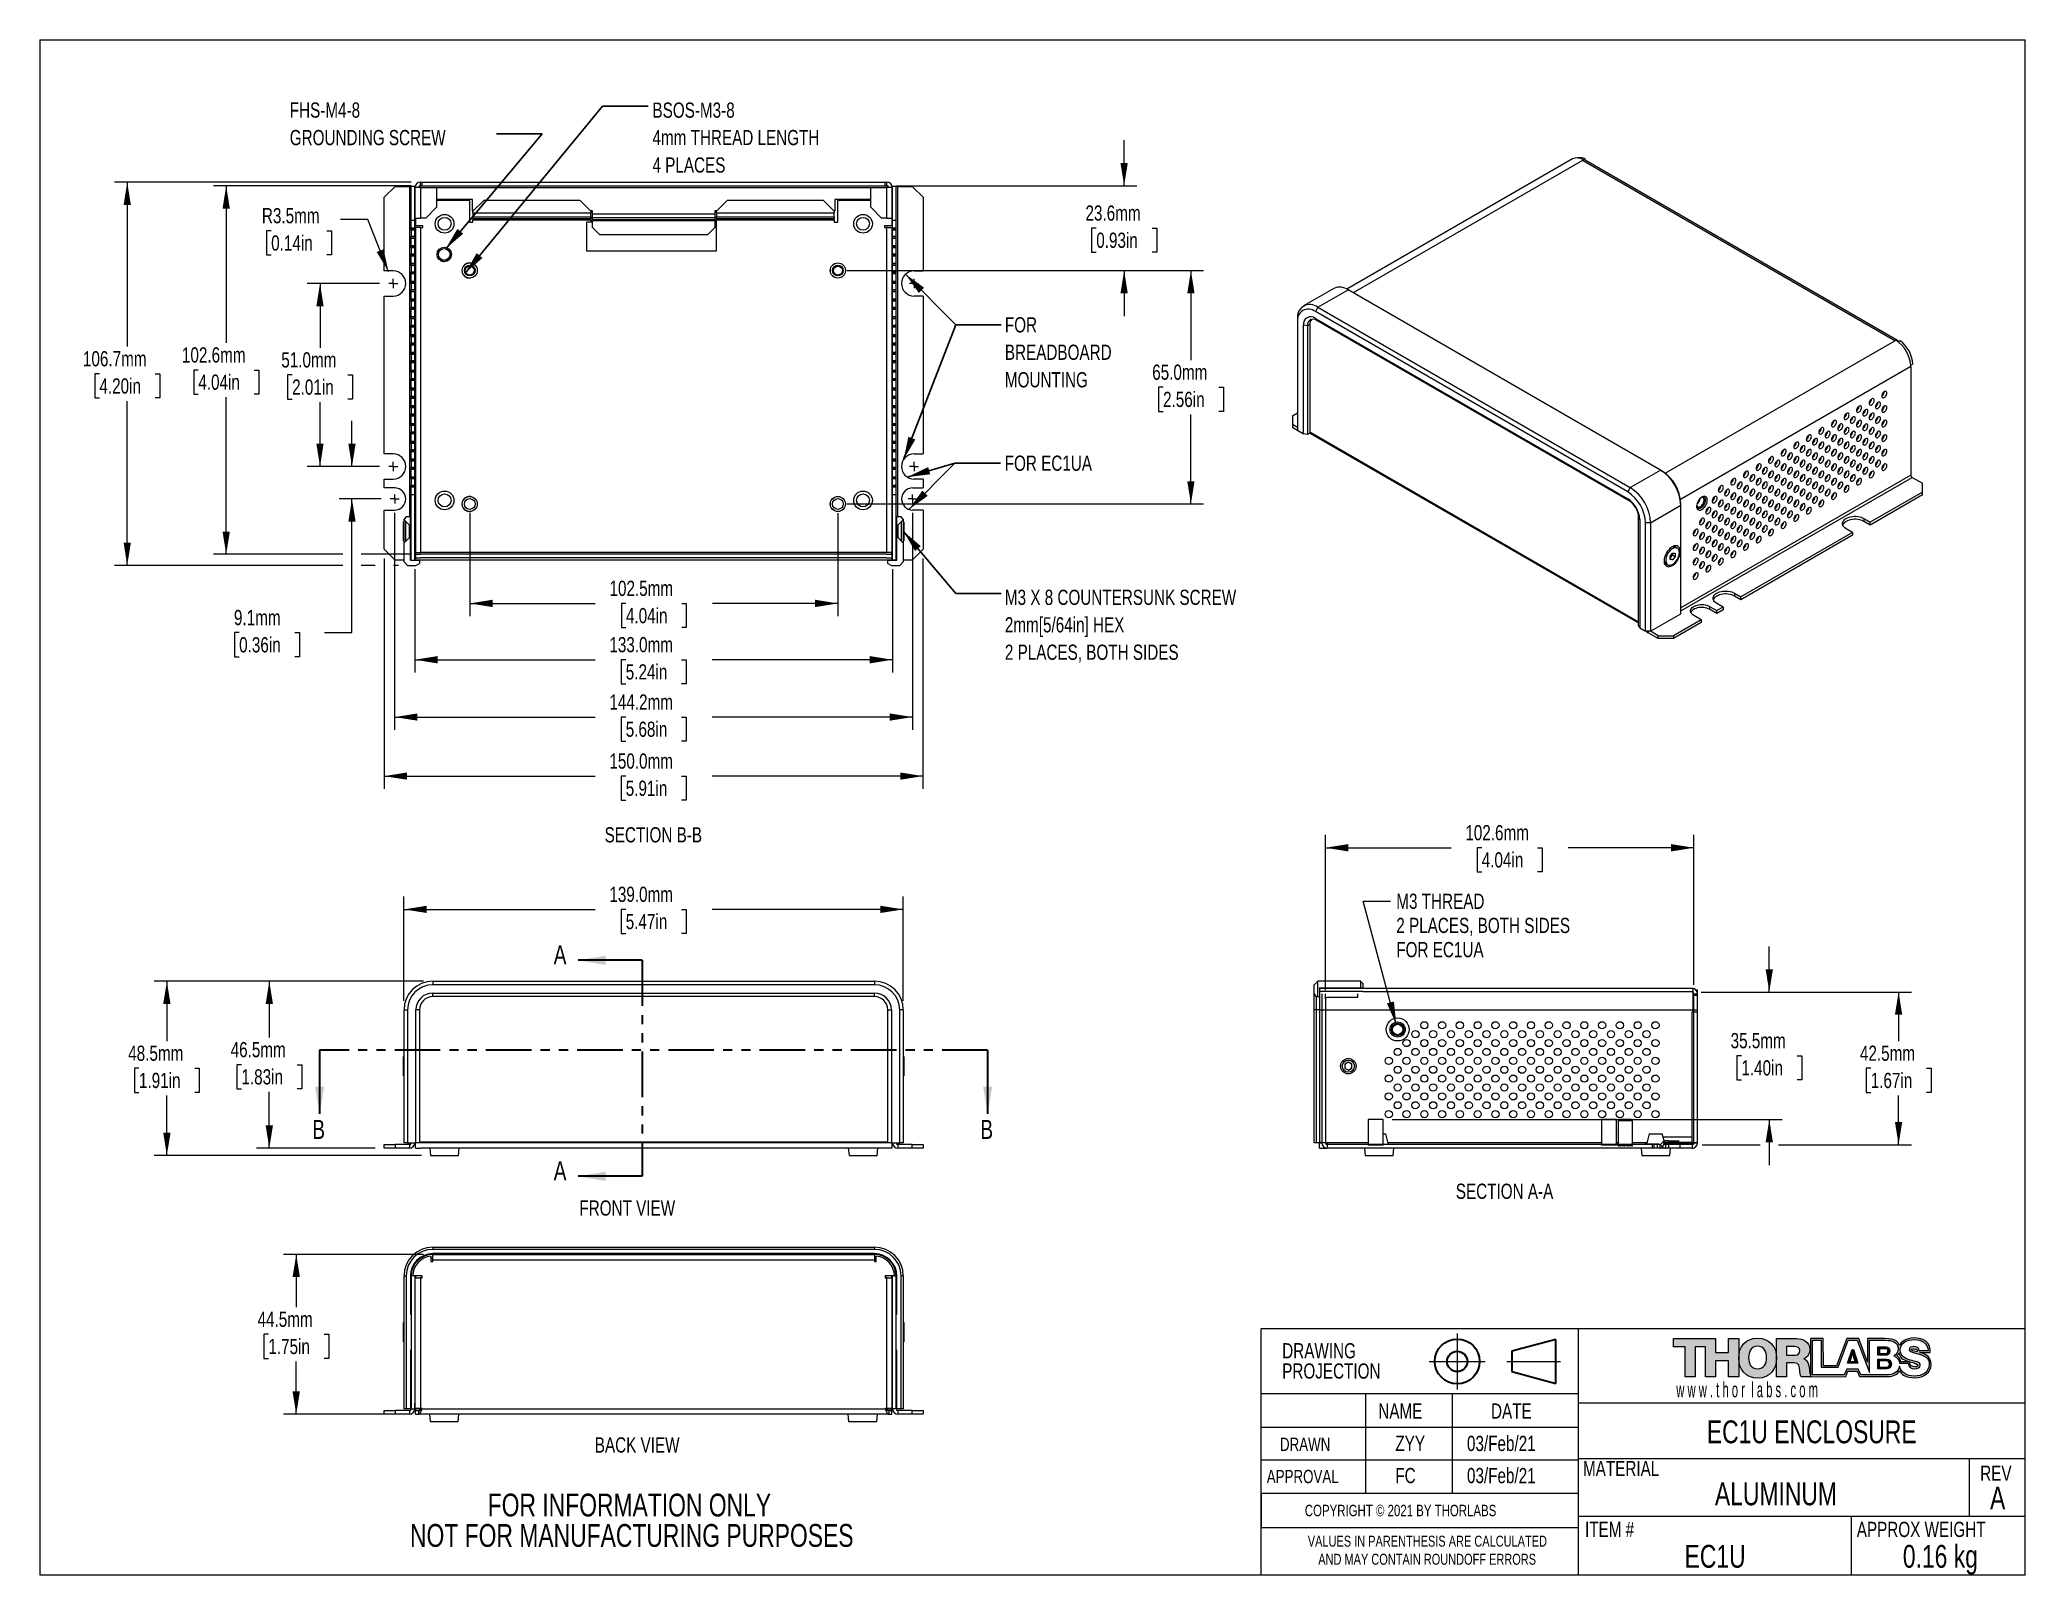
# Model space of a CAD drawing. Header units: millimetres. Extents: x 2 to 278, y 1 to 215.
import ezdxf

# ---------------------------------------------------------------- set-up
doc = ezdxf.new("R2010")
doc.units = ezdxf.units.MM
doc.header["$PDSIZE"] = -1
doc.linetypes.add('CENTERX2', pattern=[20.32, 12.7, -2.54, 2.54, -2.54])
doc.linetypes.add('PHANTOM', pattern=[12.7, 6.35, -1.27, 1.27, -1.27, 1.27, -1.27])
doc.styles.add('SLDTEXTSTYLE0', font='TXT', dxfattribs={"width": 0.75})
doc.styles.add('SLDTEXTSTYLE1', font='TXT', dxfattribs={"width": 0.5525})
doc.dimstyles.new('SLDDIMSTYLE0', dxfattribs={"dimtxt": 2.116667, "dimasz": 3.175, "dimexe": 0, "dimexo": 0.0625, "dimgap": 0.529167, "dimtad": 0, "dimtih": 1, "dimtoh": 1, "dimdec": 1, "dimlfac": 2, "dimrnd": 1e-09, "dimzin": 12, "dimdsep": 46, "dimtxsty": 'SLDTEXTSTYLE0', "dimsah": 1, "dimcen": 0.09, "dimadec": 0, "dimazin": 3, "dimtfac": 1, "dimtdec": 1, "dimtofl": 0, "dimtmove": 0, "dimatfit": 3, "dimfxl": 1, "dimfrac": 2, "dimtolj": 1, "dimtzin": 12, "dimarcsym": 0})
doc.dimstyles.new('SLDDIMSTYLE1', dxfattribs={"dimtxt": 2.116667, "dimasz": 3.175, "dimexe": 0, "dimexo": 0.0625, "dimgap": 0.529167, "dimtad": 0, "dimtih": 1, "dimtoh": 1, "dimdec": 1, "dimlfac": 2, "dimrnd": 1e-09, "dimzin": 4, "dimdsep": 46, "dimtxsty": 'SLDTEXTSTYLE0', "dimsah": 1, "dimcen": 0.09, "dimadec": 0, "dimazin": 1, "dimtfac": 1, "dimtdec": 1, "dimtofl": 0, "dimtmove": 0, "dimatfit": 3, "dimfxl": 1, "dimfrac": 2, "dimtolj": 1, "dimtzin": 12, "dimarcsym": 0})
doc.dimstyles.new('SLDDIMSTYLE2', dxfattribs={"dimtxt": 2.116667, "dimasz": 3.175, "dimexe": 0, "dimexo": 0.0625, "dimgap": 0.529167, "dimtad": 0, "dimtih": 1, "dimtoh": 1, "dimdec": 1, "dimlfac": 2, "dimrnd": 1e-09, "dimzin": 12, "dimdsep": 46, "dimtxsty": 'SLDTEXTSTYLE0', "dimsah": 1, "dimcen": 0, "dimadec": 0, "dimazin": 3, "dimtfac": 1, "dimtdec": 1, "dimtofl": 0, "dimtmove": 0, "dimatfit": 3, "dimfxl": 1, "dimfrac": 2, "dimtolj": 1, "dimtzin": 12, "dimarcsym": 0})
doc.dimstyles.new('SLDDIMSTYLE3', dxfattribs={"dimtxt": 2.116667, "dimasz": 3.175, "dimexe": 0, "dimexo": 0.0625, "dimgap": 0.529167, "dimtad": 0, "dimtih": 1, "dimtoh": 1, "dimdec": 1, "dimlfac": 2, "dimrnd": 1e-09, "dimzin": 12, "dimdsep": 46, "dimtxsty": 'SLDTEXTSTYLE0', "dimsah": 1, "dimcen": 0.09, "dimadec": 0, "dimazin": 3, "dimtfac": 1, "dimtdec": 1, "dimtmove": 0, "dimatfit": 0, "dimfxl": 1, "dimfrac": 2, "dimtolj": 1, "dimtzin": 12, "dimarcsym": 0})
doc.dimstyles.new('SLDDIMSTYLE4', dxfattribs={"dimtxt": 2.116667, "dimasz": 3.175, "dimexe": 0, "dimexo": 0.0625, "dimgap": 0.529167, "dimtad": 0, "dimtih": 1, "dimtoh": 1, "dimdec": 1, "dimlfac": 2, "dimrnd": 1e-09, "dimzin": 12, "dimdsep": 46, "dimtxsty": 'SLDTEXTSTYLE0', "dimsah": 1, "dimcen": 0, "dimadec": 0, "dimazin": 3, "dimtfac": 1, "dimtdec": 1, "dimtofl": 0, "dimtmove": 0, "dimatfit": 3, "dimfxl": 1, "dimfrac": 2, "dimtolj": 1, "dimtzin": 12, "dimarcsym": 0})
doc.dimstyles.new('SLDDIMSTYLE5', dxfattribs={"dimtxt": 0.18, "dimasz": 3.175, "dimexe": 0, "dimexo": 0.0625, "dimgap": 0, "dimtad": 0, "dimtih": 1, "dimtoh": 1, "dimdec": 0, "dimrnd": 1e-09, "dimzin": 0, "dimdsep": 46, "dimtxsty": 'Standard', "dimsah": 1, "dimcen": 0.09, "dimadec": 0, "dimazin": 0, "dimtfac": 3.175, "dimtdec": 0, "dimtofl": 0, "dimtmove": 0, "dimatfit": 3, "dimfxl": 1, "dimfrac": 2, "dimtolj": 1, "dimtzin": 0, "dimarcsym": 0})

msp = doc.modelspace()

# ---------------------------------------------------------------- texts
at = {"color": 7, "linetype": 'Continuous', "lineweight": 0}
for s, insert, char_height, attachment_point, style in [('FOR EC1UA', (135.919, 156.757), 2.1167, 1, 'SLDTEXTSTYLE0'), ('SECTION B-B', (87.001, 105.032), 2.11667, 2, 'SLDTEXTSTYLE0'), ('SECTION A-A', (205.496, 55.415), 2.11667, 2, 'SLDTEXTSTYLE0'), ('FRONT VIEW', (76.707, 53.082), 2.1167, 1, 'SLDTEXTSTYLE0'), ('w w w . t h o r  l a b s . c o m', (229.403, 27.796), 2.11667, 1, 'SLDTEXTSTYLE1'), ('NAME', (187.927, 24.822), 2.1167, 1, 'SLDTEXTSTYLE0'), ('DATE', (203.615, 24.822), 2.1167, 1, 'SLDTEXTSTYLE0'), ('EC1U ENCLOSURE', (248.26, 22.458), 3.175, 2, 'SLDTEXTSTYLE0'), ('BACK VIEW', (78.854, 20.104), 2.1167, 1, 'SLDTEXTSTYLE0'), ('DRAWN', (174.231, 20.055), 1.8521, 1, 'SLDTEXTSTYLE0'), ('ZYY', (190.296, 20.318), 2.1167, 1, 'SLDTEXTSTYLE0'), ('03/Feb/21', (200.267, 20.318), 2.1167, 1, 'SLDTEXTSTYLE0'), ('MATERIAL', (216.42, 16.824), 2.1167, 1, 'SLDTEXTSTYLE0'), ('APPROVAL', (172.396, 15.579), 1.8521, 1, 'SLDTEXTSTYLE0'), ('FC', (190.296, 15.842), 2.1167, 1, 'SLDTEXTSTYLE0'), ('03/Feb/21', (200.267, 15.842), 2.1167, 1, 'SLDTEXTSTYLE0'), ('ALUMINUM', (243.278, 13.825), 3.175, 2, 'SLDTEXTSTYLE0'), ('REV', (271.716, 16.167), 2.1167, 1, 'SLDTEXTSTYLE0'), ('A', (274.146, 13.256), 3.175, 2, 'SLDTEXTSTYLE0'), ('COPYRIGHT © 2021 BY THORLABS', (177.693, 10.714), 1.5875, 1, 'SLDTEXTSTYLE0'), ('ITEM #', (216.7, 8.349), 2.1167, 1, 'SLDTEXTSTYLE0'), ('APPROX WEIGHT', (254.532, 8.349), 2.11667, 1, 'SLDTEXTSTYLE0'), ('EC1U', (234.807, 5.131), 3.175, 2, 'SLDTEXTSTYLE0'), ('0.16 kg', (266.168, 5.131), 3.175, 2, 'SLDTEXTSTYLE0')]:
    msp.add_mtext(s, dxfattribs=dict(at, insert=insert, char_height=char_height, attachment_point=attachment_point, style=style))
at = {"color": 7, "linetype": 'Continuous', "char_height": 2.646, "attachment_point": 1, "style": 'SLDTEXTSTYLE0'}
for s, insert in [('A', (73.134, 88.605)), ('B', (39.531, 64.284)), ('B', (132.531, 64.284)), ('A', (73.134, 58.535))]:
    msp.add_mtext(s, dxfattribs=dict(at, insert=insert))

# ---------------------------------------------------------------- blocks, each defined once
blk = doc.blocks.new('Third Angle Projection Block')
at = {"color": 7, "linetype": 'CENTERX2', "lineweight": 18}
for p, q in [((101.48, 23.81), (101.48, 14.07)), ((96.6, 18.94), (106.35, 18.94)), ((110.14, 18.94), (119.45, 18.94))]:
    blk.add_line(p, q, dxfattribs=at)
at = {"color": 7, "linetype": 'Continuous', "lineweight": 35}
for p, q in [((118.62, 22.75), (111, 20.71)), ((118.62, 15.13), (118.62, 22.75)), ((111, 20.71), (111, 17.17)), ((111, 17.17), (118.62, 15.13))]:
    blk.add_line(p, q, dxfattribs=at)
for radius in [3.9, 1.77]:
    blk.add_circle((101.48, 18.94), radius, dxfattribs=at)
at = {"color": 7, "linetype": 'Continuous', "lineweight": 0}
blk.add_point((101.48, 18.94), dxfattribs=at)
blk = doc.blocks.new('THORLABS LOGO1_1')
at = {"linetype": 'Continuous'}
blk.add_hatch(color=7, dxfattribs=at).paths.add_polyline_path([(53.6, 28.7), (48, 28.7), (48, 45.3), (42.2, 45.3), (42.2, 28.7), (36.6, 28.7), (36.6, 45.3), (30.2, 45.3), (30.2, 50), (53.6, 50), (53.6, 42.3), (60.9, 42.3), (60.9, 50), (66.5, 50), (66.5, 28.7), (60.9, 28.7), (60.9, 37.5), (53.6, 37.5)], flags=0)
h = blk.add_hatch(color=7, dxfattribs=at)
edge = h.paths.add_edge_path(flags=0)
edge.add_spline(control_points=[(77, 50.2), (83.8, 50.2), (87.6, 45.3), (87.6, 39.1), (87.6, 32.9), (83.8, 28), (77.1, 27.9)], knot_values=[0, 0, 0, 0, 1, 1, 1, 2, 2, 2, 2], weights=[1, 1, 1, 1, 1, 1, 1], degree=3, periodic=0)
edge.add_spline(control_points=[(77.1, 27.9), (70.3, 28), (66.5, 32.9), (66.5, 39.1), (66.5, 39.1), (66.5, 39.1), (66.5, 39.1)], knot_values=[2, 2, 2, 2, 3, 3, 3, 3.002118, 3.002118, 3.002118, 3.002118], weights=[1, 1, 1, 1, 1, 1, 1], degree=3, periodic=0)
edge.add_spline(control_points=[(66.5, 39.1), (66.5, 45.3), (70.3, 50.2), (77, 50.2)], knot_values=[3.002118, 3.002118, 3.002118, 3.002118, 4, 4, 4, 4], weights=[1, 1, 1, 1], degree=3, periodic=0)
edge = h.paths.add_edge_path(flags=0)
edge.add_spline(control_points=[(77, 45.7), (73.4, 45.7), (72, 42.6), (72, 39.4)], knot_values=[2, 2, 2, 2, 3, 3, 3, 3], weights=[1, 1, 1, 1], degree=3, periodic=0)
edge.add_spline(control_points=[(72, 39.4), (72, 36.2), (73.4, 33.1), (77, 33.1)], knot_values=[3, 3, 3, 3, 4, 4, 4, 4], weights=[1, 1, 1, 1], degree=3, periodic=0)
edge.add_spline(control_points=[(77, 33.1), (80.6, 33.1), (82, 36.2), (82, 39.4)], knot_values=[0, 0, 0, 0, 1, 1, 1, 1], weights=[1, 1, 1, 1], degree=3, periodic=0)
edge.add_spline(control_points=[(82, 39.4), (82, 42.6), (80.6, 45.7), (77, 45.7)], knot_values=[1, 1, 1, 1, 2, 2, 2, 2], weights=[1, 1, 1, 1], degree=3, periodic=0)
h = blk.add_hatch(color=7, dxfattribs=at)
edge = h.paths.add_edge_path(flags=0)
edge.add_line((106.4, 29.7), (106.4, 28.7))
edge.add_line((106.4, 28.7), (101.2, 28.7))
edge.add_spline(control_points=[(101.2, 28.7), (100.7, 29.4), (100.6, 31.5), (100.6, 32.1)], knot_values=[7, 7, 7, 7, 8, 8, 8, 8], weights=[1, 1, 1, 1], degree=3, periodic=0)
edge.add_spline(control_points=[(100.6, 32.1), (100.4, 34.3), (100.1, 36.5), (97.4, 36.5)], knot_values=[8, 8, 8, 8, 9, 9, 9, 9], weights=[1, 1, 1, 1], degree=3, periodic=0)
edge.add_line((97.4, 36.5), (93.2, 36.5))
edge.add_line((93.2, 36.5), (93.2, 28.7))
edge.add_line((93.2, 28.7), (87.6, 28.7))
edge.add_line((87.6, 28.7), (87.6, 50))
edge.add_line((87.6, 50), (98.6, 50))
edge.add_spline(control_points=[(98.6, 50), (102.3, 50), (106.1, 48.3), (106.1, 44)], knot_values=[1, 1, 1, 1, 2, 2, 2, 2], weights=[1, 1, 1, 1], degree=3, periodic=0)
edge.add_spline(control_points=[(106.1, 44), (106.1, 41.7), (104.9, 39.6), (102.7, 38.7)], knot_values=[2, 2, 2, 2, 3, 3, 3, 3], weights=[1, 1, 1, 1], degree=3, periodic=0)
edge.add_line((102.7, 38.7), (102.7, 38.6))
edge.add_spline(control_points=[(102.7, 38.6), (105, 38.1), (105.6, 35.5), (105.8, 33.5)], knot_values=[4, 4, 4, 4, 5, 5, 5, 5], weights=[1, 1, 1, 1], degree=3, periodic=0)
edge.add_spline(control_points=[(105.8, 33.5), (105.9, 32.9), (106, 31), (106.4, 29.7)], knot_values=[5, 5, 5, 5, 5.740443, 5.740443, 5.740443, 5.740443], weights=[1, 1, 1, 1], degree=3, periodic=0)
edge = h.paths.add_edge_path(flags=0)
edge.add_line((97.7, 45.6), (93.2, 45.6))
edge.add_line((93.2, 45.6), (93.2, 40.8))
edge.add_line((93.2, 40.8), (97.9, 40.8))
edge.add_spline(control_points=[(97.9, 40.8), (99.6, 40.8), (100.5, 41.7), (100.5, 43.3)], knot_values=[1, 1, 1, 1, 2, 2, 2, 2], weights=[1, 1, 1, 1], degree=3, periodic=0)
edge.add_spline(control_points=[(100.5, 43.3), (100.5, 44.9), (99.2, 45.6), (97.7, 45.6)], knot_values=[2, 2, 2, 2, 3, 3, 3, 3], weights=[1, 1, 1, 1], degree=3, periodic=0)
h = blk.add_hatch(color=7, dxfattribs=at)
edge = h.paths.add_edge_path(flags=0)
edge.add_spline(control_points=[(149.7, 28.8), (152.5, 28.8), (155.2, 30.2), (156, 32.1)], knot_values=[19, 19, 19, 19, 20, 20, 20, 20], weights=[1, 1, 1, 1], degree=3, periodic=0)
edge.add_spline(control_points=[(156, 32.1), (156.7, 30.2), (159.4, 28.2), (164.6, 28.2)], knot_values=[20, 20, 20, 20, 21, 21, 21, 21], weights=[1, 1, 1, 1], degree=3, periodic=0)
edge.add_spline(control_points=[(164.6, 28.2), (169.8, 28.2), (173.6, 31.3), (173.6, 35.4)], knot_values=[21, 21, 21, 21, 22, 22, 22, 22], weights=[1, 1, 1, 1], degree=3, periodic=0)
edge.add_spline(control_points=[(173.6, 35.4), (173.6, 39.7), (171.2, 41.2), (167.3, 42.2)], knot_values=[22, 22, 22, 22, 23, 23, 23, 23], weights=[1, 1, 1, 1], degree=3, periodic=0)
edge.add_spline(control_points=[(167.3, 42.2), (167.3, 42.2), (167.2, 42.2), (167.2, 42.2)], knot_values=[0, 0, 0, 0, 1, 1, 1, 1], weights=[1, 1, 1, 1], degree=3, periodic=0)
edge.add_line((167.2, 42.2), (173.1, 42.2))
edge.add_spline(control_points=[(173.1, 42.2), (173.1, 45.3), (172.5, 50.3), (164.2, 50.3)], knot_values=[2, 2, 2, 2, 3, 3, 3, 3], weights=[1, 1, 1, 1], degree=3, periodic=0)
edge.add_spline(control_points=[(164.2, 50.3), (159.4, 50.3), (157, 47.9), (156, 46.2)], knot_values=[3, 3, 3, 3, 4, 4, 4, 4], weights=[1, 1, 1, 1], degree=3, periodic=0)
edge.add_spline(control_points=[(156, 46.2), (155.1, 47.9), (154.6, 50), (147.7, 50)], knot_values=[4, 4, 4, 4, 5, 5, 5, 5], weights=[1, 1, 1, 1], degree=3, periodic=0)
edge.add_line((147.7, 50), (138.3, 50))
edge.add_line((138.3, 50), (138.3, 36.8))
edge.add_line((138.3, 36.8), (133.4, 50))
edge.add_line((133.4, 50), (126.8, 50))
edge.add_line((126.8, 50), (121, 34.8))
edge.add_line((121, 34.8), (113.7, 34.8))
edge.add_line((113.7, 34.8), (113.6, 50))
edge.add_line((113.6, 50), (106.4, 50))
edge.add_line((106.4, 50), (106.4, 28.7))
edge.add_line((106.4, 28.7), (126.1, 28.8))
edge.add_line((126.1, 28.8), (127.3, 31.9))
edge.add_line((127.3, 31.9), (132.5, 31.9))
edge.add_line((132.5, 31.9), (133.7, 28.8))
edge.add_line((133.7, 28.8), (149.7, 28.8))
edge = h.paths.add_edge_path(flags=0)
edge.add_spline(control_points=[(164.2, 44.2), (165.4, 44.2), (165.8, 44), (165.9, 43.3)], knot_values=[2, 2, 2, 2, 3, 3, 3, 3], weights=[1, 1, 1, 1], degree=3, periodic=0)
edge.add_spline(control_points=[(165.9, 43.3), (165.9, 43), (165.9, 42.8), (165.9, 42.5)], knot_values=[3, 3, 3, 3, 4, 4, 4, 4], weights=[1, 1, 1, 1], degree=3, periodic=0)
edge.add_spline(control_points=[(165.9, 42.5), (163.2, 43.1), (162.5, 43.3), (162.5, 43.8)], knot_values=[0, 0, 0, 0, 1, 1, 1, 1], weights=[1, 1, 1, 1], degree=3, periodic=0)
edge.add_spline(control_points=[(162.5, 43.8), (162.5, 44.1), (163.7, 44.3), (164.2, 44.2)], knot_values=[1, 1, 1, 1, 2, 2, 2, 2], weights=[1, 1, 1, 1], degree=3, periodic=0)
edge = h.paths.add_edge_path(flags=0)
edge.add_spline(control_points=[(166.3, 35.1), (166.1, 34.2), (165.4, 33.9), (163.6, 34.4)], knot_values=[4, 4, 4, 4, 5, 5, 5, 5], weights=[1, 1, 1, 1], degree=3, periodic=0)
edge.add_spline(control_points=[(163.6, 34.4), (161.7, 34.9), (161.7, 35.9), (161.7, 37.1)], knot_values=[5, 5, 5, 5, 6, 6, 6, 6], weights=[1, 1, 1, 1], degree=3, periodic=0)
edge.add_spline(control_points=[(161.7, 37.1), (164.1, 36.4), (166.4, 35.6), (166.3, 35.1)], knot_values=[3, 3, 3, 3, 4, 4, 4, 4], weights=[1, 1, 1, 1], degree=3, periodic=0)
edge = h.paths.add_edge_path(flags=0)
edge.add_spline(control_points=[(148.3, 49), (151.6, 49), (155.3, 48.2), (155.3, 44.2)], knot_values=[16, 16, 16, 16, 17, 17, 17, 17], weights=[1, 1, 1, 1], degree=3, periodic=0)
edge.add_spline(control_points=[(155.3, 44.2), (155.3, 42.4), (154.3, 41.1), (152.8, 40.3)], knot_values=[17, 17, 17, 17, 18, 18, 18, 18], weights=[1, 1, 1, 1], degree=3, periodic=0)
edge.add_spline(control_points=[(152.8, 40.3), (154.7, 39.7), (155.9, 38.2), (156.1, 36.2)], knot_values=[18, 18, 18, 18, 19, 19, 19, 19], weights=[1, 1, 1, 1], degree=3, periodic=0)
edge.add_line((156.1, 36.2), (160.9, 36.2))
edge.add_spline(control_points=[(160.9, 36.2), (161, 34), (162.4, 33.2), (164.5, 33.2)], knot_values=[20, 20, 20, 20, 21, 21, 21, 21], weights=[1, 1, 1, 1], degree=3, periodic=0)
edge.add_spline(control_points=[(164.5, 33.2), (166, 33.2), (167.6, 33.8), (167.6, 35.2)], knot_values=[21, 21, 21, 21, 22, 22, 22, 22], weights=[1, 1, 1, 1], degree=3, periodic=0)
edge.add_spline(control_points=[(167.6, 35.2), (167.6, 36.9), (164.8, 37.2), (162, 38)], knot_values=[22, 22, 22, 22, 23, 23, 23, 23], weights=[1, 1, 1, 1], degree=3, periodic=0)
edge.add_spline(control_points=[(162, 38), (159.3, 38.8), (156.4, 40), (156.4, 43.6)], knot_values=[23, 23, 23, 23, 24, 24, 24, 24], weights=[1, 1, 1, 1], degree=3, periodic=0)
edge.add_spline(control_points=[(156.4, 43.6), (156.4, 47.8), (160.6, 49.4), (164.3, 49.4)], knot_values=[24, 24, 24, 24, 25, 25, 25, 25], weights=[1, 1, 1, 1], degree=3, periodic=0)
edge.add_spline(control_points=[(164.3, 49.4), (168.1, 49.4), (172, 47.5), (172, 43.2)], knot_values=[25, 25, 25, 25, 26, 26, 26, 26], weights=[1, 1, 1, 1], degree=3, periodic=0)
edge.add_line((172, 43.2), (167, 43.2))
edge.add_spline(control_points=[(167, 43.2), (167, 45), (165.4, 45.5), (163.9, 45.5)], knot_values=[27, 27, 27, 27, 28, 28, 28, 28], weights=[1, 1, 1, 1], degree=3, periodic=0)
edge.add_spline(control_points=[(163.9, 45.5), (162.8, 45.5), (161.4, 45.1), (161.4, 43.9)], knot_values=[28, 28, 28, 28, 29, 29, 29, 29], weights=[1, 1, 1, 1], degree=3, periodic=0)
edge.add_spline(control_points=[(161.4, 43.9), (161.4, 42.4), (164.2, 42.1), (167, 41.3)], knot_values=[29, 29, 29, 29, 30, 30, 30, 30], weights=[1, 1, 1, 1], degree=3, periodic=0)
edge.add_spline(control_points=[(167, 41.3), (169.8, 40.6), (172.6, 39.3), (172.6, 35.8)], knot_values=[30, 30, 30, 30, 31, 31, 31, 31], weights=[1, 1, 1, 1], degree=3, periodic=0)
edge.add_spline(control_points=[(172.6, 35.8), (172.6, 30.9), (168.5, 29.1), (164.2, 29.1)], knot_values=[31, 31, 31, 31, 32, 32, 32, 32], weights=[1, 1, 1, 1], degree=3, periodic=0)
edge.add_spline(control_points=[(164.2, 29.1), (160.3, 29.1), (156.8, 30.9), (156, 34.7)], knot_values=[0, 0, 0, 0, 1, 1, 1, 1], weights=[1, 1, 1, 1], degree=3, periodic=0)
edge.add_spline(control_points=[(156, 34.7), (155.5, 31), (152.3, 29.7), (148.6, 29.7)], knot_values=[1, 1, 1, 1, 2, 2, 2, 2], weights=[1, 1, 1, 1], degree=3, periodic=0)
edge.add_line((148.6, 29.7), (134.5, 29.7))
edge.add_line((134.5, 29.7), (133, 33))
edge.add_line((133, 33), (126.8, 33))
edge.add_line((126.8, 33), (125.3, 29.7))
edge.add_line((125.3, 29.7), (107.5, 29.7))
edge.add_line((107.5, 29.7), (107.5, 49))
edge.add_line((107.5, 49), (112.5, 49))
edge.add_line((112.5, 49), (112.5, 34.1))
edge.add_line((112.5, 34.1), (121.8, 34.1))
edge.add_line((121.8, 34.1), (127.4, 49))
edge.add_line((127.4, 49), (132.5, 49))
edge.add_line((132.5, 49), (139.3, 31))
edge.add_line((139.3, 31), (139.3, 49))
edge.add_line((139.3, 49), (148.3, 49))
edge = h.paths.add_edge_path(flags=0)
edge.add_spline(control_points=[(156.7, 37.1), (156.7, 38.6), (155.5, 39.8), (154.7, 40.4)], knot_values=[8, 8, 8, 8, 9, 9, 9, 9], weights=[1, 1, 1, 1], degree=3, periodic=0)
edge.add_spline(control_points=[(154.7, 40.4), (155.1, 40.8), (155.6, 41.3), (155.8, 42.1)], knot_values=[9, 9, 9, 9, 10, 10, 10, 10], weights=[1, 1, 1, 1], degree=3, periodic=0)
edge.add_spline(control_points=[(155.8, 42.1), (155.8, 39.8), (158, 38.1), (160.6, 37.4)], knot_values=[10, 10, 10, 10, 11, 11, 11, 11], weights=[1, 1, 1, 1], degree=3, periodic=0)
edge.add_spline(control_points=[(160.6, 37.4), (160.9, 37.3), (161.3, 37.2), (161.6, 37.1)], knot_values=[0, 0, 0, 0, 1, 1, 1, 1], weights=[1, 1, 1, 1], degree=3, periodic=0)
edge.add_line((161.6, 37.1), (156.7, 37.1))
h = blk.add_hatch(color=7, dxfattribs=at)
edge = h.paths.add_edge_path(flags=0)
edge.add_spline(control_points=[(150.7, 43), (150.7, 41.3), (149.4, 40.7), (148.4, 40.7)], knot_values=[2, 2, 2, 2, 3, 3, 3, 3], weights=[1, 1, 1, 1], degree=3, periodic=0)
edge.add_line((148.4, 40.7), (143.9, 40.7))
edge.add_line((143.9, 40.7), (143.9, 45.4))
edge.add_line((143.9, 45.4), (148.4, 45.4))
edge.add_spline(control_points=[(148.4, 45.4), (149.6, 45.4), (150.7, 44.8), (150.7, 43)], knot_values=[1, 1, 1, 1, 2, 2, 2, 2], weights=[1, 1, 1, 1], degree=3, periodic=0)
edge = h.paths.add_edge_path(flags=0)
edge.add_line((144.9, 44.3), (144.9, 41.6))
edge.add_line((144.9, 41.6), (148, 41.6))
edge.add_spline(control_points=[(148, 41.6), (148.7, 41.6), (149.6, 42), (149.6, 43)], knot_values=[2, 2, 2, 2, 3, 3, 3, 3], weights=[1, 1, 1, 1], degree=3, periodic=0)
edge.add_spline(control_points=[(149.6, 43), (149.6, 44), (148.8, 44.3), (148, 44.3)], knot_values=[3, 3, 3, 3, 4, 4, 4, 4], weights=[1, 1, 1, 1], degree=3, periodic=0)
edge.add_line((148, 44.3), (144.9, 44.3))
h = blk.add_hatch(color=7, dxfattribs=at)
h.paths.add_polyline_path([(130.4, 43.9), (132.8, 36.2), (127.1, 36.2), (129.6, 43.9)], flags=0)
h.paths.add_polyline_path([(128.4, 37.2), (131.4, 37.2), (129.9, 41.9)], flags=0)
h = blk.add_hatch(color=7, dxfattribs=at)
edge = h.paths.add_edge_path(flags=0)
edge.add_spline(control_points=[(151.5, 35.7), (151.5, 33.7), (150, 33.1), (148.9, 33.1)], knot_values=[2, 2, 2, 2, 3, 3, 3, 3], weights=[1, 1, 1, 1], degree=3, periodic=0)
edge.add_line((148.9, 33.1), (143.9, 33.1))
edge.add_line((143.9, 33.1), (143.9, 38.5))
edge.add_line((143.9, 38.5), (148.9, 38.5))
edge.add_spline(control_points=[(148.9, 38.5), (150.2, 38.5), (151.5, 37.8), (151.5, 35.7)], knot_values=[1, 1, 1, 1, 2, 2, 2, 2], weights=[1, 1, 1, 1], degree=3, periodic=0)
edge = h.paths.add_edge_path(flags=0)
edge.add_line((144.8, 34), (148.6, 34))
edge.add_spline(control_points=[(148.6, 34), (149.4, 34), (150.5, 34.4), (150.5, 35.7)], knot_values=[2, 2, 2, 2, 3, 3, 3, 3], weights=[1, 1, 1, 1], degree=3, periodic=0)
edge.add_spline(control_points=[(150.5, 35.7), (150.5, 37), (149.6, 37.5), (148.6, 37.5)], knot_values=[3, 3, 3, 3, 4, 4, 4, 4], weights=[1, 1, 1, 1], degree=3, periodic=0)
edge.add_line((148.6, 37.5), (144.8, 37.5))
edge.add_line((144.8, 37.5), (144.8, 34))
at = {"color": 7, "linetype": 'Continuous', "lineweight": 18}
for p, q in [((30.2, 45.3), (30.2, 50)), ((30.2, 50), (53.6, 50)), ((36.6, 45.3), (30.2, 45.3)), ((36.6, 28.7), (36.6, 45.3)), ((48, 45.3), (42.2, 45.3)), ((42.2, 45.3), (42.2, 28.7)), ((48, 28.7), (48, 45.3)), ((53.6, 50), (53.6, 42.3)), ((60.9, 42.3), (60.9, 50)), ((60.9, 50), (66.5, 50)), ((66.5, 50), (66.5, 28.7)), ((87.6, 50), (98.6, 50)), ((87.6, 28.7), (87.6, 50)), ((97.7, 45.6), (93.2, 45.6)), ((93.2, 45.6), (93.2, 40.8)), ((113.6, 50), (106.4, 50)), ((106.4, 50), (106.4, 28.7)), ((107.5, 29.7), (107.5, 49)), ((107.5, 49), (112.5, 49)), ((112.5, 49), (112.5, 34.1)), ((113.7, 34.8), (113.6, 50)), ((126.8, 50), (121, 34.8)), ((121.8, 34.1), (127.4, 49)), ((133.4, 50), (126.8, 50)), ((127.4, 49), (132.5, 49)), ((132.5, 49), (139.3, 31)), ((138.3, 36.8), (133.4, 50)), ((147.7, 50), (138.3, 50)), ((138.3, 50), (138.3, 36.8)), ((139.3, 31), (139.3, 49)), ((139.3, 49), (148.3, 49)), ((143.9, 45.4), (148.4, 45.4)), ((143.9, 40.7), (143.9, 45.4)), ((144.9, 44.3), (144.9, 41.6)), ((148, 44.3), (144.9, 44.3)), ((53.6, 42.3), (60.9, 42.3)), ((60.9, 37.5), (53.6, 37.5)), ((53.6, 37.5), (53.6, 28.7)), ((60.9, 28.7), (60.9, 37.5)), ((93.2, 40.8), (97.9, 40.8)), ((97.4, 36.5), (93.2, 36.5)), ((93.2, 36.5), (93.2, 28.7)), ((102.7, 38.7), (102.7, 38.6)), ((112.5, 34.1), (121.8, 34.1)), ((121, 34.8), (113.7, 34.8)), ((127.1, 36.2), (129.6, 43.9)), ((132.8, 36.2), (127.1, 36.2)), ((129.9, 41.9), (128.4, 37.2)), ((128.4, 37.2), (131.4, 37.2)), ((129.6, 43.9), (130.4, 43.9)), ((131.4, 37.2), (129.9, 41.9)), ((130.4, 43.9), (132.8, 36.2)), ((148.4, 40.7), (143.9, 40.7)), ((143.9, 38.5), (148.9, 38.5)), ((143.9, 33.1), (143.9, 38.5)), ((144.8, 37.5), (144.8, 34)), ((148.6, 37.5), (144.8, 37.5)), ((144.8, 34), (148.6, 34)), ((144.9, 41.6), (148, 41.6)), ((156.1, 36.2), (160.9, 36.2)), ((161.6, 37.1), (156.7, 37.1)), ((172, 43.2), (167, 43.2)), ((167.2, 42.2), (173.1, 42.2)), ((42.2, 28.7), (36.6, 28.7)), ((53.6, 28.7), (48, 28.7)), ((66.5, 28.7), (60.9, 28.7)), ((93.2, 28.7), (87.6, 28.7)), ((106.4, 28.7), (101.2, 28.7)), ((106.4, 29.7), (106.4, 28.7)), ((106.4, 28.7), (126.1, 28.8)), ((125.3, 29.7), (107.5, 29.7)), ((126.8, 33), (125.3, 29.7)), ((126.1, 28.8), (127.3, 31.9)), ((133, 33), (126.8, 33)), ((127.3, 31.9), (132.5, 31.9)), ((132.5, 31.9), (133.7, 28.8)), ((134.5, 29.7), (133, 33)), ((133.7, 28.8), (149.7, 28.8)), ((148.6, 29.7), (134.5, 29.7)), ((148.9, 33.1), (143.9, 33.1))]:
    blk.add_line(p, q, dxfattribs=at)
at = {"color": 8, "linetype": 'Continuous', "lineweight": 0}
for points in [[(66.5, 39.1), (66.5, 45.3), (70.3, 50.2), (77, 50.2)], [(77, 45.7), (73.4, 45.7), (72, 42.6), (72, 39.4)], [(82, 39.4), (82, 42.6), (80.6, 45.7), (77, 45.7)], [(100.5, 43.3), (100.5, 44.9), (99.2, 45.6), (97.7, 45.6)], [(98.6, 50), (102.3, 50), (106.1, 48.3), (106.1, 44)], [(156, 46.2), (155.1, 47.9), (154.6, 50), (147.7, 50)], [(149.6, 43), (149.6, 44), (148.8, 44.3), (148, 44.3)], [(148.3, 49), (151.6, 49), (155.3, 48.2), (155.3, 44.2)], [(148.4, 45.4), (149.6, 45.4), (150.7, 44.8), (150.7, 43)], [(164.2, 50.3), (159.4, 50.3), (157, 47.9), (156, 46.2)], [(156.4, 43.6), (156.4, 47.8), (160.6, 49.4), (164.3, 49.4)], [(163.9, 45.5), (162.8, 45.5), (161.4, 45.1), (161.4, 43.9)], [(162.5, 43.8), (162.5, 44.1), (163.7, 44.3), (164.2, 44.2)], [(167, 43.2), (167, 45), (165.4, 45.5), (163.9, 45.5)], [(173.1, 42.2), (173.1, 45.3), (172.5, 50.3), (164.2, 50.3)], [(164.2, 44.2), (165.4, 44.2), (165.8, 44), (165.9, 43.3)], [(164.3, 49.4), (168.1, 49.4), (172, 47.5), (172, 43.2)], [(72, 39.4), (72, 36.2), (73.4, 33.1), (77, 33.1)], [(77, 33.1), (80.6, 33.1), (82, 36.2), (82, 39.4)], [(100.6, 32.1), (100.4, 34.3), (100.1, 36.5), (97.4, 36.5)], [(97.9, 40.8), (99.6, 40.8), (100.5, 41.7), (100.5, 43.3)], [(106.1, 44), (106.1, 41.7), (104.9, 39.6), (102.7, 38.7)], [(102.7, 38.6), (105, 38.1), (105.6, 35.5), (105.8, 33.5)], [(105.8, 33.5), (105.9, 32.9), (106, 31), (106.4, 29.7)], [(148, 41.6), (148.7, 41.6), (149.6, 42), (149.6, 43)], [(150.7, 43), (150.7, 41.3), (149.4, 40.7), (148.4, 40.7)], [(150.5, 35.7), (150.5, 37), (149.6, 37.5), (148.6, 37.5)], [(148.6, 34), (149.4, 34), (150.5, 34.4), (150.5, 35.7)], [(156, 34.7), (155.5, 31), (152.3, 29.7), (148.6, 29.7)], [(148.9, 38.5), (150.2, 38.5), (151.5, 37.8), (151.5, 35.7)], [(151.5, 35.7), (151.5, 33.7), (150, 33.1), (148.9, 33.1)], [(155.3, 44.2), (155.3, 42.4), (154.3, 41.1), (152.8, 40.3)], [(152.8, 40.3), (154.7, 39.7), (155.9, 38.2), (156.1, 36.2)], [(154.7, 40.4), (155.1, 40.8), (155.6, 41.3), (155.8, 42.1)], [(156.7, 37.1), (156.7, 38.6), (155.5, 39.8), (154.7, 40.4)], [(155.8, 42.1), (155.8, 39.8), (158, 38.1), (160.6, 37.4)], [(164.2, 29.1), (160.3, 29.1), (156.8, 30.9), (156, 34.7)], [(162, 38), (159.3, 38.8), (156.4, 40), (156.4, 43.6)], [(160.6, 37.4), (160.9, 37.3), (161.3, 37.2), (161.6, 37.1)], [(160.9, 36.2), (161, 34), (162.4, 33.2), (164.5, 33.2)], [(161.4, 43.9), (161.4, 42.4), (164.2, 42.1), (167, 41.3)], [(161.7, 37.1), (164.1, 36.4), (166.4, 35.6), (166.3, 35.1)], [(163.6, 34.4), (161.7, 34.9), (161.7, 35.9), (161.7, 37.1)], [(167.6, 35.2), (167.6, 36.9), (164.8, 37.2), (162, 38)], [(165.9, 42.5), (163.2, 43.1), (162.5, 43.3), (162.5, 43.8)], [(166.3, 35.1), (166.1, 34.2), (165.4, 33.9), (163.6, 34.4)], [(172.6, 35.8), (172.6, 30.9), (168.5, 29.1), (164.2, 29.1)], [(164.5, 33.2), (166, 33.2), (167.6, 33.8), (167.6, 35.2)], [(164.6, 28.2), (169.8, 28.2), (173.6, 31.3), (173.6, 35.4)], [(165.9, 43.3), (165.9, 43), (165.9, 42.8), (165.9, 42.5)], [(167, 41.3), (169.8, 40.6), (172.6, 39.3), (172.6, 35.8)], [(167.3, 42.2), (167.3, 42.2), (167.2, 42.2), (167.2, 42.2)], [(173.6, 35.4), (173.6, 39.7), (171.2, 41.2), (167.3, 42.2)], [(101.2, 28.7), (100.7, 29.4), (100.6, 31.5), (100.6, 32.1)], [(149.7, 28.8), (152.5, 28.8), (155.2, 30.2), (156, 32.1)], [(156, 32.1), (156.7, 30.2), (159.4, 28.2), (164.6, 28.2)]]:
    blk.add_open_spline(points, degree=3, dxfattribs=at)
for points, knots in [([(77, 50.2), (83.8, 50.2), (87.6, 45.3), (87.6, 39.1), (87.6, 32.9), (83.8, 28), (77.1, 27.9)], [0, 0, 0, 0, 1, 1, 1, 2, 2, 2, 2]), ([(77.1, 27.9), (70.3, 28), (66.5, 32.9), (66.5, 39.1), (66.5, 39.1), (66.5, 39.1), (66.5, 39.1)], [2, 2, 2, 2, 3, 3, 3, 3.002118, 3.002118, 3.002118, 3.002118])]:
    blk.add_open_spline(points, degree=3, knots=knots, dxfattribs=at)
blk = doc.blocks.new('SW_NOTE_0')
at = {"color": 0, "linetype": 'Continuous', "lineweight": 0, "char_height": 1.524, "attachment_point": 2, "style": 'SLDTEXTSTYLE0'}
for s, insert in [('VALUES IN PARENTHESIS ARE CALCULATED', (19.91, 1.96)), ('AND MAY CONTAIN ROUNDOFF ERRORS', (19.88, -0.56))]:
    blk.add_mtext(s, dxfattribs=dict(at, insert=insert))
blk = doc.blocks.new('SW_NOTE_0_1')
at = {"color": 0, "linetype": 'Continuous', "lineweight": 0, "char_height": 2.117, "attachment_point": 1, "style": 'SLDTEXTSTYLE0'}
for s, insert in [('DRAWING', (0, 2.73)), ('PROJECTION', (0, -0.09))]:
    blk.add_mtext(s, dxfattribs=dict(at, insert=insert))
blk = doc.blocks.new('SW_NOTE_0_2')
at = {"color": 0, "linetype": 'Continuous', "lineweight": 0, "char_height": 3.175, "attachment_point": 2, "style": 'SLDTEXTSTYLE0'}
for s, insert in [('FOR INFORMATION ONLY', (25.05, 4.09)), ('NOT FOR MANUFACTURING PURPOSES', (25.38, -0.14))]:
    blk.add_mtext(s, dxfattribs=dict(at, insert=insert))
blk = doc.blocks.new('_D')
at = {"color": 7, "linetype": 'Continuous', "lineweight": 0}
for p, q in [((55.02, 45.57), (35.51, 45.57)), ((37.29, 45.57), (37.29, 38.24)), ((33.41, 34.45), (32.76, 34.45)), ((32.76, 34.45), (32.76, 31.08)), ((41.17, 34.45), (41.81, 34.45)), ((41.81, 34.45), (41.81, 31.08)), ((32.76, 31.08), (33.41, 31.08)), ((37.29, 23.32), (37.29, 30.65)), ((41.81, 31.08), (41.17, 31.08)), ((53.05, 23.32), (35.51, 23.32))]:
    blk.add_line(p, q, dxfattribs=at)
at = {"color": 7, "linetype": 'Continuous', "lineweight": 18}
for points in [[(37.29, 45.57), (36.78, 42.4), (37.8, 42.4)], [(37.29, 23.32), (37.8, 26.5), (36.78, 26.5)]]:
    blk.add_solid(points, dxfattribs=at)
at = {"color": 7, "linetype": 'Continuous', "lineweight": 18, "char_height": 2.117, "attachment_point": 1, "style": 'SLDTEXTSTYLE0'}
for s, insert in [('44.5mm', (31.91, 37.6)), ('1.75in', (33.41, 33.81))]:
    blk.add_mtext(s, dxfattribs=dict(at, insert=insert))
blk = doc.blocks.new('_D_1')
at = {"color": 7, "linetype": 'Continuous', "lineweight": 0}
for p, q in [((55.02, 83.59), (31.76, 83.59)), ((33.54, 83.59), (33.54, 75.76)), ((29.66, 71.97), (29.02, 71.97)), ((29.02, 71.97), (29.02, 68.61)), ((37.42, 71.97), (38.07, 71.97)), ((38.07, 71.97), (38.07, 68.61)), ((29.02, 68.61), (29.66, 68.61)), ((33.54, 60.34), (33.54, 68.18)), ((38.07, 68.61), (37.42, 68.61)), ((48.27, 60.34), (31.76, 60.34))]:
    blk.add_line(p, q, dxfattribs=at)
at = {"color": 7, "linetype": 'Continuous', "lineweight": 18}
for points in [[(33.54, 83.59), (33.03, 80.42), (34.05, 80.42)], [(33.54, 60.34), (34.05, 63.52), (33.03, 63.52)]]:
    blk.add_solid(points, dxfattribs=at)
at = {"color": 7, "linetype": 'Continuous', "lineweight": 18, "char_height": 2.117, "attachment_point": 1, "style": 'SLDTEXTSTYLE0'}
for s, insert in [('46.5mm', (28.16, 75.13)), ('1.83in', (29.66, 71.34))]:
    blk.add_mtext(s, dxfattribs=dict(at, insert=insert))
blk = doc.blocks.new('_D_2')
at = {"color": 7, "linetype": 'Continuous', "lineweight": 0}
for p, q in [((55.02, 83.59), (17.5, 83.59)), ((19.28, 83.59), (19.28, 75.26)), ((15.4, 71.47), (14.76, 71.47)), ((14.76, 71.47), (14.76, 68.11)), ((23.16, 71.47), (23.8, 71.47)), ((23.8, 71.47), (23.8, 68.11)), ((14.76, 68.11), (15.4, 68.11)), ((19.28, 59.34), (19.28, 67.68)), ((23.8, 68.11), (23.16, 68.11)), ((54.72, 59.34), (17.5, 59.34))]:
    blk.add_line(p, q, dxfattribs=at)
at = {"color": 7, "linetype": 'Continuous', "lineweight": 18}
for points in [[(19.28, 83.59), (18.77, 80.42), (19.79, 80.42)], [(19.28, 59.34), (19.79, 62.52), (18.77, 62.52)]]:
    blk.add_solid(points, dxfattribs=at)
at = {"color": 7, "linetype": 'Continuous', "lineweight": 18, "char_height": 2.117, "attachment_point": 1, "style": 'SLDTEXTSTYLE0'}
for s, insert in [('48.5mm', (13.9, 74.63)), ('1.91in', (15.4, 70.84))]:
    blk.add_mtext(s, dxfattribs=dict(at, insert=insert))
blk = doc.blocks.new('_D_3')
at = {"color": 7, "linetype": 'Continuous', "lineweight": 0}
for p, q in [((52.29, 80.86), (52.29, 95.37)), ((121.79, 80.86), (121.79, 95.37)), ((52.29, 93.59), (78.89, 93.59)), ((83.16, 93.59), (82.52, 93.59)), ((82.52, 93.59), (82.52, 90.23)), ((90.92, 93.59), (91.57, 93.59)), ((91.57, 93.59), (91.57, 90.23)), ((121.79, 93.59), (95.2, 93.59)), ((82.52, 90.23), (83.16, 90.23)), ((91.57, 90.23), (90.92, 90.23))]:
    blk.add_line(p, q, dxfattribs=at)
at = {"color": 7, "linetype": 'Continuous', "lineweight": 18}
for points in [[(52.29, 93.59), (55.47, 93.09), (55.47, 94.1)], [(121.79, 93.59), (118.62, 94.1), (118.62, 93.09)]]:
    blk.add_solid(points, dxfattribs=at)
at = {"color": 7, "linetype": 'Continuous', "lineweight": 18, "char_height": 2.117, "attachment_point": 1, "style": 'SLDTEXTSTYLE0'}
for s, insert in [('139.0mm', (80.88, 96.75)), ('5.47in', (83.16, 92.96))]:
    blk.add_mtext(s, dxfattribs=dict(at, insert=insert))
blk = doc.blocks.new('_D_4')
at = {"color": 7, "linetype": 'Continuous', "lineweight": 0}
for p, q in [((190.43, 77.57), (185.83, 94.73)), ((185.83, 94.73), (189.64, 94.73))]:
    blk.add_line(p, q, dxfattribs=at)
at = {"color": 7, "linetype": 'Continuous', "lineweight": 18}
blk.add_solid([(190.43, 77.57), (190.1, 80.77), (189.12, 80.51)], dxfattribs=at)
at = {"color": 7, "linetype": 'Continuous', "lineweight": 18, "attachment_point": 1, "style": 'SLDTEXTSTYLE0'}
for s, insert, char_height in [('M3 THREAD', (190.43, 95.78), 2.117), ('2 PLACES, BOTH SIDES', (190.43, 92.42), 2.1167), ('FOR EC1UA', (190.43, 89.05), 2.117)]:
    blk.add_mtext(s, dxfattribs=dict(at, insert=insert, char_height=char_height))
blk = doc.blocks.new('_D_5')
at = {"color": 7, "linetype": 'Continuous', "lineweight": 0}
for p, q in [((242.35, 82.09), (242.35, 88.44)), ((232.87, 82.09), (244.13, 82.09)), ((238.47, 73.22), (237.83, 73.22)), ((237.83, 73.22), (237.83, 69.86)), ((246.23, 73.22), (246.87, 73.22)), ((246.87, 73.22), (246.87, 69.86)), ((237.83, 69.86), (238.47, 69.86)), ((246.87, 69.86), (246.23, 69.86)), ((189.87, 64.34), (244.13, 64.34)), ((242.35, 64.34), (242.35, 57.99))]:
    blk.add_line(p, q, dxfattribs=at)
at = {"color": 7, "linetype": 'Continuous', "lineweight": 18}
for points in [[(242.35, 82.09), (242.86, 85.27), (241.84, 85.27)], [(242.35, 64.34), (241.84, 61.17), (242.86, 61.17)]]:
    blk.add_solid(points, dxfattribs=at)
at = {"color": 7, "linetype": 'Continuous', "lineweight": 18, "char_height": 2.117, "attachment_point": 1, "style": 'SLDTEXTSTYLE0'}
for s, insert in [('35.5mm', (236.97, 76.38)), ('1.40in', (238.47, 72.59))]:
    blk.add_mtext(s, dxfattribs=dict(at, insert=insert))
blk = doc.blocks.new('_D_6')
at = {"color": 7, "linetype": 'Continuous', "lineweight": 0}
for p, q in [((232.87, 82.09), (262.13, 82.09)), ((260.35, 82.09), (260.35, 75.26)), ((256.47, 71.47), (255.83, 71.47)), ((255.83, 71.47), (255.83, 68.11)), ((264.23, 71.47), (264.87, 71.47)), ((264.87, 71.47), (264.87, 68.11)), ((255.83, 68.11), (256.47, 68.11)), ((260.35, 60.84), (260.35, 67.68)), ((264.87, 68.11), (264.23, 68.11)), ((233.02, 60.84), (241.08, 60.84)), ((243.62, 60.84), (262.13, 60.84))]:
    blk.add_line(p, q, dxfattribs=at)
at = {"color": 7, "linetype": 'Continuous', "lineweight": 18}
for points in [[(260.35, 82.09), (259.84, 78.92), (260.86, 78.92)], [(260.35, 60.84), (260.86, 64.02), (259.84, 64.02)]]:
    blk.add_solid(points, dxfattribs=at)
at = {"color": 7, "linetype": 'Continuous', "lineweight": 18, "char_height": 2.117, "attachment_point": 1, "style": 'SLDTEXTSTYLE0'}
for s, insert in [('42.5mm', (254.97, 74.63)), ('1.67in', (256.47, 70.84))]:
    blk.add_mtext(s, dxfattribs=dict(at, insert=insert))
blk = doc.blocks.new('_D_7')
at = {"color": 7, "linetype": 'Continuous', "lineweight": 0}
for p, q in [((180.55, 82.36), (180.55, 103.95)), ((231.85, 83.11), (231.85, 103.95)), ((180.55, 102.17), (198.05, 102.17)), ((202.32, 102.17), (201.68, 102.17)), ((201.68, 102.17), (201.68, 98.81)), ((210.08, 102.17), (210.72, 102.17)), ((210.72, 102.17), (210.72, 98.81)), ((231.85, 102.17), (214.36, 102.17)), ((201.68, 98.81), (202.32, 98.81)), ((210.72, 98.81), (210.08, 98.81))]:
    blk.add_line(p, q, dxfattribs=at)
at = {"color": 7, "linetype": 'Continuous', "lineweight": 18}
for points in [[(180.55, 102.17), (183.73, 101.66), (183.73, 102.68)], [(231.85, 102.17), (228.68, 102.68), (228.68, 101.66)]]:
    blk.add_solid(points, dxfattribs=at)
at = {"color": 7, "linetype": 'Continuous', "lineweight": 18, "char_height": 2.117, "attachment_point": 1, "style": 'SLDTEXTSTYLE0'}
for s, insert in [('102.6mm', (200.04, 105.33)), ('4.04in', (202.32, 101.54))]:
    blk.add_mtext(s, dxfattribs=dict(at, insert=insert))
blk = doc.blocks.new('_D_8')
at = {"color": 7, "linetype": 'Continuous', "lineweight": 0}
for p, q in [((61.44, 148.75), (61.44, 134.4)), ((112.69, 148.75), (112.69, 134.4)), ((61.44, 136.18), (78.91, 136.18)), ((83.19, 136.18), (82.55, 136.18)), ((82.55, 136.18), (82.55, 132.82)), ((90.95, 136.18), (91.59, 136.18)), ((91.59, 136.18), (91.59, 132.82)), ((112.69, 136.18), (95.22, 136.18)), ((82.55, 132.82), (83.19, 132.82)), ((91.59, 132.82), (90.95, 132.82))]:
    blk.add_line(p, q, dxfattribs=at)
at = {"color": 7, "linetype": 'Continuous', "lineweight": 18}
for points in [[(61.44, 136.18), (64.62, 135.67), (64.62, 136.69)], [(112.69, 136.18), (109.52, 136.69), (109.52, 135.67)]]:
    blk.add_solid(points, dxfattribs=at)
at = {"color": 7, "linetype": 'Continuous', "lineweight": 18, "char_height": 2.117, "attachment_point": 1, "style": 'SLDTEXTSTYLE0'}
for s, insert in [('102.5mm', (80.9, 139.34)), ('4.04in', (83.19, 135.54))]:
    blk.add_mtext(s, dxfattribs=dict(at, insert=insert))
blk = doc.blocks.new('_D_9')
at = {"color": 7, "linetype": 'Continuous', "lineweight": 0}
for p, q in [((113.96, 182.52), (163.61, 182.52)), ((161.84, 182.52), (161.84, 170.06)), ((157.96, 166.27), (157.31, 166.27)), ((157.31, 166.27), (157.31, 162.91)), ((165.71, 166.27), (166.36, 166.27)), ((166.36, 166.27), (166.36, 162.91)), ((157.31, 162.91), (157.96, 162.91)), ((161.84, 150.02), (161.84, 162.48)), ((166.36, 162.91), (165.71, 162.91)), ((113.96, 150.02), (163.61, 150.02))]:
    blk.add_line(p, q, dxfattribs=at)
at = {"color": 7, "linetype": 'Continuous', "lineweight": 18}
for points in [[(161.84, 182.52), (161.33, 179.34), (162.34, 179.34)], [(161.84, 150.02), (162.34, 153.19), (161.33, 153.19)]]:
    blk.add_solid(points, dxfattribs=at)
at = {"color": 7, "linetype": 'Continuous', "lineweight": 18, "char_height": 2.117, "attachment_point": 1, "style": 'SLDTEXTSTYLE0'}
for s, insert in [('65.0mm', (156.45, 169.43)), ('2.56in', (157.96, 165.64))]:
    blk.add_mtext(s, dxfattribs=dict(at, insert=insert))
blk = doc.blocks.new('_D_10')
at = {"color": 7, "linetype": 'Continuous', "lineweight": 0}
for p, q in [((152.54, 194.32), (152.54, 200.67)), ((120.79, 194.32), (154.32, 194.32)), ((148.66, 188.42), (148.02, 188.42)), ((148.02, 188.42), (148.02, 185.06)), ((156.42, 188.42), (157.07, 188.42)), ((157.07, 188.42), (157.07, 185.06)), ((113.96, 182.52), (154.32, 182.52)), ((148.02, 185.06), (148.66, 185.06)), ((152.54, 182.52), (152.54, 176.17)), ((157.07, 185.06), (156.42, 185.06))]:
    blk.add_line(p, q, dxfattribs=at)
at = {"color": 7, "linetype": 'Continuous', "lineweight": 18}
for points in [[(152.54, 194.32), (153.05, 197.49), (152.03, 197.49)], [(152.54, 182.52), (152.03, 179.34), (153.05, 179.34)]]:
    blk.add_solid(points, dxfattribs=at)
at = {"color": 7, "linetype": 'Continuous', "lineweight": 18, "char_height": 2.117, "attachment_point": 1, "style": 'SLDTEXTSTYLE0'}
for s, insert in [('23.6mm', (147.16, 191.58)), ('0.93in', (148.66, 187.79))]:
    blk.add_mtext(s, dxfattribs=dict(at, insert=insert))
blk = doc.blocks.new('_D_11')
at = {"color": 7, "linetype": 'Continuous', "lineweight": 0}
for p, q in [((45.05, 155.24), (45.05, 161.59)), ((48.89, 155.24), (43.27, 155.24)), ((49.09, 150.72), (43.27, 150.72)), ((45.05, 132.12), (45.05, 150.72)), ((29.34, 132.12), (28.7, 132.12)), ((28.7, 132.12), (28.7, 128.75)), ((37.1, 132.12), (37.75, 132.12)), ((37.75, 132.12), (37.75, 128.75)), ((41.24, 132.12), (45.05, 132.12)), ((28.7, 128.75), (29.34, 128.75)), ((37.75, 128.75), (37.1, 128.75))]:
    blk.add_line(p, q, dxfattribs=at)
at = {"color": 7, "linetype": 'Continuous', "lineweight": 18}
for points in [[(45.05, 155.24), (45.56, 158.42), (44.54, 158.42)], [(45.05, 150.72), (44.54, 147.54), (45.56, 147.54)]]:
    blk.add_solid(points, dxfattribs=at)
at = {"color": 7, "linetype": 'Continuous', "lineweight": 18, "char_height": 2.117, "attachment_point": 1, "style": 'SLDTEXTSTYLE0'}
for s, insert in [('9.1mm', (28.62, 135.27)), ('0.36in', (29.34, 131.48))]:
    blk.add_mtext(s, dxfattribs=dict(at, insert=insert))
blk = doc.blocks.new('_D_12')
at = {"color": 7, "linetype": 'Continuous', "lineweight": 0}
for p, q in [((49.54, 142.45), (49.54, 110.37)), ((124.54, 142.45), (124.54, 110.37)), ((49.54, 112.14), (78.89, 112.14)), ((83.16, 112.14), (82.52, 112.14)), ((82.52, 112.14), (82.52, 108.78)), ((90.92, 112.14), (91.57, 112.14)), ((91.57, 112.14), (91.57, 108.78)), ((124.54, 112.14), (95.2, 112.14)), ((82.52, 108.78), (83.16, 108.78)), ((91.57, 108.78), (90.92, 108.78))]:
    blk.add_line(p, q, dxfattribs=at)
at = {"color": 7, "linetype": 'Continuous', "lineweight": 18}
for points in [[(49.54, 112.14), (52.72, 111.64), (52.72, 112.65)], [(124.54, 112.14), (121.37, 112.65), (121.37, 111.64)]]:
    blk.add_solid(points, dxfattribs=at)
at = {"color": 7, "linetype": 'Continuous', "lineweight": 18, "char_height": 2.117, "attachment_point": 1, "style": 'SLDTEXTSTYLE0'}
for s, insert in [('150.0mm', (80.88, 115.3)), ('5.91in', (83.16, 111.51))]:
    blk.add_mtext(s, dxfattribs=dict(at, insert=insert))
blk = doc.blocks.new('_D_13')
at = {"color": 7, "linetype": 'Continuous', "lineweight": 0}
for p, q in [((53.3, 194.82), (11.99, 194.82)), ((13.76, 194.82), (13.76, 171.94)), ((9.89, 168.14), (9.24, 168.14)), ((9.24, 168.14), (9.24, 164.78)), ((17.64, 168.14), (18.29, 168.14)), ((18.29, 168.14), (18.29, 164.78)), ((9.24, 164.78), (9.89, 164.78)), ((13.76, 141.47), (13.76, 164.35)), ((18.29, 164.78), (17.64, 164.78)), ((43.78, 141.47), (11.99, 141.47)), ((48.27, 141.47), (46.32, 141.47)), ((51.52, 141.47), (50.81, 141.47))]:
    blk.add_line(p, q, dxfattribs=at)
at = {"color": 7, "linetype": 'Continuous', "lineweight": 18}
for points in [[(13.76, 194.82), (13.26, 191.64), (14.27, 191.64)], [(13.76, 141.47), (14.27, 144.64), (13.26, 144.64)]]:
    blk.add_solid(points, dxfattribs=at)
at = {"color": 7, "linetype": 'Continuous', "lineweight": 18, "char_height": 2.117, "attachment_point": 1, "style": 'SLDTEXTSTYLE0'}
for s, insert in [('106.7mm', (7.6, 171.3)), ('4.20in', (9.89, 167.51))]:
    blk.add_mtext(s, dxfattribs=dict(at, insert=insert))
blk = doc.blocks.new('_D_14')
at = {"color": 7, "linetype": 'Continuous', "lineweight": 0}
for p, q in [((53.3, 194.32), (25.76, 194.32)), ((27.54, 194.32), (27.54, 172.46)), ((23.66, 168.67), (23.02, 168.67)), ((23.02, 168.67), (23.02, 165.31)), ((31.42, 168.67), (32.07, 168.67)), ((32.07, 168.67), (32.07, 165.31)), ((23.02, 165.31), (23.66, 165.31)), ((27.54, 143.02), (27.54, 164.88)), ((32.07, 165.31), (31.42, 165.31)), ((43.78, 143.02), (25.76, 143.02)), ((53.37, 143.02), (46.32, 143.02))]:
    blk.add_line(p, q, dxfattribs=at)
at = {"color": 7, "linetype": 'Continuous', "lineweight": 18}
for points in [[(27.54, 194.32), (27.03, 191.14), (28.05, 191.14)], [(27.54, 143.02), (28.05, 146.19), (27.03, 146.19)]]:
    blk.add_solid(points, dxfattribs=at)
at = {"color": 7, "linetype": 'Continuous', "lineweight": 18, "char_height": 2.117, "attachment_point": 1, "style": 'SLDTEXTSTYLE0'}
for s, insert in [('102.6mm', (21.38, 171.83)), ('4.04in', (23.66, 168.04))]:
    blk.add_mtext(s, dxfattribs=dict(at, insert=insert))
blk = doc.blocks.new('_D_15')
at = {"color": 7, "linetype": 'Continuous', "lineweight": 0}
for p, q in [((33.8, 188.05), (33.16, 188.05)), ((33.16, 188.05), (33.16, 184.69)), ((41.56, 188.05), (42.2, 188.05)), ((42.2, 188.05), (42.2, 184.69)), ((47.24, 189.62), (43.43, 189.62)), ((50.14, 182.34), (47.24, 189.62)), ((33.16, 184.69), (33.8, 184.69)), ((42.2, 184.69), (41.56, 184.69))]:
    blk.add_line(p, q, dxfattribs=at)
at = {"color": 7, "linetype": 'Continuous', "lineweight": 18}
blk.add_solid([(50.14, 182.34), (49.44, 185.48), (48.49, 185.1)], dxfattribs=at)
at = {"color": 7, "linetype": 'Continuous', "lineweight": 18, "char_height": 2.117, "attachment_point": 1, "style": 'SLDTEXTSTYLE0'}
for s, insert in [('R3.5mm', (32.51, 191.21)), ('0.14in', (33.8, 187.41))]:
    blk.add_mtext(s, dxfattribs=dict(at, insert=insert))
blk = doc.blocks.new('_D_16')
at = {"color": 7, "linetype": 'Continuous', "lineweight": 0}
for p, q in [((48.89, 180.72), (38.82, 180.72)), ((40.6, 180.72), (40.6, 171.77)), ((36.72, 167.98), (36.07, 167.98)), ((36.07, 167.98), (36.07, 164.62)), ((44.47, 167.98), (45.12, 167.98)), ((45.12, 167.98), (45.12, 164.62)), ((36.07, 164.62), (36.72, 164.62)), ((40.6, 155.24), (40.6, 164.19)), ((45.12, 164.62), (44.47, 164.62)), ((48.89, 155.24), (38.82, 155.24))]:
    blk.add_line(p, q, dxfattribs=at)
at = {"color": 7, "linetype": 'Continuous', "lineweight": 18}
for points in [[(40.6, 180.72), (40.09, 177.54), (41.1, 177.54)], [(40.6, 155.24), (41.1, 158.42), (40.09, 158.42)]]:
    blk.add_solid(points, dxfattribs=at)
at = {"color": 7, "linetype": 'Continuous', "lineweight": 18, "char_height": 2.117, "attachment_point": 1, "style": 'SLDTEXTSTYLE0'}
for s, insert in [('51.0mm', (35.21, 171.14)), ('2.01in', (36.72, 167.35))]:
    blk.add_mtext(s, dxfattribs=dict(at, insert=insert))
blk = doc.blocks.new('_D_17')
at = {"color": 7, "linetype": 'Continuous', "lineweight": 0}
for p, q in [((50.99, 148.81), (50.99, 118.59)), ((123.09, 148.81), (123.09, 118.59)), ((50.99, 120.36), (78.89, 120.36)), ((83.16, 120.36), (82.52, 120.36)), ((82.52, 120.36), (82.52, 117)), ((90.92, 120.36), (91.57, 120.36)), ((91.57, 120.36), (91.57, 117)), ((123.09, 120.36), (95.2, 120.36)), ((82.52, 117), (83.16, 117)), ((91.57, 117), (90.92, 117))]:
    blk.add_line(p, q, dxfattribs=at)
at = {"color": 7, "linetype": 'Continuous', "lineweight": 18}
for points in [[(50.99, 120.36), (54.17, 119.86), (54.17, 120.87)], [(123.09, 120.36), (119.92, 120.87), (119.92, 119.86)]]:
    blk.add_solid(points, dxfattribs=at)
at = {"color": 7, "linetype": 'Continuous', "lineweight": 18, "char_height": 2.117, "attachment_point": 1, "style": 'SLDTEXTSTYLE0'}
for s, insert in [('144.2mm', (80.88, 123.52)), ('5.68in', (83.16, 119.73))]:
    blk.add_mtext(s, dxfattribs=dict(at, insert=insert))
blk = doc.blocks.new('_D_18')
at = {"color": 7, "linetype": 'Continuous', "lineweight": 0}
for p, q in [((53.79, 140.95), (53.79, 126.56)), ((120.29, 140.95), (120.29, 126.56)), ((53.79, 128.34), (78.89, 128.34)), ((83.16, 128.34), (82.52, 128.34)), ((82.52, 128.34), (82.52, 124.98)), ((90.92, 128.34), (91.57, 128.34)), ((91.57, 128.34), (91.57, 124.98)), ((120.29, 128.34), (95.2, 128.34)), ((82.52, 124.98), (83.16, 124.98)), ((91.57, 124.98), (90.92, 124.98))]:
    blk.add_line(p, q, dxfattribs=at)
at = {"color": 7, "linetype": 'Continuous', "lineweight": 18}
for points in [[(53.79, 128.34), (56.97, 127.83), (56.97, 128.85)], [(120.29, 128.34), (117.12, 128.85), (117.12, 127.83)]]:
    blk.add_solid(points, dxfattribs=at)
at = {"color": 7, "linetype": 'Continuous', "lineweight": 18, "char_height": 2.117, "attachment_point": 1, "style": 'SLDTEXTSTYLE0'}
for s, insert in [('133.0mm', (80.88, 131.5)), ('5.24in', (83.16, 127.71))]:
    blk.add_mtext(s, dxfattribs=dict(at, insert=insert))
blk = doc.blocks.new('SW_NOTE_0_3')
at = {"color": 0, "linetype": 'Continuous', "lineweight": 0, "char_height": 2.117, "attachment_point": 1, "style": 'SLDTEXTSTYLE0'}
for s, insert in [('FOR', (0.5, 1.08)), ('BREADBOARD', (0.5, -2.74)), ('MOUNTING', (0.5, -6.57))]:
    blk.add_mtext(s, dxfattribs=dict(at, insert=insert))
blk = doc.blocks.new('SW_NOTE_0_4')
at = {"color": 0, "linetype": 'Continuous', "lineweight": 0, "char_height": 2.1167, "attachment_point": 1, "style": 'SLDTEXTSTYLE0'}
for s, insert in [('M3 X 8 COUNTERSUNK SCREW', (0.5, 0.54)), ('2mm[5/64in] HEX', (0.5, -3.28)), ('2 PLACES, BOTH SIDES', (0.5, -7.1))]:
    blk.add_mtext(s, dxfattribs=dict(at, insert=insert))
blk = doc.blocks.new('SW_NOTE_0_5')
at = {"color": 0, "linetype": 'Continuous', "lineweight": 0, "attachment_point": 1, "style": 'SLDTEXTSTYLE0'}
for s, insert, char_height in [('FHS-M4-8', (-28.77, 4.36), 2.117), ('GROUNDING SCREW', (-28.77, 0.53), 2.1167)]:
    blk.add_mtext(s, dxfattribs=dict(at, insert=insert, char_height=char_height))
blk = doc.blocks.new('SW_NOTE_0_6')
at = {"color": 0, "linetype": 'Continuous', "lineweight": 0, "attachment_point": 1, "style": 'SLDTEXTSTYLE0'}
for s, insert, char_height in [('BSOS-M3-8', (0.6, 0.53), 2.117), ('4mm THREAD LENGTH', (0.6, -3.29), 2.1167), ('4 PLACES', (0.6, -7.11), 2.117)]:
    blk.add_mtext(s, dxfattribs=dict(at, insert=insert, char_height=char_height))
blk = doc.blocks.new('SW_CENTERMARKSYMBOL_0')
at = {"color": 0, "linetype": 'Continuous', "lineweight": 18}
for q in [(-0.635, 0), (0, 0.635), (0, -0.635), (0.635, 0)]:
    blk.add_line((0, 0), q, dxfattribs=at)
blk = doc.blocks.new('SW_CENTERMARKSYMBOL_1')
at = {"color": 0, "linetype": 'Continuous', "lineweight": 18}
for q in [(-0.635, 0), (0, 0.635), (0, -0.635), (0.635, 0)]:
    blk.add_line((0, 0), q, dxfattribs=at)
blk = doc.blocks.new('SW_CENTERMARKSYMBOL_2')
at = {"color": 0, "linetype": 'Continuous', "lineweight": 18}
for q in [(-0.635, 0), (0, 0.635), (0, -0.635), (0.635, 0)]:
    blk.add_line((0, 0), q, dxfattribs=at)
blk = doc.blocks.new('SW_CENTERMARKSYMBOL_3')
at = {"color": 0, "linetype": 'Continuous', "lineweight": 18}
for q in [(-0.635, 0), (0, 0.635), (0, -0.635), (0.635, 0)]:
    blk.add_line((0, 0), q, dxfattribs=at)
blk = doc.blocks.new('SW_CENTERMARKSYMBOL_4')
at = {"color": 0, "linetype": 'Continuous', "lineweight": 18}
for q in [(-0.635, 0), (0, 0.635), (0, -0.635), (0.635, 0)]:
    blk.add_line((0, 0), q, dxfattribs=at)
blk = doc.blocks.new('SW_CENTERMARKSYMBOL_5')
at = {"color": 0, "linetype": 'Continuous', "lineweight": 18}
for q in [(-0.635, 0), (0, 0.635), (0, -0.635), (0.635, 0)]:
    blk.add_line((0, 0), q, dxfattribs=at)

# ---------------------------------------------------------------- dimensions: what is measured, and where the dimension line sits
at = {"color": 7, "linetype": 'Continuous', "lineweight": 18}
for base, p1, p2, dimstyle, picture, middle in [((152.543, 194.32), (112.693, 182.52), (119.518, 194.32), 'SLDDIMSTYLE3', '_D_10', (152.543, 188.42)), ((13.764, 141.47), (54.568, 194.82), (52.793, 141.47), 'SLDDIMSTYLE0', '_D_13', (13.764, 168.145)), ((27.543, 143.02), (54.568, 194.32), (54.643, 143.02), 'SLDDIMSTYLE0', '_D_14', (27.543, 168.67)), ((161.836, 182.52), (112.693, 150.02), (112.693, 182.52), 'SLDDIMSTYLE1', '_D_9', (161.836, 166.27)), ((40.595903297, 155.244902081), (50.157861803, 180.719902082), (50.157861803, 155.244902081), 'SLDDIMSTYLE1', '_D_16', (40.595903297, 167.982402081)), ((45.047040118, 150.719902082), (50.157861803, 155.244902081), (50.357861803, 150.719902082), 'SLDDIMSTYLE3', '_D_11', (45.047040118, 132.115898598)), ((242.352, 82.095), (188.599, 64.345), (231.602, 82.095), 'SLDDIMSTYLE3', '_D_5', (242.352, 73.22)), ((19.282, 83.595), (55.993, 59.345), (56.293, 83.595), 'SLDDIMSTYLE0', '_D_2', (19.282, 71.47)), ((33.543, 83.595), (49.543, 60.345), (56.293, 83.595), 'SLDDIMSTYLE0', '_D_1', (33.543, 71.97)), ((260.352, 82.095), (231.752, 60.845), (231.602, 82.095), 'SLDDIMSTYLE0', '_D_6', (260.352, 71.47)), ((37.287, 23.321), (56.293, 45.571), (54.318, 23.321), 'SLDDIMSTYLE0', '_D', (37.287, 34.446))]:
    dim = msp.add_linear_dim(base=base, p1=p1, p2=p2, angle=90, dimstyle=dimstyle, dxfattribs=at)
    dim.commit()
    dim.dimension.update_dxf_attribs({"geometry": picture, "text_midpoint": middle, "dimtype": 160})
dim = msp.add_radius_dim(center=(50.793, 180.72), mpoint=(50.144, 182.345), dimstyle='SLDDIMSTYLE4', dxfattribs=at)
dim.commit()
dim.dimension.update_dxf_attribs({"geometry": '_D_15', "text_midpoint": (37.97, 189.62), "dimtype": 164})
for base, p1, p2, dimstyle, picture, middle in [((123.093, 120.364), (50.993, 150.085), (123.093, 150.085), 'SLDDIMSTYLE0', '_D_17', (87.043, 120.364)), ((112.693, 136.179), (61.443, 150.02), (112.693, 150.02), 'SLDDIMSTYLE0', '_D_8', (87.068, 136.179)), ((124.543, 112.145), (49.543, 143.72), (124.543, 143.72), 'SLDDIMSTYLE1', '_D_12', (87.043, 112.145)), ((120.293, 128.34), (53.793, 142.22), (120.293, 142.22), 'SLDDIMSTYLE1', '_D_18', (87.043, 128.34)), ((231.852, 102.173), (180.552, 81.095), (231.852, 81.845), 'SLDDIMSTYLE0', '_D_7', (206.202, 102.173)), ((121.793, 93.595), (52.293, 79.595), (121.793, 79.595), 'SLDDIMSTYLE1', '_D_3', (87.043, 93.595))]:
    dim = msp.add_linear_dim(base=base, p1=p1, p2=p2, dimstyle=dimstyle, dxfattribs=at)
    dim.commit()
    dim.dimension.update_dxf_attribs({"geometry": picture, "text_midpoint": middle, "dimtype": 160})
dim = msp.add_diameter_dim_2p(p1=(190.804, 76.174), p2=(190.429, 77.574), text='M3 THREAD\\P2 PLACES, BOTH SIDES\\PFOR EC1UA', dimstyle='SLDDIMSTYLE2', override={"dimpost": '<>'}, dxfattribs=at)
dim.commit()
dim.dimension.update_dxf_attribs({"geometry": '_D_4', "text_midpoint": (205.051, 94.734), "dimtype": 163})

# ---------------------------------------------------------------- linework, layer by layer
at = {"color": 7, "linetype": 'Continuous', "lineweight": 18}
for p, q in [((1.579, 214.645), (277.989, 214.645)), ((1.579, 214.645), (1.579, 0.903)), ((277.989, 0.903), (277.989, 214.645)), ((214.961, 198.06), (183.545, 179.929)), ((259.842, 172.752), (216.355, 197.851)), ((216.708, 198.055), (216.461, 197.912)), ((216.708, 197.899), (216.708, 198.055)), ((260.217, 172.789), (216.729, 197.888)), ((51.043, 194.22), (49.543, 192.72)), ((51.043, 194.22), (53.043, 194.22)), ((53.293, 194.22), (53.043, 194.22)), ((53.793, 194.22), (53.293, 194.22)), ((53.293, 188.156), (53.293, 194.22)), ((53.793, 188.156), (53.793, 194.22)), ((53.818, 194.07), (53.818, 189.82)), ((54.318, 194.07), (53.818, 194.07)), ((54.568, 194.07), (54.318, 194.07)), ((54.568, 194.82), (119.518, 194.82)), ((54.568, 194.32), (54.568, 194.82)), ((54.568, 194.32), (119.518, 194.32)), ((54.568, 194.07), (54.568, 189.82)), ((54.568, 194.07), (56.818, 194.07)), ((54.818, 194.32), (54.818, 194.82)), ((56.818, 194.07), (56.818, 191.32)), ((56.818, 194.07), (117.268, 194.07)), ((117.268, 194.07), (119.518, 194.07)), ((117.268, 191.32), (117.268, 194.07)), ((119.268, 194.32), (119.268, 194.82)), ((119.518, 194.32), (119.518, 194.82)), ((119.768, 194.07), (119.518, 194.07)), ((119.518, 189.82), (119.518, 194.07)), ((120.268, 194.07), (119.768, 194.07)), ((120.268, 189.82), (120.268, 194.07)), ((120.293, 188.156), (120.293, 194.22)), ((120.793, 194.22), (120.293, 194.22)), ((120.793, 188.156), (120.793, 194.22)), ((121.043, 194.22), (120.793, 194.22)), ((121.043, 194.22), (123.043, 194.22)), ((124.543, 192.72), (123.043, 194.22)), ((49.543, 182.47), (49.543, 192.72)), ((56.818, 191.32), (55.318, 189.82)), ((61.818, 192.42), (56.818, 192.42)), ((61.393, 192.27), (56.818, 192.27)), ((61.393, 192.27), (61.393, 189.27)), ((61.818, 190.82), (61.818, 192.42)), ((61.943, 190.82), (61.818, 190.82)), ((63.393, 192.27), (61.893, 190.77)), ((61.893, 190.538), (61.893, 190.77)), ((76.793, 192.27), (63.393, 192.27)), ((78.293, 190.77), (76.793, 192.27)), ((78.543, 190.82), (78.243, 190.82)), ((78.293, 190.77), (78.293, 190.538)), ((78.543, 190.423), (78.543, 190.82)), ((95.843, 190.82), (95.543, 190.82)), ((95.543, 190.82), (95.543, 190.423)), ((97.293, 192.27), (95.793, 190.77)), ((95.793, 190.538), (95.793, 190.77)), ((110.693, 192.27), (97.293, 192.27)), ((112.193, 190.77), (110.693, 192.27)), ((112.268, 190.82), (112.143, 190.82)), ((112.193, 190.77), (112.193, 190.538)), ((117.268, 192.42), (112.268, 192.42)), ((112.268, 192.42), (112.268, 190.82)), ((112.693, 189.27), (112.693, 192.27)), ((117.268, 192.27), (112.693, 192.27)), ((118.768, 189.82), (117.268, 191.32)), ((124.543, 192.72), (124.543, 182.47)), ((53.793, 189.47), (53.293, 189.47)), ((53.293, 188.47), (53.793, 188.47)), ((53.793, 188.232), (53.293, 188.232)), ((53.293, 188.156), (53.293, 187.308)), ((53.793, 188.156), (53.293, 188.156)), ((53.793, 187.308), (53.793, 188.156)), ((53.818, 189.82), (54.568, 189.82)), ((53.893, 189.82), (53.893, 188.77)), ((53.893, 188.77), (54.893, 188.77)), ((54.393, 188.52), (53.893, 188.52)), ((53.893, 188.52), (53.893, 143.27)), ((54.643, 188.52), (54.393, 188.52)), ((55.318, 189.82), (54.568, 189.82)), ((54.643, 188.52), (54.893, 188.52)), ((54.643, 143.27), (54.643, 188.52)), ((54.893, 188.52), (54.893, 188.77)), ((61.393, 189.27), (61.893, 189.27)), ((61.893, 190.538), (78.293, 190.538)), ((61.893, 190.538), (61.893, 190.007)), ((61.893, 190.007), (78.293, 190.007)), ((61.893, 189.75), (61.893, 190.007)), ((61.893, 189.75), (78.293, 189.75)), ((61.893, 189.75), (61.893, 189.574)), ((61.893, 189.27), (61.893, 189.574)), ((61.893, 189.574), (78.293, 189.574)), ((78.293, 189.27), (77.693, 189.27)), ((77.693, 189.27), (77.693, 185.27)), ((78.293, 190.007), (78.293, 190.538)), ((78.293, 190.007), (78.293, 189.75)), ((78.293, 189.574), (78.293, 189.75)), ((78.293, 189.574), (78.293, 189.27)), ((78.543, 189.27), (78.293, 189.27)), ((78.543, 190.247), (78.543, 190.423)), ((78.543, 190.423), (95.543, 190.423)), ((78.543, 189.99), (78.543, 190.247)), ((78.543, 189.636), (78.543, 189.99)), ((78.543, 189.893), (95.543, 189.893)), ((78.543, 189.636), (95.543, 189.636)), ((78.543, 189.459), (78.543, 189.636)), ((78.543, 189.459), (95.543, 189.459)), ((78.543, 188.505), (78.543, 189.459)), ((79.543, 187.505), (78.543, 188.505)), ((95.543, 188.505), (94.543, 187.505)), ((95.543, 190.423), (95.543, 190.247)), ((95.543, 190.247), (95.543, 189.99)), ((95.543, 189.99), (95.543, 189.636)), ((95.543, 189.636), (95.543, 189.459)), ((95.543, 189.459), (95.543, 188.505)), ((95.793, 189.27), (95.543, 189.27)), ((95.793, 190.538), (112.193, 190.538)), ((95.793, 190.538), (95.793, 190.007)), ((95.793, 190.007), (112.193, 190.007)), ((95.793, 189.75), (95.793, 190.007)), ((95.793, 189.75), (112.193, 189.75)), ((95.793, 189.75), (95.793, 189.574)), ((95.793, 185.27), (95.793, 189.574)), ((95.793, 189.574), (112.193, 189.574)), ((112.193, 190.007), (112.193, 190.538)), ((112.193, 190.007), (112.193, 189.75)), ((112.193, 189.574), (112.193, 189.75)), ((112.193, 189.574), (112.193, 189.27)), ((112.193, 189.27), (112.693, 189.27)), ((119.518, 189.82), (118.768, 189.82)), ((119.193, 188.77), (120.193, 188.77)), ((119.193, 188.77), (119.193, 188.52)), ((119.193, 188.52), (119.443, 188.52)), ((119.693, 188.52), (119.443, 188.52)), ((119.443, 188.52), (119.443, 143.27)), ((119.518, 189.82), (120.268, 189.82)), ((119.693, 188.52), (120.193, 188.52)), ((120.193, 189.82), (120.193, 188.77)), ((120.193, 188.52), (120.193, 143.27)), ((120.793, 189.47), (120.293, 189.47)), ((120.293, 188.47), (120.793, 188.47)), ((120.793, 188.232), (120.293, 188.232)), ((120.293, 187.308), (120.293, 188.156)), ((120.793, 188.156), (120.293, 188.156)), ((120.793, 187.308), (120.793, 188.156)), ((53.293, 185.682), (53.293, 187.308)), ((53.293, 187.308), (53.793, 187.308)), ((53.293, 187.232), (53.793, 187.232)), ((53.793, 186.995), (53.293, 186.995)), ((53.293, 185.995), (53.793, 185.995)), ((53.793, 185.758), (53.293, 185.758)), ((53.293, 185.682), (53.293, 184.834)), ((53.793, 185.682), (53.293, 185.682)), ((53.793, 185.682), (53.793, 187.308)), ((53.793, 184.834), (53.793, 185.682)), ((77.693, 185.27), (95.793, 185.27)), ((94.543, 187.505), (79.543, 187.505)), ((120.293, 185.682), (120.293, 187.308)), ((120.293, 187.308), (120.793, 187.308)), ((120.293, 187.232), (120.793, 187.232)), ((120.793, 186.995), (120.293, 186.995)), ((120.293, 185.995), (120.793, 185.995)), ((120.793, 185.758), (120.293, 185.758)), ((120.293, 184.834), (120.293, 185.682)), ((120.793, 185.682), (120.293, 185.682)), ((120.793, 185.682), (120.793, 187.308)), ((120.793, 184.834), (120.793, 185.682)), ((50.793, 182.47), (49.543, 182.47)), ((53.293, 183.207), (53.293, 184.834)), ((53.293, 184.834), (53.793, 184.834)), ((53.293, 184.758), (53.793, 184.758)), ((53.793, 184.52), (53.293, 184.52)), ((53.293, 183.52), (53.793, 183.52)), ((53.793, 183.283), (53.293, 183.283)), ((53.293, 183.207), (53.293, 182.359)), ((53.793, 183.207), (53.293, 183.207)), ((53.793, 183.207), (53.793, 184.834)), ((53.793, 182.359), (53.793, 183.207)), ((120.293, 183.207), (120.293, 184.834)), ((120.293, 184.834), (120.793, 184.834)), ((120.293, 184.758), (120.793, 184.758)), ((120.793, 184.52), (120.293, 184.52)), ((120.293, 183.52), (120.793, 183.52)), ((120.793, 183.283), (120.293, 183.283)), ((120.293, 182.359), (120.293, 183.207)), ((120.793, 183.207), (120.293, 183.207)), ((120.793, 183.207), (120.793, 184.834)), ((120.793, 182.359), (120.793, 183.207)), ((123.293, 182.47), (124.543, 182.47)), ((53.293, 180.732), (53.293, 182.359)), ((53.293, 182.359), (53.793, 182.359)), ((53.293, 182.283), (53.793, 182.283)), ((53.793, 182.045), (53.293, 182.045)), ((53.293, 181.045), (53.793, 181.045)), ((53.793, 180.808), (53.293, 180.808)), ((53.293, 180.732), (53.293, 179.884)), ((53.793, 180.732), (53.293, 180.732)), ((53.293, 178.257), (53.293, 179.884)), ((53.293, 179.884), (53.793, 179.884)), ((53.293, 179.808), (53.793, 179.808)), ((53.793, 180.732), (53.793, 182.359)), ((53.793, 179.884), (53.793, 180.732)), ((53.793, 178.257), (53.793, 179.884)), ((120.293, 180.732), (120.293, 182.359)), ((120.293, 182.359), (120.793, 182.359)), ((120.293, 182.283), (120.793, 182.283)), ((120.793, 182.045), (120.293, 182.045)), ((120.293, 181.045), (120.793, 181.045)), ((120.793, 180.808), (120.293, 180.808)), ((120.293, 179.884), (120.293, 180.732)), ((120.793, 180.732), (120.293, 180.732)), ((120.293, 178.257), (120.293, 179.884)), ((120.293, 179.884), (120.793, 179.884)), ((120.293, 179.808), (120.793, 179.808)), ((120.793, 180.732), (120.793, 182.359)), ((120.793, 179.884), (120.793, 180.732)), ((120.793, 178.257), (120.793, 179.884)), ((181.722, 180.031), (177.515, 177.603)), ((179.514, 177.405), (183.722, 179.833)), ((227.209, 154.735), (183.722, 179.833)), ((49.543, 156.995), (49.543, 178.97)), ((49.543, 178.97), (50.793, 178.97)), ((53.793, 179.57), (53.293, 179.57)), ((53.293, 178.57), (53.793, 178.57)), ((53.793, 178.333), (53.293, 178.333)), ((53.293, 178.257), (53.293, 177.409)), ((53.793, 178.257), (53.293, 178.257)), ((53.293, 175.782), (53.293, 177.409)), ((53.293, 177.409), (53.793, 177.409)), ((53.293, 177.333), (53.793, 177.333)), ((53.793, 177.096), (53.293, 177.096)), ((53.793, 177.409), (53.793, 178.257)), ((53.793, 175.782), (53.793, 177.409)), ((120.793, 179.57), (120.293, 179.57)), ((120.293, 178.57), (120.793, 178.57)), ((120.793, 178.333), (120.293, 178.333)), ((120.293, 177.409), (120.293, 178.257)), ((120.793, 178.257), (120.293, 178.257)), ((120.293, 175.782), (120.293, 177.409)), ((120.293, 177.409), (120.793, 177.409)), ((120.293, 177.333), (120.793, 177.333)), ((120.793, 177.096), (120.293, 177.096)), ((120.793, 177.409), (120.793, 178.257)), ((120.793, 175.782), (120.793, 177.409)), ((124.543, 178.97), (123.293, 178.97)), ((124.543, 178.97), (124.543, 156.995)), ((179.514, 177.405), (179.161, 176.793)), ((179.514, 177.405), (223.001, 152.307)), ((53.293, 176.096), (53.793, 176.096)), ((53.793, 175.858), (53.293, 175.858)), ((53.293, 175.782), (53.293, 174.934)), ((53.793, 175.782), (53.293, 175.782)), ((53.293, 173.307), (53.293, 174.934)), ((53.293, 174.934), (53.793, 174.934)), ((53.293, 174.858), (53.793, 174.858)), ((53.793, 174.621), (53.293, 174.621)), ((53.793, 174.934), (53.793, 175.782)), ((53.793, 173.307), (53.793, 174.934)), ((120.293, 176.096), (120.793, 176.096)), ((120.793, 175.858), (120.293, 175.858)), ((120.293, 174.934), (120.293, 175.782)), ((120.793, 175.782), (120.293, 175.782)), ((120.293, 173.307), (120.293, 174.934)), ((120.293, 174.934), (120.793, 174.934)), ((120.293, 174.858), (120.793, 174.858)), ((120.793, 174.621), (120.293, 174.621)), ((120.793, 174.934), (120.793, 175.782)), ((120.793, 173.307), (120.793, 174.934)), ((176.686, 175.771), (176.686, 175.363)), ((176.686, 175.363), (176.686, 160.255)), ((177.499, 159.786), (177.499, 174.893)), ((178.057, 174.807), (177.499, 174.893)), ((178.383, 174.995), (178.057, 174.807)), ((178.057, 174.807), (178.057, 159.699)), ((222.648, 151.694), (179.161, 176.793)), ((179.161, 175.854), (222.648, 150.755)), ((179.365, 175.563), (179.161, 175.854)), ((222.852, 150.465), (179.365, 175.563)), ((53.293, 173.621), (53.793, 173.621)), ((53.793, 173.383), (53.293, 173.383)), ((53.293, 173.307), (53.293, 172.459)), ((53.793, 173.307), (53.293, 173.307)), ((53.293, 170.832), (53.293, 172.459)), ((53.293, 172.459), (53.793, 172.459)), ((53.293, 172.383), (53.793, 172.383)), ((53.793, 172.146), (53.293, 172.146)), ((53.793, 172.459), (53.793, 173.307)), ((53.793, 170.832), (53.793, 172.459)), ((120.293, 173.621), (120.793, 173.621)), ((120.793, 173.383), (120.293, 173.383)), ((120.293, 172.459), (120.293, 173.307)), ((120.793, 173.307), (120.293, 173.307)), ((120.293, 170.832), (120.293, 172.459)), ((120.293, 172.459), (120.793, 172.459)), ((120.293, 172.383), (120.793, 172.383)), ((120.793, 172.146), (120.293, 172.146)), ((120.793, 172.459), (120.793, 173.307)), ((120.793, 170.832), (120.793, 172.459)), ((260.549, 172.752), (260.276, 172.595)), ((53.293, 171.146), (53.793, 171.146)), ((53.793, 170.908), (53.293, 170.908)), ((53.293, 170.832), (53.293, 169.984)), ((53.793, 170.832), (53.293, 170.832)), ((53.293, 168.357), (53.293, 169.984)), ((53.293, 169.984), (53.793, 169.984)), ((53.293, 169.908), (53.793, 169.908)), ((53.793, 169.671), (53.293, 169.671)), ((53.293, 168.671), (53.793, 168.671)), ((53.793, 169.984), (53.793, 170.832)), ((53.793, 168.357), (53.793, 169.984)), ((120.293, 171.146), (120.793, 171.146)), ((120.793, 170.908), (120.293, 170.908)), ((120.293, 169.984), (120.293, 170.832)), ((120.793, 170.832), (120.293, 170.832)), ((120.293, 168.357), (120.293, 169.984)), ((120.293, 169.984), (120.793, 169.984)), ((120.293, 169.908), (120.793, 169.908)), ((120.793, 169.671), (120.293, 169.671)), ((120.293, 168.671), (120.793, 168.671)), ((120.793, 169.984), (120.793, 170.832)), ((120.793, 168.357), (120.793, 169.984)), ((262.324, 169.481), (262.063, 169.33)), ((262.069, 169.139), (262.069, 154.031)), ((53.793, 168.433), (53.293, 168.433)), ((53.293, 168.357), (53.293, 167.509)), ((53.793, 168.357), (53.293, 168.357)), ((53.293, 165.883), (53.293, 167.509)), ((53.293, 167.509), (53.793, 167.509)), ((53.293, 167.433), (53.793, 167.433)), ((53.793, 167.196), (53.293, 167.196)), ((53.293, 166.196), (53.793, 166.196)), ((53.793, 165.959), (53.293, 165.959)), ((53.293, 165.883), (53.293, 165.035)), ((53.793, 165.883), (53.293, 165.883)), ((53.793, 167.509), (53.793, 168.357)), ((53.793, 165.883), (53.793, 167.509)), ((53.793, 165.035), (53.793, 165.883)), ((120.793, 168.433), (120.293, 168.433)), ((120.293, 167.509), (120.293, 168.357)), ((120.793, 168.357), (120.293, 168.357)), ((120.293, 165.883), (120.293, 167.509)), ((120.293, 167.509), (120.793, 167.509)), ((120.293, 167.433), (120.793, 167.433)), ((120.793, 167.196), (120.293, 167.196)), ((120.293, 166.196), (120.793, 166.196)), ((120.793, 165.959), (120.293, 165.959)), ((120.293, 165.035), (120.293, 165.883)), ((120.793, 165.883), (120.293, 165.883)), ((120.793, 167.509), (120.793, 168.357)), ((120.793, 165.883), (120.793, 167.509)), ((120.793, 165.035), (120.793, 165.883)), ((53.293, 163.408), (53.293, 165.035)), ((53.293, 165.035), (53.793, 165.035)), ((53.293, 164.959), (53.793, 164.959)), ((53.793, 164.721), (53.293, 164.721)), ((53.293, 163.721), (53.793, 163.721)), ((53.793, 163.484), (53.293, 163.484)), ((53.293, 163.408), (53.293, 162.56)), ((53.793, 163.408), (53.293, 163.408)), ((53.793, 163.408), (53.793, 165.035)), ((53.793, 162.56), (53.793, 163.408)), ((120.293, 163.408), (120.293, 165.035)), ((120.293, 165.035), (120.793, 165.035)), ((120.293, 164.959), (120.793, 164.959)), ((120.793, 164.721), (120.293, 164.721)), ((120.293, 163.721), (120.793, 163.721)), ((120.793, 163.484), (120.293, 163.484)), ((120.293, 162.56), (120.293, 163.408)), ((120.793, 163.408), (120.293, 163.408)), ((120.793, 163.408), (120.793, 165.035)), ((120.793, 162.56), (120.793, 163.408)), ((53.293, 160.933), (53.293, 162.56)), ((53.293, 162.56), (53.793, 162.56)), ((53.293, 162.484), (53.793, 162.484)), ((53.793, 162.246), (53.293, 162.246)), ((53.293, 161.246), (53.793, 161.246)), ((53.793, 161.009), (53.293, 161.009)), ((53.293, 160.933), (53.293, 160.085)), ((53.793, 160.933), (53.293, 160.933)), ((53.793, 160.933), (53.793, 162.56)), ((53.793, 160.085), (53.793, 160.933)), ((120.293, 160.933), (120.293, 162.56)), ((120.293, 162.56), (120.793, 162.56)), ((120.293, 162.484), (120.793, 162.484)), ((120.793, 162.246), (120.293, 162.246)), ((120.293, 161.246), (120.793, 161.246)), ((120.793, 161.009), (120.293, 161.009)), ((120.293, 160.085), (120.293, 160.933)), ((120.793, 160.933), (120.293, 160.933)), ((120.793, 160.933), (120.793, 162.56)), ((120.793, 160.085), (120.793, 160.933)), ((175.979, 162.295), (176.686, 162.703)), ((175.979, 162.295), (175.979, 161.071)), ((176.686, 160.663), (175.979, 161.071)), ((175.979, 161.071), (175.979, 160.663)), ((177.393, 159.846), (175.979, 160.663)), ((53.293, 158.458), (53.293, 160.085)), ((53.293, 160.085), (53.793, 160.085)), ((53.293, 160.009), (53.793, 160.009)), ((53.793, 159.771), (53.293, 159.771)), ((53.293, 158.771), (53.793, 158.771)), ((53.793, 158.534), (53.293, 158.534)), ((53.293, 158.458), (53.293, 157.61)), ((53.793, 158.458), (53.293, 158.458)), ((53.293, 155.983), (53.293, 157.61)), ((53.293, 157.61), (53.793, 157.61)), ((53.793, 158.458), (53.793, 160.085)), ((53.793, 157.61), (53.793, 158.458)), ((53.793, 155.983), (53.793, 157.61)), ((120.293, 158.458), (120.293, 160.085)), ((120.293, 160.085), (120.793, 160.085)), ((120.293, 160.009), (120.793, 160.009)), ((120.793, 159.771), (120.293, 159.771)), ((120.293, 158.771), (120.793, 158.771)), ((120.793, 158.534), (120.293, 158.534)), ((120.293, 157.61), (120.293, 158.458)), ((120.793, 158.458), (120.293, 158.458)), ((120.293, 155.983), (120.293, 157.61)), ((120.293, 157.61), (120.793, 157.61)), ((120.793, 158.458), (120.793, 160.085)), ((120.793, 157.61), (120.793, 158.458)), ((120.793, 155.983), (120.793, 157.61)), ((176.686, 160.255), (177.499, 159.786)), ((177.393, 159.846), (177.41, 159.837)), ((178.057, 159.699), (177.499, 159.786)), ((178.383, 159.888), (178.057, 159.699)), ((178.375, 159.883), (224.16, 133.459)), ((224.16, 133.59), (178.383, 160.01)), ((50.793, 156.995), (49.543, 156.995)), ((53.293, 157.534), (53.793, 157.534)), ((53.793, 157.297), (53.293, 157.297)), ((53.293, 156.297), (53.793, 156.297)), ((53.793, 156.059), (53.293, 156.059)), ((53.293, 155.983), (53.293, 155.135)), ((53.793, 155.983), (53.293, 155.983)), ((53.293, 153.508), (53.293, 155.135)), ((53.293, 155.135), (53.793, 155.135)), ((53.293, 155.059), (53.793, 155.059)), ((53.793, 154.822), (53.293, 154.822)), ((53.793, 155.135), (53.793, 155.983)), ((53.793, 153.508), (53.793, 155.135)), ((120.293, 157.534), (120.793, 157.534)), ((120.793, 157.297), (120.293, 157.297)), ((120.293, 156.297), (120.793, 156.297)), ((120.793, 156.059), (120.293, 156.059)), ((120.293, 155.135), (120.293, 155.983)), ((120.793, 155.983), (120.293, 155.983)), ((120.293, 153.508), (120.293, 155.135)), ((120.293, 155.135), (120.793, 155.135)), ((120.293, 155.059), (120.793, 155.059)), ((120.793, 154.822), (120.293, 154.822)), ((120.793, 155.135), (120.793, 155.983)), ((120.793, 153.508), (120.793, 155.135)), ((123.293, 156.995), (124.543, 156.995)), ((247.527, 154.963), (247.505, 154.988)), ((253.642, 155.575), (253.874, 155.709)), ((49.543, 152.27), (49.543, 153.495)), ((49.543, 153.495), (50.793, 153.495)), ((50.993, 152.27), (49.543, 152.27)), ((53.293, 153.822), (53.793, 153.822)), ((53.793, 153.584), (53.293, 153.584)), ((53.293, 153.508), (53.293, 152.66)), ((53.793, 153.508), (53.293, 153.508)), ((53.293, 142.22), (53.293, 152.66)), ((53.293, 152.66), (53.793, 152.66)), ((53.293, 152.584), (53.793, 152.584)), ((53.793, 152.347), (53.293, 152.347)), ((53.793, 152.66), (53.793, 153.508)), ((53.793, 142.22), (53.793, 152.66)), ((120.293, 153.822), (120.793, 153.822)), ((120.793, 153.584), (120.293, 153.584)), ((120.293, 152.66), (120.293, 153.508)), ((120.793, 153.508), (120.293, 153.508)), ((120.293, 142.22), (120.293, 152.66)), ((120.293, 152.66), (120.793, 152.66)), ((120.293, 152.584), (120.793, 152.584)), ((120.793, 152.347), (120.293, 152.347)), ((120.793, 152.66), (120.793, 153.508)), ((120.793, 142.22), (120.793, 152.66)), ((123.093, 152.27), (124.543, 152.27)), ((124.543, 153.495), (123.293, 153.495)), ((124.543, 153.495), (124.543, 152.27)), ((223.001, 152.307), (222.648, 151.694)), ((223.001, 152.307), (227.209, 154.735)), ((227.209, 154.735), (227.421, 154.612)), ((253.966, 154.033), (253.863, 153.724)), ((256.328, 153.988), (256.284, 154.12)), ((262.246, 153.725), (263.66, 152.909)), ((263.66, 151.685), (263.66, 152.909)), ((53.293, 151.347), (53.793, 151.347)), ((120.293, 151.347), (120.793, 151.347)), ((222.852, 150.465), (222.648, 150.755)), ((225.83, 147.408), (230.037, 149.836)), ((230.037, 149.836), (230.037, 150.081)), ((230.037, 134.728), (230.037, 149.836)), ((232.406, 149.452), (232.406, 149.451)), ((233.281, 150.967), (233.28, 150.968)), ((263.66, 151.685), (256.412, 147.502)), ((263.66, 151.276), (256.412, 147.093)), ((263.66, 151.276), (263.66, 151.685)), ((49.543, 143.72), (49.543, 149.17)), ((49.543, 149.17), (50.993, 149.17)), ((52.293, 147.557), (52.213, 147.557)), ((52.213, 144.882), (52.213, 147.557)), ((52.593, 148.22), (52.293, 147.92)), ((52.293, 141.97), (52.293, 147.92)), ((53.043, 147.07), (52.293, 147.82)), ((52.555, 144.882), (52.555, 147.557)), ((53.343, 148.22), (52.593, 148.22)), ((53.043, 145.37), (53.043, 147.07)), ((53.193, 142.22), (53.193, 148.22)), ((121.493, 148.22), (120.743, 148.22)), ((120.893, 142.22), (120.893, 148.22)), ((121.793, 147.82), (121.043, 147.07)), ((121.043, 147.07), (121.043, 145.37)), ((121.793, 147.92), (121.493, 148.22)), ((121.53, 144.882), (121.53, 147.557)), ((121.793, 147.92), (121.793, 141.97)), ((121.873, 147.557), (121.793, 147.557)), ((121.873, 147.557), (121.873, 144.882)), ((124.543, 149.17), (123.093, 149.17)), ((124.543, 149.17), (124.543, 143.72)), ((224.16, 148.199), (224.309, 147.877)), ((224.16, 133.091), (224.16, 148.199)), ((224.309, 147.877), (224.309, 132.769)), ((225.83, 147.408), (225.123, 147.408)), ((225.123, 132.3), (225.123, 147.408)), ((225.83, 147.408), (225.83, 132.3)), ((253.937, 146.073), (253.053, 146.583)), ((255.528, 148.012), (256.412, 147.502)), ((255.528, 148.012), (255.528, 147.603)), ((256.412, 147.093), (255.528, 147.603)), ((256.412, 147.093), (256.412, 147.502)), ((52.213, 144.882), (52.293, 144.882)), ((52.293, 144.62), (53.043, 145.37)), ((121.043, 145.37), (121.793, 144.62)), ((121.793, 144.882), (121.873, 144.882)), ((229.56, 143.878), (229.318, 144.017)), ((253.937, 146.073), (238.399, 137.105)), ((253.937, 145.665), (238.399, 136.697)), ((253.937, 146.073), (253.937, 145.665)), ((49.543, 143.72), (51.043, 142.22)), ((52.293, 142.22), (51.043, 142.22)), ((52.293, 141.97), (52.793, 141.47)), ((52.793, 141.47), (53.943, 141.47)), ((53.193, 142.22), (54.443, 142.22)), ((53.293, 142.22), (53.793, 142.22)), ((53.893, 143.27), (53.936, 143.27)), ((53.893, 143.27), (53.893, 143.02)), ((53.893, 143.02), (54.643, 143.02)), ((53.893, 143.02), (53.893, 142.52)), ((53.893, 142.52), (54.643, 142.52)), ((53.893, 142.52), (53.893, 142.27)), ((53.893, 142.27), (120.193, 142.27)), ((53.936, 143.27), (54.643, 143.27)), ((53.943, 141.47), (54.443, 141.759)), ((54.443, 142.22), (54.443, 141.759)), ((119.443, 143.27), (54.643, 143.27)), ((119.443, 143.02), (54.643, 143.02)), ((119.443, 142.52), (54.643, 142.52)), ((120.15, 143.27), (119.443, 143.27)), ((119.443, 143.02), (120.193, 143.02)), ((119.443, 142.52), (120.193, 142.52)), ((119.643, 141.759), (119.643, 142.22)), ((119.643, 142.22), (120.893, 142.22)), ((119.643, 141.759), (120.143, 141.47)), ((120.143, 141.47), (121.293, 141.47)), ((120.15, 143.27), (120.193, 143.27)), ((120.193, 143.02), (120.193, 143.27)), ((120.193, 143.02), (120.193, 142.52)), ((120.193, 142.52), (120.193, 142.27)), ((120.793, 142.22), (120.293, 142.22)), ((121.293, 141.47), (121.793, 141.97)), ((123.043, 142.22), (121.793, 142.22)), ((123.043, 142.22), (124.543, 143.72)), ((227.981, 141.701), (228.223, 141.561)), ((228.536, 142.746), (228.888, 143.189)), ((228.54, 142.277), (228.536, 142.746)), ((228.538, 142.456), (228.895, 142.25)), ((228.895, 142.25), (228.54, 142.277)), ((228.858, 142.917), (228.682, 142.696)), ((228.856, 143.149), (228.858, 142.917)), ((228.858, 142.917), (229.247, 142.692)), ((228.888, 143.189), (229.243, 143.162)), ((229.247, 142.692), (228.895, 142.25)), ((229.243, 143.162), (229.247, 142.692)), ((234.032, 135.769), (235.058, 135.177)), ((234.032, 135.769), (234.032, 135.36)), ((235.924, 135.677), (235.04, 136.187)), ((235.924, 135.677), (235.058, 135.177)), ((235.924, 135.677), (235.924, 135.268)), ((237.515, 137.615), (238.399, 137.105)), ((237.515, 137.615), (237.515, 137.207)), ((238.399, 136.697), (237.515, 137.207)), ((238.399, 136.697), (238.399, 137.105)), ((224.309, 132.769), (224.16, 133.091)), ((224.309, 132.769), (225.123, 132.3)), ((225.83, 132.3), (230.037, 134.728)), ((232.865, 133.912), (229.012, 131.688)), ((232.865, 133.503), (229.012, 131.279)), ((232.865, 133.912), (231.84, 134.503)), ((232.865, 133.912), (232.865, 133.503)), ((235.058, 134.769), (234.032, 135.36)), ((235.924, 135.268), (235.058, 134.769)), ((235.058, 134.769), (235.058, 135.177)), ((225.83, 132.3), (225.123, 132.3)), ((226.89, 131.279), (225.476, 132.095)), ((226.89, 131.688), (225.83, 132.3)), ((226.89, 131.688), (229.012, 131.688)), ((226.89, 131.279), (226.89, 131.688)), ((229.012, 131.279), (226.89, 131.279)), ((229.012, 131.688), (229.012, 131.279)), ((56.293, 83.595), (56.293, 83.095)), ((56.293, 83.595), (117.793, 83.595)), ((117.793, 83.095), (56.293, 83.095)), ((117.793, 83.595), (117.793, 83.095)), ((179.002, 83.095), (179.502, 83.595)), ((179.002, 81.945), (179.002, 83.095)), ((185.452, 83.595), (179.502, 83.595)), ((179.502, 81.445), (179.502, 83.595)), ((185.452, 83.595), (185.752, 83.295)), ((185.452, 83.595), (185.452, 82.695)), ((185.752, 83.295), (185.752, 82.695)), ((56.293, 81.945), (117.793, 81.945)), ((56.293, 81.445), (56.293, 81.945)), ((117.793, 81.445), (56.293, 81.445)), ((117.793, 81.445), (117.793, 81.945)), ((179.291, 81.445), (179.002, 81.945)), ((179.002, 79.595), (179.002, 81.945)), ((179.291, 81.445), (179.752, 81.445)), ((179.291, 81.445), (179.291, 79.595)), ((179.752, 82.695), (185.752, 82.695)), ((179.752, 82.595), (179.752, 82.695)), ((231.602, 82.595), (179.752, 82.595)), ((179.752, 82.595), (179.752, 81.445)), ((185.752, 82.145), (179.752, 82.145)), ((179.752, 81.445), (179.752, 79.595)), ((179.802, 61.195), (179.802, 81.995)), ((180.052, 81.832), (180.052, 81.095)), ((180.052, 81.095), (180.052, 61.095)), ((180.552, 81.095), (180.552, 81.832)), ((180.552, 81.095), (180.552, 61.095)), ((185.052, 81.345), (180.802, 81.345)), ((185.052, 81.345), (185.052, 81.845)), ((185.752, 82.595), (185.752, 82.695)), ((231.602, 82.095), (185.752, 82.095)), ((231.752, 82.595), (231.602, 82.595)), ((231.752, 82.095), (231.602, 82.095)), ((231.752, 82.58), (231.752, 82.595)), ((231.752, 82.095), (231.752, 82.58)), ((231.752, 79.595), (231.752, 82.045)), ((231.852, 61.095), (231.852, 81.845)), ((231.852, 81.845), (232.352, 81.845)), ((232.352, 81.595), (231.852, 81.595)), ((232.352, 82.345), (232.161, 82.345)), ((232.352, 81.845), (232.352, 82.345)), ((232.352, 61.095), (232.352, 81.845)), ((52.293, 79.595), (52.793, 79.595)), ((52.293, 61.095), (52.293, 79.595)), ((52.793, 79.595), (52.793, 61.095)), ((53.943, 61.095), (53.943, 79.595)), ((54.443, 79.595), (53.943, 79.595)), ((54.443, 79.595), (54.443, 61.095)), ((119.643, 79.595), (120.143, 79.595)), ((119.643, 61.095), (119.643, 79.595)), ((120.143, 79.595), (120.143, 61.095)), ((121.293, 61.095), (121.293, 79.595)), ((121.793, 79.595), (121.293, 79.595)), ((121.793, 79.595), (121.793, 61.095)), ((179.002, 61.095), (179.002, 79.595)), ((179.291, 79.595), (179.002, 79.595)), ((179.752, 79.595), (179.291, 79.595)), ((179.291, 79.595), (179.291, 61.095)), ((179.752, 79.595), (179.752, 61.095)), ((179.752, 79.595), (231.752, 79.595)), ((231.852, 79.345), (231.602, 79.345)), ((231.602, 61.895), (231.602, 79.345)), ((231.752, 79.345), (231.752, 79.595)), ((231.852, 79.595), (232.352, 79.595)), ((231.852, 79.345), (232.352, 79.345)), ((52.293, 73.107), (52.213, 73.107)), ((52.213, 71.727), (52.213, 73.107)), ((121.873, 73.107), (121.793, 73.107)), ((121.873, 73.107), (121.873, 70.432)), ((183.488, 72.195), (183.243, 72.042)), ((183.243, 72.042), (183.252, 71.754)), ((183.734, 72.347), (183.488, 72.195)), ((183.988, 72.21), (183.734, 72.347)), ((184.243, 72.074), (183.988, 72.21)), ((184.252, 71.786), (184.243, 72.074)), ((52.213, 70.432), (52.213, 71.727)), ((52.213, 70.432), (52.293, 70.432)), ((121.793, 70.432), (121.873, 70.432)), ((183.252, 71.754), (183.261, 71.465)), ((183.261, 71.465), (183.516, 71.329)), ((183.516, 71.329), (183.77, 71.193)), ((183.77, 71.193), (184.016, 71.345)), ((184.016, 71.345), (184.261, 71.497)), ((184.261, 71.497), (184.252, 71.786)), ((186.504, 64.345), (186.504, 60.774)), ((188.599, 64.345), (186.504, 64.345)), ((188.599, 60.774), (188.599, 64.345)), ((219.004, 64.345), (219.004, 60.774)), ((221.099, 64.345), (219.004, 64.345)), ((221.099, 60.774), (221.099, 64.345)), ((221.302, 64.15), (221.302, 60.825)), ((223.302, 64.15), (221.302, 64.15)), ((223.107, 64.345), (221.497, 64.345)), ((223.302, 60.825), (223.302, 64.15)), ((49.543, 60.345), (49.543, 60.845)), ((49.543, 60.845), (51.043, 60.845)), ((51.043, 60.845), (51.043, 60.345)), ((53.043, 60.845), (51.043, 60.845)), ((52.793, 61.095), (52.293, 61.095)), ((52.793, 61.095), (53.943, 61.095)), ((53.043, 60.845), (53.043, 60.345)), ((53.893, 60.345), (53.893, 61.095)), ((54.443, 61.095), (53.943, 61.095)), ((119.643, 61.195), (54.443, 61.195)), ((120.143, 61.095), (119.643, 61.095)), ((120.143, 61.095), (121.293, 61.095)), ((120.193, 61.095), (120.193, 60.345)), ((121.043, 60.845), (121.043, 60.345)), ((123.043, 60.845), (121.043, 60.845)), ((121.793, 61.095), (121.293, 61.095)), ((123.043, 60.345), (123.043, 60.845)), ((123.043, 60.845), (124.543, 60.845)), ((124.543, 60.845), (124.543, 60.345)), ((179.291, 61.095), (179.002, 61.095)), ((179.752, 61.095), (179.291, 61.095)), ((179.752, 60.345), (179.752, 61.095)), ((179.802, 61.195), (180.052, 61.195)), ((180.552, 61.095), (180.052, 61.095)), ((186.504, 61.095), (180.802, 61.095)), ((180.802, 61.095), (180.802, 60.845)), ((222.802, 60.845), (180.802, 60.845)), ((180.802, 60.845), (180.802, 60.345)), ((188.599, 62.345), (188.952, 62.345)), ((189.352, 60.845), (188.952, 62.345)), ((219.004, 61.095), (189.285, 61.095)), ((221.302, 61.095), (221.099, 61.095)), ((221.305, 60.825), (221.302, 60.825)), ((221.305, 60.675), (221.305, 60.825)), ((221.358, 60.675), (221.358, 60.825)), ((221.476, 60.825), (221.358, 60.825)), ((221.401, 60.675), (221.401, 60.825)), ((221.476, 60.675), (221.476, 60.825)), ((221.65, 60.675), (221.65, 60.825)), ((221.869, 60.825), (221.65, 60.825)), ((221.738, 60.675), (221.738, 60.825)), ((221.869, 60.675), (221.869, 60.825)), ((222.117, 60.675), (222.117, 60.825)), ((222.378, 60.825), (222.117, 60.825)), ((222.226, 60.675), (222.226, 60.825)), ((222.378, 60.675), (222.378, 60.825)), ((222.633, 60.675), (222.633, 60.825)), ((222.866, 60.825), (222.633, 60.825)), ((222.735, 60.675), (222.735, 60.825)), ((226.802, 60.845), (222.802, 60.845)), ((222.866, 60.675), (222.866, 60.825)), ((223.061, 60.675), (223.061, 60.825)), ((223.203, 60.825), (223.061, 60.825)), ((223.128, 60.675), (223.128, 60.825)), ((223.203, 60.675), (223.203, 60.825)), ((223.285, 60.675), (223.285, 60.825)), ((223.302, 60.825), (223.285, 60.825)), ((223.299, 60.675), (223.299, 60.825)), ((225.319, 61.095), (223.302, 61.095)), ((226.991, 60.895), (225.037, 60.895)), ((225.652, 62.345), (225.252, 60.845)), ((225.652, 62.345), (227.452, 62.345)), ((226.052, 60.845), (226.052, 60.345)), ((226.302, 60.845), (226.302, 60.345)), ((227.106, 60.845), (226.802, 60.845)), ((226.802, 60.795), (226.802, 60.845)), ((227.106, 60.845), (227.106, 60.345)), ((227.168, 60.822), (227.522, 61.175)), ((227.425, 60.564), (227.168, 60.822)), ((227.425, 60.564), (227.779, 60.918)), ((227.845, 60.87), (227.452, 62.345)), ((227.522, 61.175), (227.779, 60.918)), ((227.539, 61.175), (227.531, 61.166)), ((227.539, 61.175), (227.843, 60.871)), ((231.602, 61.895), (227.572, 61.895)), ((228.852, 61.145), (227.772, 61.145)), ((231.602, 60.845), (227.956, 60.845)), ((227.956, 60.345), (227.956, 60.845)), ((228.302, 61.395), (228.07, 61.395)), ((228.302, 60.895), (228.07, 60.895)), ((228.302, 61.395), (229.802, 61.395)), ((229.802, 60.895), (228.302, 60.895)), ((228.352, 60.345), (228.352, 60.845)), ((231.602, 61.145), (228.852, 61.145)), ((229.952, 60.345), (229.952, 60.845)), ((231.602, 61.645), (231.602, 61.895)), ((231.602, 61.145), (231.602, 61.645)), ((231.602, 61.145), (231.852, 61.145)), ((231.602, 60.845), (231.602, 60.345)), ((231.752, 61.095), (231.752, 61.145)), ((231.752, 61.095), (231.752, 60.903)), ((231.852, 61.145), (232.352, 61.145)), ((231.852, 61.095), (232.352, 61.095)), ((51.043, 60.345), (49.543, 60.345)), ((53.043, 60.345), (51.043, 60.345)), ((53.893, 60.345), (54.643, 60.345)), ((119.443, 60.345), (54.643, 60.345)), ((55.893, 60.345), (55.993, 59.345)), ((55.993, 59.345), (56.876, 59.345)), ((56.876, 59.345), (59.893, 59.345)), ((59.893, 59.345), (59.993, 60.345)), ((114.143, 60.345), (114.243, 59.345)), ((114.243, 59.345), (115.126, 59.345)), ((115.126, 59.345), (118.143, 59.345)), ((118.143, 59.345), (118.243, 60.345)), ((120.193, 60.345), (119.443, 60.345)), ((123.043, 60.345), (121.043, 60.345)), ((124.543, 60.345), (123.043, 60.345)), ((179.752, 60.345), (180.802, 60.345)), ((226.802, 60.345), (180.802, 60.345)), ((186.002, 60.345), (186.102, 59.345)), ((186.102, 59.345), (190.002, 59.345)), ((188.599, 60.774), (186.504, 60.774)), ((188.599, 60.346), (186.504, 60.346)), ((190.002, 59.345), (190.102, 60.345)), ((221.099, 60.774), (219.004, 60.774)), ((221.099, 60.346), (219.004, 60.346)), ((221.358, 60.675), (221.305, 60.675)), ((221.358, 60.675), (221.401, 60.675)), ((221.65, 60.675), (221.476, 60.675)), ((221.65, 60.675), (221.738, 60.675)), ((222.117, 60.675), (221.869, 60.675)), ((222.117, 60.675), (222.226, 60.675)), ((222.633, 60.675), (222.378, 60.675)), ((222.633, 60.675), (222.735, 60.675)), ((223.061, 60.675), (222.866, 60.675)), ((223.061, 60.675), (223.128, 60.675)), ((223.285, 60.675), (223.203, 60.675)), ((223.285, 60.675), (223.299, 60.675)), ((224.502, 60.345), (224.602, 59.345)), ((224.602, 59.345), (228.502, 59.345)), ((226.802, 60.345), (226.802, 60.795)), ((227.106, 60.345), (226.802, 60.345)), ((227.956, 60.345), (227.106, 60.345)), ((231.602, 60.345), (227.956, 60.345)), ((228.502, 59.345), (228.602, 60.345)), ((231.602, 60.345), (231.752, 60.345)), ((231.752, 60.36), (231.752, 60.345)), ((277.989, 35.239), (277.989, 50.033)), ((56.043, 45.321), (56.043, 44.571)), ((56.043, 44.571), (56.293, 44.571)), ((56.293, 46.571), (117.793, 46.571)), ((56.293, 46.571), (56.293, 46.271)), ((117.793, 46.271), (56.293, 46.271)), ((56.293, 45.571), (117.793, 45.571)), ((56.293, 44.821), (56.293, 45.556)), ((56.293, 44.571), (56.293, 44.821)), ((56.293, 44.821), (117.793, 44.821)), ((117.793, 46.571), (117.793, 46.271)), ((117.793, 45.556), (117.793, 44.821)), ((117.793, 44.821), (117.793, 44.571)), ((117.793, 44.571), (118.043, 44.571)), ((118.043, 44.571), (118.043, 45.321)), ((52.293, 42.571), (52.593, 42.571)), ((52.293, 24.071), (52.293, 42.571)), ((52.593, 42.571), (52.593, 24.071)), ((53.293, 42.571), (53.293, 24.071)), ((54.818, 42.571), (53.532, 42.571)), ((53.793, 42.571), (53.793, 24.071)), ((53.818, 42.321), (54.568, 42.321)), ((54.568, 42.321), (54.568, 24.121)), ((54.568, 42.321), (54.818, 42.321)), ((54.818, 42.321), (54.818, 42.571)), ((120.554, 42.571), (119.268, 42.571)), ((119.268, 42.571), (119.268, 42.321)), ((119.268, 42.321), (119.518, 42.321)), ((119.518, 24.121), (119.518, 42.321)), ((119.518, 42.321), (120.268, 42.321)), ((120.293, 24.071), (120.293, 42.571)), ((120.793, 24.071), (120.793, 42.571)), ((121.493, 24.071), (121.493, 42.571)), ((121.793, 42.571), (121.493, 42.571)), ((121.793, 42.571), (121.793, 24.071)), ((53.818, 41.45), (53.793, 41.45)), ((120.293, 41.45), (120.268, 41.45)), ((52.293, 36.083), (52.213, 36.083)), ((52.213, 34.758), (52.213, 36.083)), ((53.793, 38.25), (53.818, 38.25)), ((120.268, 38.25), (120.293, 38.25)), ((121.873, 36.083), (121.793, 36.083)), ((121.873, 36.083), (121.873, 33.408)), ((52.213, 33.408), (52.213, 34.758)), ((52.213, 33.408), (52.293, 33.408)), ((121.793, 33.408), (121.873, 33.408)), ((171.633, 7.563), (171.633, 35.239)), ((171.633, 35.239), (215.743, 35.239)), ((215.743, 35.239), (215.743, 0.903)), ((215.743, 35.239), (277.989, 35.239)), ((171.633, 12.296), (171.633, 26.166)), ((171.633, 0.903), (171.633, 26.166)), ((215.743, 26.166), (171.633, 26.166)), ((186.134, 26.166), (186.134, 12.296)), ((198.215, 26.166), (198.215, 12.296)), ((215.743, 24.893), (277.989, 24.893)), ((49.543, 23.821), (51.043, 23.821)), ((49.543, 23.321), (49.543, 23.821)), ((51.043, 23.321), (49.543, 23.321)), ((53.043, 23.821), (51.043, 23.821)), ((51.043, 23.821), (51.043, 23.321)), ((53.043, 23.321), (51.043, 23.321)), ((52.593, 24.071), (52.293, 24.071)), ((53.193, 24.071), (52.593, 24.071)), ((53.043, 23.821), (53.043, 23.321)), ((53.293, 24.071), (53.793, 24.071)), ((54.568, 24.121), (53.818, 24.121)), ((53.893, 24.071), (53.893, 23.821)), ((53.893, 23.321), (53.893, 23.821)), ((53.893, 23.821), (54.318, 23.821)), ((53.893, 23.321), (54.318, 23.321)), ((54.318, 23.821), (54.318, 23.321)), ((119.768, 23.321), (54.318, 23.321)), ((54.818, 24.121), (54.568, 24.121)), ((54.818, 24.071), (119.268, 24.071)), ((55.843, 23.321), (55.943, 22.321)), ((55.943, 22.321), (59.843, 22.321)), ((59.843, 22.321), (59.943, 23.321)), ((114.093, 23.321), (114.193, 22.321)), ((114.193, 22.321), (118.093, 22.321)), ((118.093, 22.321), (118.193, 23.321)), ((119.518, 24.121), (119.268, 24.121)), ((120.268, 24.121), (119.518, 24.121)), ((119.768, 23.821), (119.768, 23.321)), ((119.768, 23.821), (120.193, 23.821)), ((119.768, 23.321), (120.193, 23.321)), ((120.193, 23.821), (120.193, 24.071)), ((120.193, 23.321), (120.193, 23.821)), ((120.793, 24.071), (120.293, 24.071)), ((121.493, 24.071), (120.893, 24.071)), ((121.043, 23.821), (121.043, 23.321)), ((123.043, 23.821), (121.043, 23.821)), ((123.043, 23.321), (121.043, 23.321)), ((121.793, 24.071), (121.493, 24.071)), ((123.043, 23.321), (123.043, 23.821)), ((123.043, 23.821), (124.543, 23.821)), ((124.543, 23.321), (123.043, 23.321)), ((124.543, 23.821), (124.543, 23.321)), ((215.743, 21.487), (171.633, 21.487)), ((215.743, 16.922), (171.633, 16.922)), ((215.743, 17.16), (277.989, 17.16)), ((270.168, 17.16), (270.168, 9.141)), ((215.743, 12.296), (171.633, 12.296)), ((171.633, 12.296), (171.633, 7.563)), ((215.743, 9.141), (277.989, 9.141)), ((253.749, 9.141), (253.749, 0.903)), ((171.633, 7.563), (215.743, 7.563)), ((277.989, 0.903), (1.579, 0.903))]:
    msp.add_line(p, q, dxfattribs=at)
at = {"color": 8, "linetype": 'Continuous', "lineweight": 18}
for p, q in [((216.355, 197.851), (184.429, 179.425)), ((53.043, 194.22), (53.043, 148.22)), ((121.043, 148.22), (121.043, 194.22)), ((227.876, 154.303), (259.842, 172.752)), ((262.069, 169.139), (229.997, 150.629)), ((177.393, 159.847), (177.393, 159.846)), ((247.508, 159.062), (247.563, 159.031)), ((247.759, 159.53), (247.843, 159.481)), ((248.383, 158.557), (248.438, 158.525)), ((248.634, 159.025), (248.718, 158.976)), ((249.258, 158.052), (249.314, 158.02)), ((249.509, 158.52), (249.593, 158.471)), ((250.385, 158.015), (250.468, 157.966)), ((250.133, 157.547), (250.189, 157.515)), ((251.008, 157.042), (251.065, 157.01)), ((251.26, 157.509), (251.343, 157.461)), ((251.884, 156.537), (251.94, 156.505)), ((252.135, 157.004), (252.218, 156.956)), ((252.759, 156.032), (252.815, 155.999)), ((253.011, 156.499), (253.093, 156.451)), ((262.069, 154.031), (230.037, 135.544)), ((230.037, 135.136), (262.246, 153.725)), ((225.476, 132.3), (225.476, 132.095)), ((119.643, 61.095), (54.443, 61.095)), ((179.752, 61.095), (180.052, 61.095)), ((180.552, 61.095), (180.802, 61.095)), ((227.785, 61.095), (231.752, 61.095)), ((53.532, 42.571), (53.293, 42.571)), ((120.554, 42.571), (120.793, 42.571)), ((54.818, 24.071), (54.393, 24.071)), ((119.693, 24.071), (119.268, 24.071))]:
    msp.add_line(p, q, dxfattribs=at)
at = {"color": 144, "linetype": 'Continuous', "lineweight": 18}
for p, q in [((216.461, 197.912), (216.355, 197.851)), ((216.461, 197.899), (216.461, 197.912)), ((178.383, 174.995), (178.383, 159.888)), ((259.948, 172.813), (259.842, 172.752)), ((249.317, 160.044), (249.259, 160.078)), ((250.193, 159.539), (250.134, 159.573)), ((251.068, 159.034), (251.009, 159.068)), ((251.944, 158.529), (251.884, 158.563)), ((252.819, 158.023), (252.759, 158.058)), ((228.682, 142.696), (228.538, 142.514)), ((228.538, 142.553), (228.551, 142.567)), ((56.293, 45.071), (56.043, 45.058)), ((56.293, 44.971), (56.043, 44.958)), ((117.793, 45.671), (56.293, 45.671)), ((56.293, 45.556), (56.293, 45.571)), ((117.793, 45.556), (117.793, 45.571)), ((118.043, 45.058), (117.793, 45.071)), ((118.043, 44.958), (117.793, 44.971)), ((53.193, 42.571), (53.193, 37.246)), ((53.818, 42.321), (53.818, 24.871)), ((53.893, 42.571), (53.893, 42.321)), ((54.643, 42.421), (54.818, 42.421)), ((54.643, 42.321), (54.643, 42.421)), ((119.268, 42.421), (119.443, 42.421)), ((119.443, 42.421), (119.443, 42.321)), ((120.193, 42.321), (120.193, 42.571)), ((120.268, 24.871), (120.268, 42.321)), ((120.893, 37.246), (120.893, 42.571)), ((53.293, 37.188), (53.193, 37.246)), ((120.893, 37.246), (120.793, 37.188)), ((53.193, 32.246), (53.293, 32.304)), ((53.193, 32.246), (53.193, 24.071)), ((120.793, 32.304), (120.893, 32.246)), ((120.893, 24.071), (120.893, 32.246)), ((53.293, 24.071), (53.193, 24.071)), ((53.893, 24.071), (53.793, 24.071)), ((53.818, 24.121), (53.818, 24.871)), ((53.893, 24.071), (53.893, 24.121)), ((54.393, 24.071), (53.893, 24.071)), ((54.818, 24.071), (54.818, 24.121)), ((119.268, 24.121), (119.268, 24.071)), ((119.693, 24.071), (120.193, 24.071)), ((120.193, 24.121), (120.193, 24.071)), ((120.293, 24.071), (120.193, 24.071)), ((120.268, 24.121), (120.268, 24.871)), ((120.893, 24.071), (120.793, 24.071))]:
    msp.add_line(p, q, dxfattribs=at)
at = {"color": 7, "linetype": 'Continuous', "lineweight": 35}
for p, q in [((85.428, 86.505), (76.538, 86.505)), ((40.543, 74.014), (40.543, 65.124)), ((133.543, 74.014), (133.543, 65.124)), ((85.428, 56.435), (76.538, 56.435))]:
    msp.add_line(p, q, dxfattribs=at)
at = {"color": 7, "linetype": 'PHANTOM', "lineweight": 35}
for p, q in [((85.428, 86.505), (85.428, 56.435)), ((133.543, 74.014), (40.543, 74.014))]:
    msp.add_line(p, q, dxfattribs=at)
at = {"color": 7, "linetype": 'Continuous', "lineweight": 18, "flags": 128}
for points in [[(254.857, 162.826), (254.948, 162.893), (255.033, 162.983), (255.107, 163.09), (255.163, 163.207), (255.198, 163.326), (255.21, 163.439), (255.198, 163.537), (255.163, 163.615), (255.107, 163.668), (255.033, 163.69), (254.948, 163.682), (254.857, 163.643), (254.765, 163.576), (254.68, 163.486), (254.607, 163.379), (254.55, 163.262), (254.515, 163.143), (254.503, 163.03), (254.515, 162.932), (254.55, 162.854), (254.607, 162.802), (254.68, 162.779), (254.765, 162.787), (254.857, 162.826)], [(255.732, 162.321), (255.823, 162.387), (255.908, 162.477), (255.982, 162.585), (256.038, 162.702), (256.073, 162.82), (256.085, 162.933), (256.073, 163.032), (256.038, 163.11), (255.982, 163.162), (255.908, 163.185), (255.823, 163.176), (255.732, 163.137), (255.64, 163.071), (255.555, 162.981), (255.482, 162.873), (255.425, 162.756), (255.39, 162.638), (255.378, 162.525), (255.39, 162.426), (255.425, 162.348), (255.482, 162.296), (255.555, 162.273), (255.64, 162.282), (255.732, 162.321)], [(256.607, 163.836), (256.698, 163.903), (256.783, 163.993), (256.857, 164.1), (256.913, 164.217), (256.948, 164.336), (256.96, 164.449), (256.948, 164.547), (256.913, 164.625), (256.857, 164.678), (256.783, 164.7), (256.698, 164.692), (256.607, 164.653), (256.515, 164.586), (256.43, 164.496), (256.357, 164.389), (256.3, 164.272), (256.265, 164.153), (256.253, 164.04), (256.265, 163.942), (256.3, 163.864), (256.357, 163.812), (256.43, 163.789), (256.515, 163.797), (256.607, 163.836)], [(257.482, 163.331), (257.573, 163.397), (257.658, 163.487), (257.732, 163.595), (257.788, 163.712), (257.823, 163.83), (257.835, 163.943), (257.823, 164.042), (257.788, 164.12), (257.732, 164.172), (257.658, 164.195), (257.573, 164.186), (257.482, 164.147), (257.39, 164.081), (257.305, 163.991), (257.232, 163.883), (257.175, 163.766), (257.14, 163.648), (257.128, 163.535), (257.14, 163.436), (257.175, 163.358), (257.232, 163.306), (257.305, 163.283), (257.39, 163.292), (257.482, 163.331)], [(258.357, 164.846), (258.448, 164.913), (258.533, 165.003), (258.607, 165.11), (258.663, 165.227), (258.698, 165.346), (258.71, 165.459), (258.698, 165.557), (258.663, 165.635), (258.607, 165.688), (258.533, 165.71), (258.448, 165.702), (258.357, 165.663), (258.265, 165.596), (258.18, 165.506), (258.107, 165.399), (258.05, 165.282), (258.015, 165.163), (258.003, 165.05), (258.015, 164.952), (258.05, 164.874), (258.107, 164.822), (258.18, 164.799), (258.265, 164.807), (258.357, 164.846)], [(258.357, 162.825), (258.448, 162.892), (258.533, 162.982), (258.607, 163.089), (258.663, 163.206), (258.698, 163.325), (258.71, 163.437), (258.698, 163.536), (258.663, 163.614), (258.607, 163.666), (258.533, 163.689), (258.448, 163.681), (258.357, 163.642), (258.265, 163.575), (258.18, 163.485), (258.107, 163.378), (258.05, 163.261), (258.015, 163.142), (258.003, 163.029), (258.015, 162.931), (258.05, 162.853), (258.107, 162.8), (258.18, 162.778), (258.265, 162.786), (258.357, 162.825)], [(249.607, 159.796), (249.698, 159.863), (249.783, 159.953), (249.857, 160.06), (249.913, 160.177), (249.948, 160.296), (249.96, 160.409), (249.948, 160.507), (249.913, 160.585), (249.857, 160.638), (249.783, 160.66), (249.698, 160.652), (249.607, 160.613), (249.515, 160.546), (249.43, 160.456), (249.357, 160.349), (249.3, 160.232), (249.265, 160.113), (249.253, 160), (249.265, 159.902), (249.3, 159.824), (249.357, 159.771), (249.43, 159.749), (249.515, 159.757), (249.607, 159.796)], [(251.357, 160.806), (251.448, 160.873), (251.533, 160.963), (251.607, 161.07), (251.663, 161.187), (251.698, 161.306), (251.71, 161.419), (251.698, 161.517), (251.663, 161.595), (251.607, 161.648), (251.533, 161.67), (251.448, 161.662), (251.357, 161.623), (251.265, 161.556), (251.18, 161.466), (251.107, 161.359), (251.05, 161.242), (251.015, 161.123), (251.003, 161.01), (251.015, 160.912), (251.05, 160.834), (251.107, 160.781), (251.18, 160.759), (251.265, 160.767), (251.357, 160.806)], [(252.232, 160.301), (252.323, 160.367), (252.408, 160.457), (252.482, 160.565), (252.538, 160.682), (252.573, 160.8), (252.585, 160.913), (252.573, 161.012), (252.538, 161.09), (252.482, 161.142), (252.408, 161.165), (252.323, 161.156), (252.232, 161.117), (252.14, 161.051), (252.055, 160.961), (251.982, 160.853), (251.925, 160.736), (251.89, 160.618), (251.878, 160.505), (251.89, 160.406), (251.925, 160.328), (251.982, 160.276), (252.055, 160.253), (252.14, 160.262), (252.232, 160.301)], [(253.107, 161.816), (253.198, 161.883), (253.283, 161.973), (253.357, 162.08), (253.413, 162.197), (253.448, 162.316), (253.46, 162.429), (253.448, 162.527), (253.413, 162.605), (253.357, 162.658), (253.283, 162.68), (253.198, 162.672), (253.107, 162.633), (253.015, 162.566), (252.93, 162.476), (252.857, 162.369), (252.8, 162.252), (252.765, 162.133), (252.753, 162.02), (252.765, 161.922), (252.8, 161.844), (252.857, 161.791), (252.93, 161.769), (253.015, 161.777), (253.107, 161.816)], [(253.107, 159.795), (253.198, 159.862), (253.283, 159.952), (253.357, 160.059), (253.413, 160.176), (253.448, 160.295), (253.46, 160.407), (253.448, 160.506), (253.413, 160.584), (253.357, 160.636), (253.283, 160.659), (253.198, 160.651), (253.107, 160.612), (253.015, 160.545), (252.93, 160.455), (252.857, 160.348), (252.8, 160.231), (252.765, 160.112), (252.753, 159.999), (252.765, 159.901), (252.8, 159.823), (252.857, 159.77), (252.93, 159.748), (253.015, 159.756), (253.107, 159.795)], [(253.982, 161.311), (254.073, 161.377), (254.158, 161.467), (254.232, 161.575), (254.288, 161.692), (254.323, 161.81), (254.335, 161.923), (254.323, 162.022), (254.288, 162.1), (254.232, 162.152), (254.158, 162.175), (254.073, 162.166), (253.982, 162.127), (253.89, 162.061), (253.805, 161.971), (253.732, 161.863), (253.675, 161.746), (253.64, 161.628), (253.628, 161.515), (253.64, 161.416), (253.675, 161.338), (253.732, 161.286), (253.805, 161.263), (253.89, 161.272), (253.982, 161.311)], [(254.857, 160.805), (254.948, 160.872), (255.033, 160.962), (255.107, 161.069), (255.163, 161.186), (255.198, 161.305), (255.21, 161.417), (255.198, 161.516), (255.163, 161.594), (255.107, 161.646), (255.033, 161.669), (254.948, 161.661), (254.857, 161.622), (254.765, 161.555), (254.68, 161.465), (254.607, 161.358), (254.55, 161.241), (254.515, 161.122), (254.503, 161.009), (254.515, 160.911), (254.55, 160.833), (254.607, 160.78), (254.68, 160.758), (254.765, 160.766), (254.857, 160.805)], [(255.732, 160.3), (255.823, 160.366), (255.908, 160.456), (255.982, 160.563), (256.038, 160.68), (256.073, 160.799), (256.085, 160.912), (256.073, 161.011), (256.038, 161.089), (255.982, 161.141), (255.908, 161.164), (255.823, 161.155), (255.732, 161.116), (255.64, 161.049), (255.555, 160.959), (255.482, 160.852), (255.425, 160.735), (255.39, 160.616), (255.378, 160.504), (255.39, 160.405), (255.425, 160.327), (255.482, 160.275), (255.555, 160.252), (255.64, 160.261), (255.732, 160.3)], [(256.607, 161.815), (256.698, 161.882), (256.783, 161.972), (256.857, 162.079), (256.913, 162.196), (256.948, 162.315), (256.96, 162.427), (256.948, 162.526), (256.913, 162.604), (256.857, 162.656), (256.783, 162.679), (256.698, 162.671), (256.607, 162.632), (256.515, 162.565), (256.43, 162.475), (256.357, 162.368), (256.3, 162.251), (256.265, 162.132), (256.253, 162.019), (256.265, 161.921), (256.3, 161.843), (256.357, 161.79), (256.43, 161.768), (256.515, 161.776), (256.607, 161.815)], [(256.607, 159.794), (256.698, 159.861), (256.783, 159.951), (256.857, 160.058), (256.913, 160.175), (256.948, 160.294), (256.96, 160.406), (256.948, 160.505), (256.913, 160.583), (256.857, 160.635), (256.783, 160.658), (256.698, 160.65), (256.607, 160.611), (256.515, 160.544), (256.43, 160.454), (256.357, 160.347), (256.3, 160.23), (256.265, 160.111), (256.253, 159.998), (256.265, 159.9), (256.3, 159.821), (256.357, 159.769), (256.43, 159.747), (256.515, 159.755), (256.607, 159.794)], [(257.482, 161.31), (257.573, 161.376), (257.658, 161.466), (257.732, 161.573), (257.788, 161.69), (257.823, 161.809), (257.835, 161.922), (257.823, 162.021), (257.788, 162.099), (257.732, 162.151), (257.658, 162.174), (257.573, 162.165), (257.482, 162.126), (257.39, 162.059), (257.305, 161.969), (257.232, 161.862), (257.175, 161.745), (257.14, 161.626), (257.128, 161.514), (257.14, 161.415), (257.175, 161.337), (257.232, 161.285), (257.305, 161.262), (257.39, 161.271), (257.482, 161.31)], [(258.357, 160.804), (258.448, 160.871), (258.533, 160.961), (258.607, 161.068), (258.663, 161.185), (258.698, 161.304), (258.71, 161.416), (258.698, 161.515), (258.663, 161.593), (258.607, 161.645), (258.533, 161.668), (258.448, 161.66), (258.357, 161.621), (258.265, 161.554), (258.18, 161.464), (258.107, 161.357), (258.05, 161.24), (258.015, 161.121), (258.003, 161.008), (258.015, 160.91), (258.05, 160.831), (258.107, 160.779), (258.18, 160.757), (258.265, 160.765), (258.357, 160.804)], [(244.357, 156.766), (244.448, 156.833), (244.533, 156.923), (244.607, 157.03), (244.663, 157.147), (244.698, 157.266), (244.71, 157.379), (244.698, 157.477), (244.663, 157.555), (244.607, 157.608), (244.533, 157.63), (244.448, 157.622), (244.357, 157.583), (244.265, 157.516), (244.18, 157.426), (244.107, 157.319), (244.05, 157.202), (244.015, 157.083), (244.003, 156.97), (244.015, 156.872), (244.05, 156.794), (244.107, 156.741), (244.18, 156.719), (244.265, 156.727), (244.357, 156.766)], [(246.107, 157.776), (246.198, 157.843), (246.283, 157.933), (246.357, 158.04), (246.413, 158.157), (246.448, 158.276), (246.46, 158.389), (246.448, 158.487), (246.413, 158.565), (246.357, 158.618), (246.283, 158.64), (246.198, 158.632), (246.107, 158.593), (246.015, 158.526), (245.93, 158.436), (245.857, 158.329), (245.8, 158.212), (245.765, 158.093), (245.753, 157.98), (245.765, 157.882), (245.8, 157.804), (245.857, 157.751), (245.93, 157.729), (246.015, 157.737), (246.107, 157.776)], [(246.982, 157.271), (247.073, 157.337), (247.158, 157.427), (247.232, 157.535), (247.288, 157.652), (247.323, 157.77), (247.335, 157.883), (247.323, 157.982), (247.288, 158.06), (247.232, 158.112), (247.158, 158.135), (247.073, 158.126), (246.982, 158.087), (246.89, 158.021), (246.805, 157.931), (246.732, 157.823), (246.675, 157.706), (246.64, 157.588), (246.628, 157.475), (246.64, 157.376), (246.675, 157.298), (246.732, 157.246), (246.805, 157.223), (246.89, 157.232), (246.982, 157.271)], [(247.857, 158.786), (247.948, 158.853), (248.033, 158.943), (248.107, 159.05), (248.163, 159.167), (248.198, 159.286), (248.21, 159.399), (248.198, 159.497), (248.163, 159.575), (248.107, 159.628), (248.033, 159.65), (247.948, 159.642), (247.857, 159.603), (247.765, 159.536), (247.68, 159.446), (247.607, 159.339), (247.55, 159.222), (247.515, 159.103), (247.503, 158.99), (247.515, 158.892), (247.55, 158.814), (247.607, 158.761), (247.68, 158.739), (247.765, 158.747), (247.857, 158.786)], [(247.857, 156.765), (247.948, 156.832), (248.033, 156.922), (248.107, 157.029), (248.163, 157.146), (248.198, 157.265), (248.21, 157.377), (248.198, 157.476), (248.163, 157.554), (248.107, 157.606), (248.033, 157.629), (247.948, 157.621), (247.857, 157.582), (247.765, 157.515), (247.68, 157.425), (247.607, 157.318), (247.55, 157.201), (247.515, 157.082), (247.503, 156.969), (247.515, 156.871), (247.55, 156.793), (247.607, 156.74), (247.68, 156.718), (247.765, 156.726), (247.857, 156.765)], [(248.732, 158.281), (248.823, 158.347), (248.908, 158.437), (248.982, 158.545), (249.038, 158.662), (249.073, 158.78), (249.085, 158.893), (249.073, 158.992), (249.038, 159.07), (248.982, 159.122), (248.908, 159.145), (248.823, 159.136), (248.732, 159.097), (248.64, 159.031), (248.555, 158.941), (248.482, 158.833), (248.425, 158.716), (248.39, 158.598), (248.378, 158.485), (248.39, 158.386), (248.425, 158.308), (248.482, 158.256), (248.555, 158.233), (248.64, 158.242), (248.732, 158.281)], [(249.607, 157.775), (249.698, 157.842), (249.783, 157.932), (249.857, 158.039), (249.913, 158.156), (249.948, 158.275), (249.96, 158.387), (249.948, 158.486), (249.913, 158.564), (249.857, 158.616), (249.783, 158.639), (249.698, 158.631), (249.607, 158.592), (249.515, 158.525), (249.43, 158.435), (249.357, 158.328), (249.3, 158.211), (249.265, 158.092), (249.253, 157.979), (249.265, 157.881), (249.3, 157.803), (249.357, 157.75), (249.43, 157.728), (249.515, 157.736), (249.607, 157.775)], [(250.482, 159.291), (250.573, 159.357), (250.658, 159.447), (250.732, 159.555), (250.788, 159.672), (250.823, 159.79), (250.835, 159.903), (250.823, 160.002), (250.788, 160.08), (250.732, 160.132), (250.658, 160.155), (250.573, 160.146), (250.482, 160.107), (250.39, 160.041), (250.305, 159.951), (250.232, 159.843), (250.175, 159.726), (250.14, 159.608), (250.128, 159.495), (250.14, 159.396), (250.175, 159.318), (250.232, 159.266), (250.305, 159.243), (250.39, 159.252), (250.482, 159.291)], [(250.482, 157.27), (250.573, 157.336), (250.658, 157.426), (250.732, 157.533), (250.788, 157.65), (250.823, 157.769), (250.835, 157.882), (250.823, 157.981), (250.788, 158.059), (250.732, 158.111), (250.658, 158.134), (250.573, 158.125), (250.482, 158.086), (250.39, 158.019), (250.305, 157.929), (250.232, 157.822), (250.175, 157.705), (250.14, 157.586), (250.128, 157.474), (250.14, 157.375), (250.175, 157.297), (250.232, 157.245), (250.305, 157.222), (250.39, 157.231), (250.482, 157.27)], [(251.357, 158.785), (251.448, 158.852), (251.533, 158.942), (251.607, 159.049), (251.663, 159.166), (251.698, 159.285), (251.71, 159.397), (251.698, 159.496), (251.663, 159.574), (251.607, 159.626), (251.533, 159.649), (251.448, 159.641), (251.357, 159.602), (251.265, 159.535), (251.18, 159.445), (251.107, 159.338), (251.05, 159.221), (251.015, 159.102), (251.003, 158.989), (251.015, 158.891), (251.05, 158.813), (251.107, 158.76), (251.18, 158.738), (251.265, 158.746), (251.357, 158.785)], [(251.357, 156.764), (251.448, 156.831), (251.533, 156.921), (251.607, 157.028), (251.663, 157.145), (251.698, 157.264), (251.71, 157.376), (251.698, 157.475), (251.663, 157.553), (251.607, 157.605), (251.533, 157.628), (251.448, 157.62), (251.357, 157.581), (251.265, 157.514), (251.18, 157.424), (251.107, 157.317), (251.05, 157.2), (251.015, 157.081), (251.003, 156.968), (251.015, 156.87), (251.05, 156.791), (251.107, 156.739), (251.18, 156.717), (251.265, 156.725), (251.357, 156.764)], [(252.232, 158.28), (252.323, 158.346), (252.408, 158.436), (252.482, 158.543), (252.538, 158.66), (252.573, 158.779), (252.585, 158.892), (252.573, 158.991), (252.538, 159.069), (252.482, 159.121), (252.408, 159.144), (252.323, 159.135), (252.232, 159.096), (252.14, 159.029), (252.055, 158.939), (251.982, 158.832), (251.925, 158.715), (251.89, 158.596), (251.878, 158.484), (251.89, 158.385), (251.925, 158.307), (251.982, 158.255), (252.055, 158.232), (252.14, 158.241), (252.232, 158.28)], [(253.107, 157.774), (253.198, 157.841), (253.283, 157.931), (253.357, 158.038), (253.413, 158.155), (253.448, 158.274), (253.46, 158.386), (253.448, 158.485), (253.413, 158.563), (253.357, 158.615), (253.283, 158.638), (253.198, 158.63), (253.107, 158.591), (253.015, 158.524), (252.93, 158.434), (252.857, 158.327), (252.8, 158.21), (252.765, 158.091), (252.753, 157.978), (252.765, 157.88), (252.8, 157.801), (252.857, 157.749), (252.93, 157.727), (253.015, 157.735), (253.107, 157.774)], [(253.982, 159.29), (254.073, 159.356), (254.158, 159.446), (254.232, 159.553), (254.288, 159.67), (254.323, 159.789), (254.335, 159.902), (254.323, 160.001), (254.288, 160.079), (254.232, 160.131), (254.158, 160.154), (254.073, 160.145), (253.982, 160.106), (253.89, 160.039), (253.805, 159.949), (253.732, 159.842), (253.675, 159.725), (253.64, 159.606), (253.628, 159.494), (253.64, 159.395), (253.675, 159.317), (253.732, 159.265), (253.805, 159.242), (253.89, 159.251), (253.982, 159.29)], [(253.982, 157.268), (254.073, 157.335), (254.158, 157.425), (254.232, 157.532), (254.288, 157.649), (254.323, 157.768), (254.335, 157.881), (254.323, 157.98), (254.288, 158.058), (254.232, 158.11), (254.158, 158.132), (254.073, 158.124), (253.982, 158.085), (253.89, 158.018), (253.805, 157.928), (253.732, 157.821), (253.675, 157.704), (253.64, 157.585), (253.628, 157.473), (253.64, 157.374), (253.675, 157.296), (253.732, 157.244), (253.805, 157.221), (253.89, 157.23), (253.982, 157.268)], [(254.857, 158.784), (254.948, 158.851), (255.033, 158.941), (255.107, 159.048), (255.163, 159.165), (255.198, 159.284), (255.21, 159.396), (255.198, 159.495), (255.163, 159.573), (255.107, 159.625), (255.033, 159.648), (254.948, 159.64), (254.857, 159.601), (254.765, 159.534), (254.68, 159.444), (254.607, 159.337), (254.55, 159.22), (254.515, 159.101), (254.503, 158.988), (254.515, 158.89), (254.55, 158.811), (254.607, 158.759), (254.68, 158.737), (254.765, 158.745), (254.857, 158.784)], [(254.857, 156.763), (254.948, 156.83), (255.033, 156.92), (255.107, 157.027), (255.163, 157.144), (255.198, 157.263), (255.21, 157.375), (255.198, 157.474), (255.163, 157.552), (255.107, 157.604), (255.033, 157.627), (254.948, 157.618), (254.857, 157.58), (254.765, 157.513), (254.68, 157.423), (254.607, 157.316), (254.55, 157.199), (254.515, 157.08), (254.503, 156.967), (254.515, 156.868), (254.55, 156.79), (254.607, 156.738), (254.68, 156.716), (254.765, 156.724), (254.857, 156.763)], [(255.732, 158.278), (255.823, 158.345), (255.908, 158.435), (255.982, 158.542), (256.038, 158.659), (256.073, 158.778), (256.085, 158.891), (256.073, 158.99), (256.038, 159.068), (255.982, 159.12), (255.908, 159.142), (255.823, 159.134), (255.732, 159.095), (255.64, 159.028), (255.555, 158.938), (255.482, 158.831), (255.425, 158.714), (255.39, 158.595), (255.378, 158.483), (255.39, 158.384), (255.425, 158.306), (255.482, 158.254), (255.555, 158.231), (255.64, 158.24), (255.732, 158.278)], [(256.607, 157.773), (256.698, 157.84), (256.783, 157.93), (256.857, 158.037), (256.913, 158.154), (256.948, 158.273), (256.96, 158.385), (256.948, 158.484), (256.913, 158.562), (256.857, 158.614), (256.783, 158.637), (256.698, 158.628), (256.607, 158.59), (256.515, 158.523), (256.43, 158.433), (256.357, 158.326), (256.3, 158.209), (256.265, 158.09), (256.253, 157.977), (256.265, 157.878), (256.3, 157.8), (256.357, 157.748), (256.43, 157.726), (256.515, 157.734), (256.607, 157.773)], [(257.482, 159.288), (257.573, 159.355), (257.658, 159.445), (257.732, 159.552), (257.788, 159.669), (257.823, 159.788), (257.835, 159.901), (257.823, 160), (257.788, 160.078), (257.732, 160.13), (257.658, 160.152), (257.573, 160.144), (257.482, 160.105), (257.39, 160.038), (257.305, 159.948), (257.232, 159.841), (257.175, 159.724), (257.14, 159.605), (257.128, 159.493), (257.14, 159.394), (257.175, 159.316), (257.232, 159.264), (257.305, 159.241), (257.39, 159.25), (257.482, 159.288)], [(257.482, 157.267), (257.573, 157.334), (257.658, 157.424), (257.732, 157.531), (257.788, 157.648), (257.823, 157.767), (257.835, 157.88), (257.823, 157.979), (257.788, 158.057), (257.732, 158.109), (257.658, 158.131), (257.573, 158.123), (257.482, 158.084), (257.39, 158.017), (257.305, 157.927), (257.232, 157.82), (257.175, 157.703), (257.14, 157.584), (257.128, 157.472), (257.14, 157.373), (257.175, 157.295), (257.232, 157.243), (257.305, 157.22), (257.39, 157.229), (257.482, 157.267)], [(258.357, 158.783), (258.448, 158.85), (258.533, 158.94), (258.607, 159.047), (258.663, 159.164), (258.698, 159.283), (258.71, 159.395), (258.698, 159.494), (258.663, 159.572), (258.607, 159.624), (258.533, 159.647), (258.448, 159.638), (258.357, 159.6), (258.265, 159.533), (258.18, 159.443), (258.107, 159.336), (258.05, 159.219), (258.015, 159.1), (258.003, 158.987), (258.015, 158.888), (258.05, 158.81), (258.107, 158.758), (258.18, 158.736), (258.265, 158.744), (258.357, 158.783)], [(258.357, 156.762), (258.448, 156.829), (258.533, 156.919), (258.607, 157.026), (258.663, 157.143), (258.698, 157.262), (258.71, 157.374), (258.698, 157.473), (258.663, 157.551), (258.607, 157.603), (258.533, 157.626), (258.448, 157.617), (258.357, 157.579), (258.265, 157.512), (258.18, 157.422), (258.107, 157.315), (258.05, 157.198), (258.015, 157.079), (258.003, 156.966), (258.015, 156.867), (258.05, 156.789), (258.107, 156.737), (258.18, 156.715), (258.265, 156.723), (258.357, 156.762)], [(240.857, 154.746), (240.948, 154.813), (241.033, 154.903), (241.107, 155.01), (241.163, 155.127), (241.198, 155.246), (241.21, 155.359), (241.198, 155.457), (241.163, 155.535), (241.107, 155.587), (241.033, 155.61), (240.948, 155.602), (240.857, 155.563), (240.765, 155.496), (240.68, 155.406), (240.607, 155.299), (240.55, 155.182), (240.515, 155.063), (240.503, 154.95), (240.515, 154.852), (240.55, 154.774), (240.607, 154.721), (240.68, 154.699), (240.765, 154.707), (240.857, 154.746)], [(241.732, 154.241), (241.823, 154.307), (241.908, 154.397), (241.982, 154.505), (242.038, 154.621), (242.073, 154.74), (242.085, 154.853), (242.073, 154.952), (242.038, 155.03), (241.982, 155.082), (241.908, 155.105), (241.823, 155.096), (241.732, 155.057), (241.64, 154.991), (241.555, 154.901), (241.482, 154.793), (241.425, 154.676), (241.39, 154.558), (241.378, 154.445), (241.39, 154.346), (241.425, 154.268), (241.482, 154.216), (241.555, 154.193), (241.64, 154.202), (241.732, 154.241)], [(242.607, 155.756), (242.698, 155.823), (242.783, 155.913), (242.857, 156.02), (242.913, 156.137), (242.948, 156.256), (242.96, 156.369), (242.948, 156.467), (242.913, 156.545), (242.857, 156.597), (242.783, 156.62), (242.698, 156.612), (242.607, 156.573), (242.515, 156.506), (242.43, 156.416), (242.357, 156.309), (242.3, 156.192), (242.265, 156.073), (242.253, 155.96), (242.265, 155.862), (242.3, 155.784), (242.357, 155.731), (242.43, 155.709), (242.515, 155.717), (242.607, 155.756)], [(243.482, 155.251), (243.573, 155.317), (243.658, 155.407), (243.732, 155.515), (243.788, 155.631), (243.823, 155.75), (243.835, 155.863), (243.823, 155.962), (243.788, 156.04), (243.732, 156.092), (243.658, 156.115), (243.573, 156.106), (243.482, 156.067), (243.39, 156.001), (243.305, 155.911), (243.232, 155.803), (243.175, 155.686), (243.14, 155.568), (243.128, 155.455), (243.14, 155.356), (243.175, 155.278), (243.232, 155.226), (243.305, 155.203), (243.39, 155.212), (243.482, 155.251)], [(244.357, 154.745), (244.448, 154.812), (244.533, 154.902), (244.607, 155.009), (244.663, 155.126), (244.698, 155.245), (244.71, 155.357), (244.698, 155.456), (244.663, 155.534), (244.607, 155.586), (244.533, 155.609), (244.448, 155.601), (244.357, 155.562), (244.265, 155.495), (244.18, 155.405), (244.107, 155.298), (244.05, 155.181), (244.015, 155.062), (244.003, 154.949), (244.015, 154.851), (244.05, 154.773), (244.107, 154.72), (244.18, 154.698), (244.265, 154.706), (244.357, 154.745)], [(245.232, 156.261), (245.323, 156.327), (245.408, 156.417), (245.482, 156.525), (245.538, 156.642), (245.573, 156.76), (245.585, 156.873), (245.573, 156.972), (245.538, 157.05), (245.482, 157.102), (245.408, 157.125), (245.323, 157.116), (245.232, 157.077), (245.14, 157.011), (245.055, 156.921), (244.982, 156.813), (244.925, 156.696), (244.89, 156.578), (244.878, 156.465), (244.89, 156.366), (244.925, 156.288), (244.982, 156.236), (245.055, 156.213), (245.14, 156.222), (245.232, 156.261)], [(245.232, 154.24), (245.323, 154.306), (245.408, 154.396), (245.482, 154.503), (245.538, 154.62), (245.573, 154.739), (245.585, 154.852), (245.573, 154.951), (245.538, 155.029), (245.482, 155.081), (245.408, 155.104), (245.323, 155.095), (245.232, 155.056), (245.14, 154.989), (245.055, 154.899), (244.982, 154.792), (244.925, 154.675), (244.89, 154.556), (244.878, 154.444), (244.89, 154.345), (244.925, 154.267), (244.982, 154.215), (245.055, 154.192), (245.14, 154.201), (245.232, 154.24)], [(246.107, 155.755), (246.198, 155.822), (246.283, 155.912), (246.357, 156.019), (246.413, 156.136), (246.448, 156.255), (246.46, 156.367), (246.448, 156.466), (246.413, 156.544), (246.357, 156.596), (246.283, 156.619), (246.198, 156.611), (246.107, 156.572), (246.015, 156.505), (245.93, 156.415), (245.857, 156.308), (245.8, 156.191), (245.765, 156.072), (245.753, 155.959), (245.765, 155.861), (245.8, 155.783), (245.857, 155.73), (245.93, 155.708), (246.015, 155.716), (246.107, 155.755)], [(246.982, 155.25), (247.073, 155.316), (247.158, 155.406), (247.232, 155.513), (247.288, 155.63), (247.323, 155.749), (247.335, 155.862), (247.323, 155.961), (247.288, 156.039), (247.232, 156.091), (247.158, 156.114), (247.073, 156.105), (246.982, 156.066), (246.89, 155.999), (246.805, 155.909), (246.732, 155.802), (246.675, 155.685), (246.64, 155.566), (246.628, 155.454), (246.64, 155.355), (246.675, 155.277), (246.732, 155.225), (246.805, 155.202), (246.89, 155.211), (246.982, 155.25)], [(247.857, 154.744), (247.948, 154.811), (248.033, 154.901), (248.107, 155.008), (248.163, 155.125), (248.198, 155.244), (248.21, 155.356), (248.198, 155.455), (248.163, 155.533), (248.107, 155.585), (248.033, 155.608), (247.948, 155.6), (247.857, 155.561), (247.765, 155.494), (247.68, 155.404), (247.607, 155.297), (247.55, 155.18), (247.515, 155.061), (247.503, 154.948), (247.515, 154.85), (247.55, 154.771), (247.607, 154.719), (247.68, 154.697), (247.765, 154.705), (247.857, 154.744)], [(247.71, 155.439), (247.772, 155.461), (247.851, 155.482)], [(248.732, 156.26), (248.823, 156.326), (248.908, 156.416), (248.982, 156.523), (249.038, 156.64), (249.073, 156.759), (249.085, 156.872), (249.073, 156.971), (249.038, 157.049), (248.982, 157.101), (248.908, 157.124), (248.823, 157.115), (248.732, 157.076), (248.64, 157.009), (248.555, 156.919), (248.482, 156.812), (248.425, 156.695), (248.39, 156.576), (248.378, 156.464), (248.39, 156.365), (248.425, 156.287), (248.482, 156.235), (248.555, 156.212), (248.64, 156.221), (248.732, 156.26)], [(248.732, 154.238), (248.823, 154.305), (248.908, 154.395), (248.982, 154.502), (249.038, 154.619), (249.073, 154.738), (249.085, 154.851), (249.073, 154.95), (249.038, 155.028), (248.982, 155.08), (248.908, 155.102), (248.823, 155.094), (248.732, 155.055), (248.64, 154.988), (248.555, 154.898), (248.482, 154.791), (248.425, 154.674), (248.39, 154.555), (248.378, 154.443), (248.39, 154.344), (248.425, 154.266), (248.482, 154.214), (248.555, 154.191), (248.64, 154.2), (248.732, 154.238)], [(249.607, 155.754), (249.698, 155.821), (249.783, 155.911), (249.857, 156.018), (249.913, 156.135), (249.948, 156.254), (249.96, 156.366), (249.948, 156.465), (249.913, 156.543), (249.857, 156.595), (249.783, 156.618), (249.698, 156.61), (249.607, 156.571), (249.515, 156.504), (249.43, 156.414), (249.357, 156.307), (249.3, 156.19), (249.265, 156.071), (249.253, 155.958), (249.265, 155.86), (249.3, 155.781), (249.357, 155.729), (249.43, 155.707), (249.515, 155.715), (249.607, 155.754)], [(250.482, 155.248), (250.573, 155.315), (250.658, 155.405), (250.732, 155.512), (250.788, 155.629), (250.823, 155.748), (250.835, 155.861), (250.823, 155.96), (250.788, 156.038), (250.732, 156.09), (250.658, 156.112), (250.573, 156.104), (250.482, 156.065), (250.39, 155.998), (250.305, 155.908), (250.232, 155.801), (250.175, 155.684), (250.14, 155.565), (250.128, 155.453), (250.14, 155.354), (250.175, 155.276), (250.232, 155.224), (250.305, 155.201), (250.39, 155.21), (250.482, 155.248)], [(251.357, 154.743), (251.448, 154.81), (251.533, 154.9), (251.607, 155.007), (251.663, 155.124), (251.698, 155.243), (251.71, 155.355), (251.698, 155.454), (251.663, 155.532), (251.607, 155.584), (251.533, 155.607), (251.448, 155.598), (251.357, 155.56), (251.265, 155.493), (251.18, 155.403), (251.107, 155.296), (251.05, 155.179), (251.015, 155.06), (251.003, 154.947), (251.015, 154.848), (251.05, 154.77), (251.107, 154.718), (251.18, 154.696), (251.265, 154.704), (251.357, 154.743)], [(252.232, 156.258), (252.323, 156.325), (252.408, 156.415), (252.482, 156.522), (252.538, 156.639), (252.573, 156.758), (252.585, 156.871), (252.573, 156.97), (252.538, 157.048), (252.482, 157.1), (252.408, 157.122), (252.323, 157.114), (252.232, 157.075), (252.14, 157.008), (252.055, 156.918), (251.982, 156.811), (251.925, 156.694), (251.89, 156.575), (251.878, 156.463), (251.89, 156.364), (251.925, 156.286), (251.982, 156.234), (252.055, 156.211), (252.14, 156.22), (252.232, 156.258)], [(252.232, 154.237), (252.323, 154.304), (252.408, 154.394), (252.482, 154.501), (252.538, 154.618), (252.573, 154.737), (252.585, 154.85), (252.573, 154.948), (252.538, 155.027), (252.482, 155.079), (252.408, 155.101), (252.323, 155.093), (252.232, 155.054), (252.14, 154.987), (252.055, 154.897), (251.982, 154.79), (251.925, 154.673), (251.89, 154.554), (251.878, 154.442), (251.89, 154.343), (251.925, 154.265), (251.982, 154.213), (252.055, 154.19), (252.14, 154.198), (252.232, 154.237)], [(253.107, 155.753), (253.198, 155.82), (253.283, 155.91), (253.357, 156.017), (253.413, 156.134), (253.448, 156.253), (253.46, 156.365), (253.448, 156.464), (253.413, 156.542), (253.357, 156.594), (253.283, 156.617), (253.198, 156.608), (253.107, 156.57), (253.015, 156.503), (252.93, 156.413), (252.857, 156.306), (252.8, 156.189), (252.765, 156.07), (252.753, 155.957), (252.765, 155.858), (252.8, 155.78), (252.857, 155.728), (252.93, 155.706), (253.015, 155.714), (253.107, 155.753)], [(253.982, 155.247), (254.073, 155.314), (254.158, 155.404), (254.232, 155.511), (254.288, 155.628), (254.323, 155.747), (254.335, 155.86), (254.323, 155.958), (254.288, 156.037), (254.232, 156.089), (254.158, 156.111), (254.073, 156.103), (253.982, 156.064), (253.89, 155.997), (253.805, 155.907), (253.732, 155.8), (253.675, 155.683), (253.64, 155.564), (253.628, 155.452), (253.64, 155.353), (253.675, 155.275), (253.732, 155.223), (253.805, 155.2), (253.89, 155.208), (253.982, 155.247)], [(254.857, 154.742), (254.948, 154.809), (255.033, 154.899), (255.107, 155.006), (255.163, 155.123), (255.198, 155.242), (255.21, 155.354), (255.198, 155.453), (255.163, 155.531), (255.107, 155.583), (255.033, 155.606), (254.948, 155.597), (254.857, 155.558), (254.765, 155.492), (254.68, 155.402), (254.607, 155.295), (254.55, 155.178), (254.515, 155.059), (254.503, 154.946), (254.515, 154.847), (254.55, 154.769), (254.607, 154.717), (254.68, 154.695), (254.765, 154.703), (254.857, 154.742)], [(255.732, 156.257), (255.823, 156.324), (255.908, 156.414), (255.982, 156.521), (256.038, 156.638), (256.073, 156.757), (256.085, 156.87), (256.073, 156.968), (256.038, 157.047), (255.982, 157.099), (255.908, 157.121), (255.823, 157.113), (255.732, 157.074), (255.64, 157.007), (255.555, 156.917), (255.482, 156.81), (255.425, 156.693), (255.39, 156.574), (255.378, 156.462), (255.39, 156.363), (255.425, 156.285), (255.482, 156.233), (255.555, 156.21), (255.64, 156.218), (255.732, 156.257)], [(255.732, 154.236), (255.823, 154.303), (255.908, 154.393), (255.982, 154.5), (256.038, 154.617), (256.073, 154.736), (256.085, 154.849), (256.073, 154.947), (256.038, 155.026), (255.982, 155.078), (255.908, 155.1), (255.823, 155.092), (255.732, 155.053), (255.64, 154.986), (255.555, 154.896), (255.482, 154.789), (255.425, 154.672), (255.39, 154.553), (255.378, 154.441), (255.39, 154.342), (255.425, 154.264), (255.482, 154.212), (255.555, 154.189), (255.64, 154.197), (255.732, 154.236)], [(256.607, 155.752), (256.698, 155.819), (256.783, 155.909), (256.857, 156.016), (256.913, 156.133), (256.948, 156.252), (256.96, 156.364), (256.948, 156.463), (256.913, 156.541), (256.857, 156.593), (256.783, 156.616), (256.698, 156.607), (256.607, 156.568), (256.515, 156.502), (256.43, 156.412), (256.357, 156.305), (256.3, 156.188), (256.265, 156.069), (256.253, 155.956), (256.265, 155.857), (256.3, 155.779), (256.357, 155.727), (256.43, 155.705), (256.515, 155.713), (256.607, 155.752)], [(257.482, 155.246), (257.573, 155.313), (257.658, 155.403), (257.732, 155.51), (257.788, 155.627), (257.823, 155.746), (257.835, 155.859), (257.823, 155.957), (257.788, 156.036), (257.732, 156.088), (257.658, 156.11), (257.573, 156.102), (257.482, 156.063), (257.39, 155.996), (257.305, 155.906), (257.232, 155.799), (257.175, 155.682), (257.14, 155.563), (257.128, 155.451), (257.14, 155.352), (257.175, 155.274), (257.232, 155.222), (257.305, 155.199), (257.39, 155.207), (257.482, 155.246)], [(258.357, 154.741), (258.448, 154.808), (258.533, 154.898), (258.607, 155.005), (258.663, 155.122), (258.698, 155.241), (258.71, 155.353), (258.698, 155.452), (258.663, 155.53), (258.607, 155.582), (258.533, 155.605), (258.448, 155.596), (258.357, 155.557), (258.265, 155.491), (258.18, 155.401), (258.107, 155.294), (258.05, 155.177), (258.015, 155.058), (258.003, 154.945), (258.015, 154.846), (258.05, 154.768), (258.107, 154.716), (258.18, 154.693), (258.265, 154.702), (258.357, 154.741)], [(235.607, 151.716), (235.698, 151.783), (235.783, 151.873), (235.857, 151.98), (235.913, 152.097), (235.948, 152.216), (235.96, 152.329), (235.948, 152.427), (235.913, 152.505), (235.857, 152.557), (235.783, 152.58), (235.698, 152.572), (235.607, 152.533), (235.515, 152.466), (235.43, 152.376), (235.357, 152.269), (235.3, 152.152), (235.265, 152.033), (235.253, 151.92), (235.265, 151.822), (235.3, 151.744), (235.357, 151.691), (235.43, 151.669), (235.515, 151.677), (235.607, 151.716)], [(236.482, 151.211), (236.573, 151.277), (236.658, 151.367), (236.732, 151.474), (236.788, 151.591), (236.823, 151.71), (236.835, 151.823), (236.823, 151.922), (236.788, 152), (236.732, 152.052), (236.658, 152.075), (236.573, 152.066), (236.482, 152.027), (236.39, 151.961), (236.305, 151.871), (236.232, 151.763), (236.175, 151.646), (236.14, 151.528), (236.128, 151.415), (236.14, 151.316), (236.175, 151.238), (236.232, 151.186), (236.305, 151.163), (236.39, 151.172), (236.482, 151.211)], [(237.357, 152.726), (237.448, 152.793), (237.533, 152.883), (237.607, 152.99), (237.663, 153.107), (237.698, 153.226), (237.71, 153.339), (237.698, 153.437), (237.663, 153.515), (237.607, 153.567), (237.533, 153.59), (237.448, 153.582), (237.357, 153.543), (237.265, 153.476), (237.18, 153.386), (237.107, 153.279), (237.05, 153.162), (237.015, 153.043), (237.003, 152.93), (237.015, 152.832), (237.05, 152.754), (237.107, 152.701), (237.18, 152.679), (237.265, 152.687), (237.357, 152.726)], [(238.232, 152.221), (238.323, 152.287), (238.408, 152.377), (238.482, 152.484), (238.538, 152.601), (238.573, 152.72), (238.585, 152.833), (238.573, 152.932), (238.538, 153.01), (238.482, 153.062), (238.408, 153.085), (238.323, 153.076), (238.232, 153.037), (238.14, 152.971), (238.055, 152.881), (237.982, 152.773), (237.925, 152.656), (237.89, 152.538), (237.878, 152.425), (237.89, 152.326), (237.925, 152.248), (237.982, 152.196), (238.055, 152.173), (238.14, 152.182), (238.232, 152.221)], [(239.107, 153.736), (239.198, 153.803), (239.283, 153.893), (239.357, 154), (239.413, 154.117), (239.448, 154.236), (239.46, 154.349), (239.448, 154.447), (239.413, 154.525), (239.357, 154.577), (239.283, 154.6), (239.198, 154.592), (239.107, 154.553), (239.015, 154.486), (238.93, 154.396), (238.857, 154.289), (238.8, 154.172), (238.765, 154.053), (238.753, 153.94), (238.765, 153.842), (238.8, 153.764), (238.857, 153.711), (238.93, 153.689), (239.015, 153.697), (239.107, 153.736)], [(239.107, 151.715), (239.198, 151.782), (239.283, 151.872), (239.357, 151.979), (239.413, 152.096), (239.448, 152.215), (239.46, 152.327), (239.448, 152.426), (239.413, 152.504), (239.357, 152.556), (239.283, 152.579), (239.198, 152.571), (239.107, 152.532), (239.015, 152.465), (238.93, 152.375), (238.857, 152.268), (238.8, 152.151), (238.765, 152.032), (238.753, 151.919), (238.765, 151.821), (238.8, 151.743), (238.857, 151.69), (238.93, 151.668), (239.015, 151.676), (239.107, 151.715)], [(239.982, 153.231), (240.073, 153.297), (240.158, 153.387), (240.232, 153.494), (240.288, 153.611), (240.323, 153.73), (240.335, 153.843), (240.323, 153.942), (240.288, 154.02), (240.232, 154.072), (240.158, 154.095), (240.073, 154.086), (239.982, 154.047), (239.89, 153.981), (239.805, 153.891), (239.732, 153.783), (239.675, 153.666), (239.64, 153.548), (239.628, 153.435), (239.64, 153.336), (239.675, 153.258), (239.732, 153.206), (239.805, 153.183), (239.89, 153.192), (239.982, 153.231)], [(239.982, 151.21), (240.073, 151.276), (240.158, 151.366), (240.232, 151.473), (240.288, 151.59), (240.323, 151.709), (240.335, 151.822), (240.323, 151.921), (240.288, 151.999), (240.232, 152.051), (240.158, 152.073), (240.073, 152.065), (239.982, 152.026), (239.89, 151.959), (239.805, 151.869), (239.732, 151.762), (239.675, 151.645), (239.64, 151.526), (239.628, 151.414), (239.64, 151.315), (239.675, 151.237), (239.732, 151.185), (239.805, 151.162), (239.89, 151.171), (239.982, 151.21)], [(240.857, 152.725), (240.948, 152.792), (241.033, 152.882), (241.107, 152.989), (241.163, 153.106), (241.198, 153.225), (241.21, 153.337), (241.198, 153.436), (241.163, 153.514), (241.107, 153.566), (241.033, 153.589), (240.948, 153.581), (240.857, 153.542), (240.765, 153.475), (240.68, 153.385), (240.607, 153.278), (240.55, 153.161), (240.515, 153.042), (240.503, 152.929), (240.515, 152.831), (240.55, 152.753), (240.607, 152.7), (240.68, 152.678), (240.765, 152.686), (240.857, 152.725)], [(241.732, 152.22), (241.823, 152.286), (241.908, 152.376), (241.982, 152.483), (242.038, 152.6), (242.073, 152.719), (242.085, 152.832), (242.073, 152.931), (242.038, 153.009), (241.982, 153.061), (241.908, 153.083), (241.823, 153.075), (241.732, 153.036), (241.64, 152.969), (241.555, 152.879), (241.482, 152.772), (241.425, 152.655), (241.39, 152.536), (241.378, 152.424), (241.39, 152.325), (241.425, 152.247), (241.482, 152.195), (241.555, 152.172), (241.64, 152.181), (241.732, 152.22)], [(242.607, 153.735), (242.698, 153.802), (242.783, 153.892), (242.857, 153.999), (242.913, 154.116), (242.948, 154.235), (242.96, 154.347), (242.948, 154.446), (242.913, 154.524), (242.857, 154.576), (242.783, 154.599), (242.698, 154.591), (242.607, 154.552), (242.515, 154.485), (242.43, 154.395), (242.357, 154.288), (242.3, 154.171), (242.265, 154.052), (242.253, 153.939), (242.265, 153.841), (242.3, 153.763), (242.357, 153.71), (242.43, 153.688), (242.515, 153.696), (242.607, 153.735)], [(242.607, 151.714), (242.698, 151.781), (242.783, 151.871), (242.857, 151.978), (242.913, 152.095), (242.948, 152.214), (242.96, 152.326), (242.948, 152.425), (242.913, 152.503), (242.857, 152.555), (242.783, 152.578), (242.698, 152.57), (242.607, 152.531), (242.515, 152.464), (242.43, 152.374), (242.357, 152.267), (242.3, 152.15), (242.265, 152.031), (242.253, 151.918), (242.265, 151.82), (242.3, 151.741), (242.357, 151.689), (242.43, 151.667), (242.515, 151.675), (242.607, 151.714)], [(243.482, 153.23), (243.573, 153.296), (243.658, 153.386), (243.732, 153.493), (243.788, 153.61), (243.823, 153.729), (243.835, 153.842), (243.823, 153.941), (243.788, 154.019), (243.732, 154.071), (243.658, 154.094), (243.573, 154.085), (243.482, 154.046), (243.39, 153.979), (243.305, 153.889), (243.232, 153.782), (243.175, 153.665), (243.14, 153.546), (243.128, 153.434), (243.14, 153.335), (243.175, 153.257), (243.232, 153.205), (243.305, 153.182), (243.39, 153.191), (243.482, 153.23)], [(243.482, 151.208), (243.573, 151.275), (243.658, 151.365), (243.732, 151.472), (243.788, 151.589), (243.823, 151.708), (243.835, 151.821), (243.823, 151.92), (243.788, 151.998), (243.732, 152.05), (243.658, 152.072), (243.573, 152.064), (243.482, 152.025), (243.39, 151.958), (243.305, 151.868), (243.232, 151.761), (243.175, 151.644), (243.14, 151.525), (243.128, 151.413), (243.14, 151.314), (243.175, 151.236), (243.232, 151.184), (243.305, 151.161), (243.39, 151.17), (243.482, 151.208)], [(244.357, 152.724), (244.448, 152.791), (244.533, 152.881), (244.607, 152.988), (244.663, 153.105), (244.698, 153.224), (244.71, 153.336), (244.698, 153.435), (244.663, 153.513), (244.607, 153.565), (244.533, 153.588), (244.448, 153.58), (244.357, 153.541), (244.265, 153.474), (244.18, 153.384), (244.107, 153.277), (244.05, 153.16), (244.015, 153.041), (244.003, 152.928), (244.015, 152.83), (244.05, 152.751), (244.107, 152.699), (244.18, 152.677), (244.265, 152.685), (244.357, 152.724)], [(245.232, 152.218), (245.323, 152.285), (245.408, 152.375), (245.482, 152.482), (245.538, 152.599), (245.573, 152.718), (245.585, 152.831), (245.573, 152.93), (245.538, 153.008), (245.482, 153.06), (245.408, 153.082), (245.323, 153.074), (245.232, 153.035), (245.14, 152.968), (245.055, 152.878), (244.982, 152.771), (244.925, 152.654), (244.89, 152.535), (244.878, 152.423), (244.89, 152.324), (244.925, 152.246), (244.982, 152.194), (245.055, 152.171), (245.14, 152.18), (245.232, 152.218)], [(246.107, 153.734), (246.198, 153.801), (246.283, 153.891), (246.357, 153.998), (246.413, 154.115), (246.448, 154.234), (246.46, 154.346), (246.448, 154.445), (246.413, 154.523), (246.357, 154.575), (246.283, 154.598), (246.198, 154.59), (246.107, 154.551), (246.015, 154.484), (245.93, 154.394), (245.857, 154.287), (245.8, 154.17), (245.765, 154.051), (245.753, 153.938), (245.765, 153.84), (245.8, 153.761), (245.857, 153.709), (245.93, 153.687), (246.015, 153.695), (246.107, 153.734)], [(246.107, 151.713), (246.198, 151.78), (246.283, 151.87), (246.357, 151.977), (246.413, 152.094), (246.448, 152.213), (246.46, 152.325), (246.448, 152.424), (246.413, 152.502), (246.357, 152.554), (246.283, 152.577), (246.198, 152.568), (246.107, 152.53), (246.015, 152.463), (245.93, 152.373), (245.857, 152.266), (245.8, 152.149), (245.765, 152.03), (245.753, 151.917), (245.765, 151.818), (245.8, 151.74), (245.857, 151.688), (245.93, 151.666), (246.015, 151.674), (246.107, 151.713)], [(246.982, 153.228), (247.073, 153.295), (247.158, 153.385), (247.232, 153.492), (247.288, 153.609), (247.323, 153.728), (247.335, 153.841), (247.323, 153.94), (247.288, 154.018), (247.232, 154.07), (247.158, 154.092), (247.073, 154.084), (246.982, 154.045), (246.89, 153.978), (246.805, 153.888), (246.732, 153.781), (246.675, 153.664), (246.64, 153.545), (246.628, 153.433), (246.64, 153.334), (246.675, 153.256), (246.732, 153.204), (246.805, 153.181), (246.89, 153.19), (246.982, 153.228)], [(246.982, 151.207), (247.073, 151.274), (247.158, 151.364), (247.232, 151.471), (247.288, 151.588), (247.323, 151.707), (247.335, 151.82), (247.323, 151.918), (247.288, 151.997), (247.232, 152.049), (247.158, 152.071), (247.073, 152.063), (246.982, 152.024), (246.89, 151.957), (246.805, 151.867), (246.732, 151.76), (246.675, 151.643), (246.64, 151.524), (246.628, 151.412), (246.64, 151.313), (246.675, 151.235), (246.732, 151.183), (246.805, 151.16), (246.89, 151.168), (246.982, 151.207)], [(247.857, 152.723), (247.948, 152.79), (248.033, 152.88), (248.107, 152.987), (248.163, 153.104), (248.198, 153.223), (248.21, 153.335), (248.198, 153.434), (248.163, 153.512), (248.107, 153.564), (248.033, 153.587), (247.948, 153.578), (247.857, 153.54), (247.765, 153.473), (247.68, 153.383), (247.607, 153.276), (247.55, 153.159), (247.515, 153.04), (247.503, 152.927), (247.515, 152.828), (247.55, 152.75), (247.607, 152.698), (247.68, 152.676), (247.765, 152.684), (247.857, 152.723)], [(248.732, 152.217), (248.823, 152.284), (248.908, 152.374), (248.982, 152.481), (249.038, 152.598), (249.073, 152.717), (249.085, 152.83), (249.073, 152.928), (249.038, 153.007), (248.982, 153.059), (248.908, 153.081), (248.823, 153.073), (248.732, 153.034), (248.64, 152.967), (248.555, 152.877), (248.482, 152.77), (248.425, 152.653), (248.39, 152.534), (248.378, 152.422), (248.39, 152.323), (248.425, 152.245), (248.482, 152.193), (248.555, 152.17), (248.64, 152.178), (248.732, 152.217)], [(248.627, 154.705), (248.544, 154.678), (248.415, 154.646)], [(249.607, 153.733), (249.698, 153.8), (249.783, 153.89), (249.857, 153.997), (249.913, 154.114), (249.948, 154.233), (249.96, 154.345), (249.948, 154.444), (249.913, 154.522), (249.857, 154.574), (249.783, 154.597), (249.698, 154.588), (249.607, 154.55), (249.515, 154.483), (249.43, 154.393), (249.357, 154.286), (249.3, 154.169), (249.265, 154.05), (249.253, 153.937), (249.265, 153.838), (249.3, 153.76), (249.357, 153.708), (249.43, 153.686), (249.515, 153.694), (249.607, 153.733)], [(249.607, 151.712), (249.698, 151.779), (249.783, 151.869), (249.857, 151.976), (249.913, 152.093), (249.948, 152.212), (249.96, 152.324), (249.948, 152.423), (249.913, 152.501), (249.857, 152.553), (249.783, 152.576), (249.698, 152.567), (249.607, 152.528), (249.515, 152.462), (249.43, 152.372), (249.357, 152.265), (249.3, 152.148), (249.265, 152.029), (249.253, 151.916), (249.265, 151.817), (249.3, 151.739), (249.357, 151.687), (249.43, 151.665), (249.515, 151.673), (249.607, 151.712)], [(250.482, 153.227), (250.573, 153.294), (250.658, 153.384), (250.732, 153.491), (250.788, 153.608), (250.823, 153.727), (250.835, 153.84), (250.823, 153.938), (250.788, 154.017), (250.732, 154.069), (250.658, 154.091), (250.573, 154.083), (250.482, 154.044), (250.39, 153.977), (250.305, 153.887), (250.232, 153.78), (250.175, 153.663), (250.14, 153.544), (250.128, 153.432), (250.14, 153.333), (250.175, 153.255), (250.232, 153.203), (250.305, 153.18), (250.39, 153.188), (250.482, 153.227)], [(250.482, 151.206), (250.573, 151.273), (250.658, 151.363), (250.732, 151.47), (250.788, 151.587), (250.823, 151.706), (250.835, 151.819), (250.823, 151.917), (250.788, 151.995), (250.732, 152.048), (250.658, 152.07), (250.573, 152.062), (250.482, 152.023), (250.39, 151.956), (250.305, 151.866), (250.232, 151.759), (250.175, 151.642), (250.14, 151.523), (250.128, 151.411), (250.14, 151.312), (250.175, 151.234), (250.232, 151.182), (250.305, 151.159), (250.39, 151.167), (250.482, 151.206)], [(251.357, 152.722), (251.448, 152.789), (251.533, 152.879), (251.607, 152.986), (251.663, 153.103), (251.698, 153.222), (251.71, 153.334), (251.698, 153.433), (251.663, 153.511), (251.607, 153.563), (251.533, 153.586), (251.448, 153.577), (251.357, 153.538), (251.265, 153.472), (251.18, 153.382), (251.107, 153.275), (251.05, 153.158), (251.015, 153.039), (251.003, 152.926), (251.015, 152.827), (251.05, 152.749), (251.107, 152.697), (251.18, 152.675), (251.265, 152.683), (251.357, 152.722)], [(252.232, 152.216), (252.323, 152.283), (252.408, 152.373), (252.482, 152.48), (252.538, 152.597), (252.573, 152.716), (252.585, 152.829), (252.573, 152.927), (252.538, 153.005), (252.482, 153.058), (252.408, 153.08), (252.323, 153.072), (252.232, 153.033), (252.14, 152.966), (252.055, 152.876), (251.982, 152.769), (251.925, 152.652), (251.89, 152.533), (251.878, 152.421), (251.89, 152.322), (251.925, 152.244), (251.982, 152.192), (252.055, 152.169), (252.14, 152.177), (252.232, 152.216)], [(253.107, 153.732), (253.198, 153.799), (253.283, 153.889), (253.357, 153.996), (253.413, 154.113), (253.448, 154.232), (253.46, 154.344), (253.448, 154.443), (253.413, 154.521), (253.357, 154.573), (253.283, 154.596), (253.198, 154.587), (253.107, 154.548), (253.015, 154.482), (252.93, 154.392), (252.857, 154.285), (252.8, 154.168), (252.765, 154.049), (252.753, 153.936), (252.765, 153.837), (252.8, 153.759), (252.857, 153.707), (252.93, 153.685), (253.015, 153.693), (253.107, 153.732)], [(253.107, 151.711), (253.198, 151.777), (253.283, 151.867), (253.357, 151.975), (253.413, 152.092), (253.448, 152.211), (253.46, 152.323), (253.448, 152.422), (253.413, 152.5), (253.357, 152.552), (253.283, 152.575), (253.198, 152.566), (253.107, 152.527), (253.015, 152.461), (252.93, 152.371), (252.857, 152.264), (252.8, 152.147), (252.765, 152.028), (252.753, 151.915), (252.765, 151.816), (252.8, 151.738), (252.857, 151.686), (252.93, 151.663), (253.015, 151.672), (253.107, 151.711)], [(253.982, 153.226), (254.073, 153.293), (254.158, 153.383), (254.232, 153.49), (254.288, 153.607), (254.323, 153.726), (254.335, 153.839), (254.323, 153.937), (254.288, 154.016), (254.232, 154.068), (254.158, 154.09), (254.073, 154.082), (253.982, 154.043), (253.89, 153.976), (253.805, 153.886), (253.732, 153.779), (253.675, 153.662), (253.64, 153.543), (253.628, 153.431), (253.64, 153.332), (253.675, 153.254), (253.732, 153.202), (253.805, 153.179), (253.89, 153.187), (253.982, 153.226)], [(254.857, 152.721), (254.948, 152.787), (255.033, 152.877), (255.107, 152.985), (255.163, 153.102), (255.198, 153.221), (255.21, 153.333), (255.198, 153.432), (255.163, 153.51), (255.107, 153.562), (255.033, 153.585), (254.948, 153.576), (254.857, 153.537), (254.765, 153.471), (254.68, 153.381), (254.607, 153.274), (254.55, 153.157), (254.515, 153.038), (254.503, 152.925), (254.515, 152.826), (254.55, 152.748), (254.607, 152.696), (254.68, 152.673), (254.765, 152.682), (254.857, 152.721)], [(256.607, 153.731), (256.698, 153.797), (256.783, 153.888), (256.857, 153.995), (256.913, 154.112), (256.948, 154.231), (256.96, 154.343), (256.948, 154.442), (256.913, 154.52), (256.857, 154.572), (256.783, 154.595), (256.698, 154.586), (256.607, 154.547), (256.515, 154.481), (256.43, 154.391), (256.357, 154.284), (256.3, 154.167), (256.265, 154.048), (256.253, 153.935), (256.265, 153.836), (256.3, 153.758), (256.357, 153.706), (256.43, 153.683), (256.515, 153.692), (256.607, 153.731)], [(232.982, 149.268), (233.115, 149.359), (233.244, 149.474), (233.364, 149.611), (233.472, 149.764), (233.565, 149.929), (233.639, 150.101), (233.691, 150.273), (233.721, 150.441), (233.727, 150.599), (233.709, 150.741), (233.668, 150.864), (233.604, 150.964), (233.521, 151.036), (233.42, 151.08), (233.305, 151.093), (233.18, 151.075), (233.049, 151.026), (232.915, 150.949), (232.783, 150.846), (232.658, 150.719), (232.543, 150.574), (232.442, 150.414), (232.359, 150.245), (232.296, 150.072), (232.254, 149.902), (232.236, 149.738), (232.242, 149.587), (232.272, 149.454), (232.325, 149.342), (232.398, 149.256), (232.491, 149.198), (232.599, 149.169), (232.72, 149.172), (232.848, 149.205), (232.982, 149.268)], [(232.236, 149.721), (232.236, 149.72), (232.271, 149.606), (232.328, 149.516), (232.405, 149.452), (232.499, 149.417), (232.606, 149.413), (232.722, 149.439), (232.843, 149.495), (232.964, 149.579), (233.08, 149.686), (233.187, 149.814), (233.28, 149.957), (233.357, 150.11), (233.415, 150.266), (233.45, 150.421), (233.462, 150.567), (233.45, 150.699), (233.415, 150.813), (233.357, 150.904), (233.28, 150.968), (233.187, 151.002), (233.08, 151.007), (232.964, 150.98), (232.963, 150.98)], [(232.236, 149.725), (232.237, 149.72), (232.272, 149.606), (232.329, 149.515), (232.406, 149.452), (232.5, 149.417), (232.607, 149.412), (232.723, 149.439), (232.844, 149.495), (232.964, 149.578), (233.081, 149.686), (233.188, 149.814), (233.281, 149.957), (233.358, 150.109), (233.415, 150.266), (233.451, 150.42), (233.463, 150.566), (233.451, 150.699), (233.415, 150.813), (233.358, 150.903), (233.281, 150.967), (233.188, 151.002), (233.081, 151.006), (232.964, 150.98), (232.959, 150.978)], [(232.257, 149.917), (232.268, 149.836), (232.303, 149.736), (232.361, 149.659), (232.437, 149.61), (232.529, 149.591), (232.632, 149.603), (232.741, 149.645), (232.852, 149.716), (232.958, 149.812), (233.056, 149.929), (233.141, 150.06), (233.208, 150.201), (233.254, 150.344), (233.278, 150.483), (233.278, 150.611), (233.254, 150.722), (233.208, 150.811), (233.141, 150.875), (233.056, 150.909), (232.958, 150.912), (232.852, 150.885), (232.803, 150.863)], [(233.857, 148.685), (233.948, 148.752), (234.033, 148.842), (234.107, 148.949), (234.163, 149.066), (234.198, 149.185), (234.21, 149.297), (234.198, 149.396), (234.163, 149.474), (234.107, 149.526), (234.033, 149.549), (233.948, 149.541), (233.857, 149.502), (233.765, 149.435), (233.68, 149.345), (233.607, 149.238), (233.55, 149.121), (233.515, 149.002), (233.503, 148.889), (233.515, 148.791), (233.55, 148.713), (233.607, 148.66), (233.68, 148.638), (233.765, 148.646), (233.857, 148.685)], [(234.732, 150.201), (234.823, 150.267), (234.908, 150.357), (234.982, 150.464), (235.038, 150.581), (235.073, 150.7), (235.085, 150.813), (235.073, 150.912), (235.038, 150.99), (234.982, 151.042), (234.908, 151.065), (234.823, 151.056), (234.732, 151.017), (234.64, 150.951), (234.555, 150.861), (234.482, 150.753), (234.425, 150.636), (234.39, 150.518), (234.378, 150.405), (234.39, 150.306), (234.425, 150.228), (234.482, 150.176), (234.555, 150.153), (234.64, 150.162), (234.732, 150.201)], [(235.607, 149.695), (235.698, 149.762), (235.783, 149.852), (235.857, 149.959), (235.913, 150.076), (235.948, 150.195), (235.96, 150.307), (235.948, 150.406), (235.913, 150.484), (235.857, 150.536), (235.783, 150.559), (235.698, 150.551), (235.607, 150.512), (235.515, 150.445), (235.43, 150.355), (235.357, 150.248), (235.3, 150.131), (235.265, 150.012), (235.253, 149.899), (235.265, 149.801), (235.3, 149.723), (235.357, 149.67), (235.43, 149.648), (235.515, 149.656), (235.607, 149.695)], [(236.482, 149.19), (236.573, 149.256), (236.658, 149.346), (236.732, 149.453), (236.788, 149.57), (236.823, 149.689), (236.835, 149.802), (236.823, 149.901), (236.788, 149.979), (236.732, 150.031), (236.658, 150.053), (236.573, 150.045), (236.482, 150.006), (236.39, 149.939), (236.305, 149.849), (236.232, 149.742), (236.175, 149.625), (236.14, 149.506), (236.128, 149.394), (236.14, 149.295), (236.175, 149.217), (236.232, 149.165), (236.305, 149.142), (236.39, 149.151), (236.482, 149.19)], [(237.357, 150.705), (237.448, 150.772), (237.533, 150.862), (237.607, 150.969), (237.663, 151.086), (237.698, 151.205), (237.71, 151.317), (237.698, 151.416), (237.663, 151.494), (237.607, 151.546), (237.533, 151.569), (237.448, 151.561), (237.357, 151.522), (237.265, 151.455), (237.18, 151.365), (237.107, 151.258), (237.05, 151.141), (237.015, 151.022), (237.003, 150.909), (237.015, 150.811), (237.05, 150.733), (237.107, 150.68), (237.18, 150.658), (237.265, 150.666), (237.357, 150.705)], [(237.357, 148.684), (237.448, 148.751), (237.533, 148.841), (237.607, 148.948), (237.663, 149.065), (237.698, 149.184), (237.71, 149.296), (237.698, 149.395), (237.663, 149.473), (237.607, 149.525), (237.533, 149.548), (237.448, 149.54), (237.357, 149.501), (237.265, 149.434), (237.18, 149.344), (237.107, 149.237), (237.05, 149.12), (237.015, 149.001), (237.003, 148.888), (237.015, 148.79), (237.05, 148.711), (237.107, 148.659), (237.18, 148.637), (237.265, 148.645), (237.357, 148.684)], [(238.232, 150.2), (238.323, 150.266), (238.408, 150.356), (238.482, 150.463), (238.538, 150.58), (238.573, 150.699), (238.585, 150.812), (238.573, 150.911), (238.538, 150.989), (238.482, 151.041), (238.408, 151.063), (238.323, 151.055), (238.232, 151.016), (238.14, 150.949), (238.055, 150.859), (237.982, 150.752), (237.925, 150.635), (237.89, 150.516), (237.878, 150.404), (237.89, 150.305), (237.925, 150.227), (237.982, 150.175), (238.055, 150.152), (238.14, 150.161), (238.232, 150.2)], [(239.107, 149.694), (239.198, 149.761), (239.283, 149.851), (239.357, 149.958), (239.413, 150.075), (239.448, 150.194), (239.46, 150.306), (239.448, 150.405), (239.413, 150.483), (239.357, 150.535), (239.283, 150.558), (239.198, 150.55), (239.107, 150.511), (239.015, 150.444), (238.93, 150.354), (238.857, 150.247), (238.8, 150.13), (238.765, 150.011), (238.753, 149.898), (238.765, 149.8), (238.8, 149.721), (238.857, 149.669), (238.93, 149.647), (239.015, 149.655), (239.107, 149.694)], [(239.982, 149.188), (240.073, 149.255), (240.158, 149.345), (240.232, 149.452), (240.288, 149.569), (240.323, 149.688), (240.335, 149.801), (240.323, 149.9), (240.288, 149.978), (240.232, 150.03), (240.158, 150.052), (240.073, 150.044), (239.982, 150.005), (239.89, 149.938), (239.805, 149.848), (239.732, 149.741), (239.675, 149.624), (239.64, 149.505), (239.628, 149.393), (239.64, 149.294), (239.675, 149.216), (239.732, 149.164), (239.805, 149.141), (239.89, 149.15), (239.982, 149.188)], [(240.857, 150.704), (240.948, 150.771), (241.033, 150.861), (241.107, 150.968), (241.163, 151.085), (241.198, 151.204), (241.21, 151.316), (241.198, 151.415), (241.163, 151.493), (241.107, 151.545), (241.033, 151.568), (240.948, 151.56), (240.857, 151.521), (240.765, 151.454), (240.68, 151.364), (240.607, 151.257), (240.55, 151.14), (240.515, 151.021), (240.503, 150.908), (240.515, 150.81), (240.55, 150.731), (240.607, 150.679), (240.68, 150.657), (240.765, 150.665), (240.857, 150.704)], [(240.857, 148.683), (240.948, 148.75), (241.033, 148.84), (241.107, 148.947), (241.163, 149.064), (241.198, 149.183), (241.21, 149.295), (241.198, 149.394), (241.163, 149.472), (241.107, 149.524), (241.033, 149.547), (240.948, 149.538), (240.857, 149.5), (240.765, 149.433), (240.68, 149.343), (240.607, 149.236), (240.55, 149.119), (240.515, 149), (240.503, 148.887), (240.515, 148.788), (240.55, 148.71), (240.607, 148.658), (240.68, 148.636), (240.765, 148.644), (240.857, 148.683)], [(241.732, 150.198), (241.823, 150.265), (241.908, 150.355), (241.982, 150.462), (242.038, 150.579), (242.073, 150.698), (242.085, 150.811), (242.073, 150.91), (242.038, 150.988), (241.982, 151.04), (241.908, 151.062), (241.823, 151.054), (241.732, 151.015), (241.64, 150.948), (241.555, 150.858), (241.482, 150.751), (241.425, 150.634), (241.39, 150.515), (241.378, 150.403), (241.39, 150.304), (241.425, 150.226), (241.482, 150.174), (241.555, 150.151), (241.64, 150.16), (241.732, 150.198)], [(242.607, 149.693), (242.698, 149.76), (242.783, 149.85), (242.857, 149.957), (242.913, 150.074), (242.948, 150.193), (242.96, 150.305), (242.948, 150.404), (242.913, 150.482), (242.857, 150.534), (242.783, 150.557), (242.698, 150.548), (242.607, 150.51), (242.515, 150.443), (242.43, 150.353), (242.357, 150.246), (242.3, 150.129), (242.265, 150.01), (242.253, 149.897), (242.265, 149.798), (242.3, 149.72), (242.357, 149.668), (242.43, 149.646), (242.515, 149.654), (242.607, 149.693)], [(243.482, 149.187), (243.573, 149.254), (243.658, 149.344), (243.732, 149.451), (243.788, 149.568), (243.823, 149.687), (243.835, 149.8), (243.823, 149.898), (243.788, 149.977), (243.732, 150.029), (243.658, 150.051), (243.573, 150.043), (243.482, 150.004), (243.39, 149.937), (243.305, 149.847), (243.232, 149.74), (243.175, 149.623), (243.14, 149.504), (243.128, 149.392), (243.14, 149.293), (243.175, 149.215), (243.232, 149.163), (243.305, 149.14), (243.39, 149.148), (243.482, 149.187)], [(244.357, 150.703), (244.448, 150.77), (244.533, 150.86), (244.607, 150.967), (244.663, 151.084), (244.698, 151.203), (244.71, 151.315), (244.698, 151.414), (244.663, 151.492), (244.607, 151.544), (244.533, 151.567), (244.448, 151.558), (244.357, 151.52), (244.265, 151.453), (244.18, 151.363), (244.107, 151.256), (244.05, 151.139), (244.015, 151.02), (244.003, 150.907), (244.015, 150.808), (244.05, 150.73), (244.107, 150.678), (244.18, 150.656), (244.265, 150.664), (244.357, 150.703)], [(244.357, 148.682), (244.448, 148.749), (244.533, 148.839), (244.607, 148.946), (244.663, 149.063), (244.698, 149.182), (244.71, 149.294), (244.698, 149.393), (244.663, 149.471), (244.607, 149.523), (244.533, 149.546), (244.448, 149.537), (244.357, 149.498), (244.265, 149.432), (244.18, 149.342), (244.107, 149.235), (244.05, 149.118), (244.015, 148.999), (244.003, 148.886), (244.015, 148.787), (244.05, 148.709), (244.107, 148.657), (244.18, 148.635), (244.265, 148.643), (244.357, 148.682)], [(245.232, 150.197), (245.323, 150.264), (245.408, 150.354), (245.482, 150.461), (245.538, 150.578), (245.573, 150.697), (245.585, 150.81), (245.573, 150.908), (245.538, 150.987), (245.482, 151.039), (245.408, 151.061), (245.323, 151.053), (245.232, 151.014), (245.14, 150.947), (245.055, 150.857), (244.982, 150.75), (244.925, 150.633), (244.89, 150.514), (244.878, 150.402), (244.89, 150.303), (244.925, 150.225), (244.982, 150.173), (245.055, 150.15), (245.14, 150.158), (245.232, 150.197)], [(246.107, 149.692), (246.198, 149.759), (246.283, 149.849), (246.357, 149.956), (246.413, 150.073), (246.448, 150.192), (246.46, 150.304), (246.448, 150.403), (246.413, 150.481), (246.357, 150.533), (246.283, 150.556), (246.198, 150.547), (246.107, 150.508), (246.015, 150.442), (245.93, 150.352), (245.857, 150.245), (245.8, 150.128), (245.765, 150.009), (245.753, 149.896), (245.765, 149.797), (245.8, 149.719), (245.857, 149.667), (245.93, 149.645), (246.015, 149.653), (246.107, 149.692)], [(246.982, 149.186), (247.073, 149.253), (247.158, 149.343), (247.232, 149.45), (247.288, 149.567), (247.323, 149.686), (247.335, 149.799), (247.323, 149.897), (247.288, 149.975), (247.232, 150.028), (247.158, 150.05), (247.073, 150.042), (246.982, 150.003), (246.89, 149.936), (246.805, 149.846), (246.732, 149.739), (246.675, 149.622), (246.64, 149.503), (246.628, 149.391), (246.64, 149.292), (246.675, 149.214), (246.732, 149.162), (246.805, 149.139), (246.89, 149.147), (246.982, 149.186)], [(247.857, 150.702), (247.948, 150.769), (248.033, 150.859), (248.107, 150.966), (248.163, 151.083), (248.198, 151.202), (248.21, 151.314), (248.198, 151.413), (248.163, 151.491), (248.107, 151.543), (248.033, 151.566), (247.948, 151.557), (247.857, 151.518), (247.765, 151.452), (247.68, 151.362), (247.607, 151.255), (247.55, 151.138), (247.515, 151.019), (247.503, 150.906), (247.515, 150.807), (247.55, 150.729), (247.607, 150.677), (247.68, 150.655), (247.765, 150.663), (247.857, 150.702)], [(247.857, 148.681), (247.948, 148.747), (248.033, 148.837), (248.107, 148.945), (248.163, 149.062), (248.198, 149.18), (248.21, 149.293), (248.198, 149.392), (248.163, 149.47), (248.107, 149.522), (248.033, 149.545), (247.948, 149.536), (247.857, 149.497), (247.765, 149.431), (247.68, 149.341), (247.607, 149.234), (247.55, 149.117), (247.515, 148.998), (247.503, 148.885), (247.515, 148.786), (247.55, 148.708), (247.607, 148.656), (247.68, 148.633), (247.765, 148.642), (247.857, 148.681)], [(248.732, 150.196), (248.823, 150.263), (248.908, 150.353), (248.982, 150.46), (249.038, 150.577), (249.073, 150.696), (249.085, 150.809), (249.073, 150.907), (249.038, 150.985), (248.982, 151.038), (248.908, 151.06), (248.823, 151.052), (248.732, 151.013), (248.64, 150.946), (248.555, 150.856), (248.482, 150.749), (248.425, 150.632), (248.39, 150.513), (248.378, 150.401), (248.39, 150.302), (248.425, 150.224), (248.482, 150.172), (248.555, 150.149), (248.64, 150.157), (248.732, 150.196)], [(249.607, 149.691), (249.698, 149.757), (249.783, 149.847), (249.857, 149.955), (249.913, 150.072), (249.948, 150.19), (249.96, 150.303), (249.948, 150.402), (249.913, 150.48), (249.857, 150.532), (249.783, 150.555), (249.698, 150.546), (249.607, 150.507), (249.515, 150.441), (249.43, 150.351), (249.357, 150.244), (249.3, 150.127), (249.265, 150.008), (249.253, 149.895), (249.265, 149.796), (249.3, 149.718), (249.357, 149.666), (249.43, 149.643), (249.515, 149.652), (249.607, 149.691)], [(251.357, 150.701), (251.448, 150.767), (251.533, 150.857), (251.607, 150.965), (251.663, 151.082), (251.698, 151.2), (251.71, 151.313), (251.698, 151.412), (251.663, 151.49), (251.607, 151.542), (251.533, 151.565), (251.448, 151.556), (251.357, 151.517), (251.265, 151.451), (251.18, 151.361), (251.107, 151.254), (251.05, 151.137), (251.015, 151.018), (251.003, 150.905), (251.015, 150.806), (251.05, 150.728), (251.107, 150.676), (251.18, 150.653), (251.265, 150.662), (251.357, 150.701)], [(232.107, 145.654), (232.198, 145.721), (232.283, 145.811), (232.357, 145.918), (232.413, 146.035), (232.448, 146.154), (232.46, 146.266), (232.448, 146.365), (232.413, 146.443), (232.357, 146.495), (232.283, 146.518), (232.198, 146.51), (232.107, 146.471), (232.015, 146.404), (231.93, 146.314), (231.857, 146.207), (231.8, 146.09), (231.765, 145.971), (231.753, 145.858), (231.765, 145.76), (231.8, 145.681), (231.857, 145.629), (231.93, 145.607), (232.015, 145.615), (232.107, 145.654)], [(232.982, 147.17), (233.073, 147.236), (233.158, 147.326), (233.232, 147.433), (233.288, 147.55), (233.323, 147.669), (233.335, 147.782), (233.323, 147.881), (233.288, 147.959), (233.232, 148.011), (233.158, 148.033), (233.073, 148.025), (232.982, 147.986), (232.89, 147.919), (232.805, 147.829), (232.732, 147.722), (232.675, 147.605), (232.64, 147.486), (232.628, 147.374), (232.64, 147.275), (232.675, 147.197), (232.732, 147.145), (232.805, 147.122), (232.89, 147.131), (232.982, 147.17)], [(233.857, 146.664), (233.948, 146.731), (234.033, 146.821), (234.107, 146.928), (234.163, 147.045), (234.198, 147.164), (234.21, 147.276), (234.198, 147.375), (234.163, 147.453), (234.107, 147.505), (234.033, 147.528), (233.948, 147.52), (233.857, 147.481), (233.765, 147.414), (233.68, 147.324), (233.607, 147.217), (233.55, 147.1), (233.515, 146.981), (233.503, 146.868), (233.515, 146.77), (233.55, 146.691), (233.607, 146.639), (233.68, 146.617), (233.765, 146.625), (233.857, 146.664)], [(234.732, 148.18), (234.823, 148.246), (234.908, 148.336), (234.982, 148.443), (235.038, 148.56), (235.073, 148.679), (235.085, 148.792), (235.073, 148.891), (235.038, 148.969), (234.982, 149.021), (234.908, 149.043), (234.823, 149.035), (234.732, 148.996), (234.64, 148.929), (234.555, 148.839), (234.482, 148.732), (234.425, 148.615), (234.39, 148.496), (234.378, 148.384), (234.39, 148.285), (234.425, 148.207), (234.482, 148.155), (234.555, 148.132), (234.64, 148.141), (234.732, 148.18)], [(234.732, 146.158), (234.823, 146.225), (234.908, 146.315), (234.982, 146.422), (235.038, 146.539), (235.073, 146.658), (235.085, 146.771), (235.073, 146.87), (235.038, 146.948), (234.982, 147), (234.908, 147.022), (234.823, 147.014), (234.732, 146.975), (234.64, 146.908), (234.555, 146.818), (234.482, 146.711), (234.425, 146.594), (234.39, 146.475), (234.378, 146.363), (234.39, 146.264), (234.425, 146.186), (234.482, 146.134), (234.555, 146.111), (234.64, 146.12), (234.732, 146.158)], [(235.607, 147.674), (235.698, 147.741), (235.783, 147.831), (235.857, 147.938), (235.913, 148.055), (235.948, 148.174), (235.96, 148.286), (235.948, 148.385), (235.913, 148.463), (235.857, 148.515), (235.783, 148.538), (235.698, 148.53), (235.607, 148.491), (235.515, 148.424), (235.43, 148.334), (235.357, 148.227), (235.3, 148.11), (235.265, 147.991), (235.253, 147.878), (235.265, 147.78), (235.3, 147.701), (235.357, 147.649), (235.43, 147.627), (235.515, 147.635), (235.607, 147.674)], [(235.607, 145.653), (235.698, 145.72), (235.783, 145.81), (235.857, 145.917), (235.913, 146.034), (235.948, 146.153), (235.96, 146.265), (235.948, 146.364), (235.913, 146.442), (235.857, 146.494), (235.783, 146.517), (235.698, 146.508), (235.607, 146.47), (235.515, 146.403), (235.43, 146.313), (235.357, 146.206), (235.3, 146.089), (235.265, 145.97), (235.253, 145.857), (235.265, 145.758), (235.3, 145.68), (235.357, 145.628), (235.43, 145.606), (235.515, 145.614), (235.607, 145.653)], [(236.482, 147.168), (236.573, 147.235), (236.658, 147.325), (236.732, 147.432), (236.788, 147.549), (236.823, 147.668), (236.835, 147.781), (236.823, 147.88), (236.788, 147.958), (236.732, 148.01), (236.658, 148.032), (236.573, 148.024), (236.482, 147.985), (236.39, 147.918), (236.305, 147.828), (236.232, 147.721), (236.175, 147.604), (236.14, 147.485), (236.128, 147.373), (236.14, 147.274), (236.175, 147.196), (236.232, 147.144), (236.305, 147.121), (236.39, 147.13), (236.482, 147.168)], [(237.357, 146.663), (237.448, 146.73), (237.533, 146.82), (237.607, 146.927), (237.663, 147.044), (237.698, 147.163), (237.71, 147.275), (237.698, 147.374), (237.663, 147.452), (237.607, 147.504), (237.533, 147.527), (237.448, 147.518), (237.357, 147.48), (237.265, 147.413), (237.18, 147.323), (237.107, 147.216), (237.05, 147.099), (237.015, 146.98), (237.003, 146.867), (237.015, 146.768), (237.05, 146.69), (237.107, 146.638), (237.18, 146.616), (237.265, 146.624), (237.357, 146.663)], [(238.232, 148.178), (238.323, 148.245), (238.408, 148.335), (238.482, 148.442), (238.538, 148.559), (238.573, 148.678), (238.585, 148.791), (238.573, 148.89), (238.538, 148.968), (238.482, 149.02), (238.408, 149.042), (238.323, 149.034), (238.232, 148.995), (238.14, 148.928), (238.055, 148.838), (237.982, 148.731), (237.925, 148.614), (237.89, 148.495), (237.878, 148.383), (237.89, 148.284), (237.925, 148.206), (237.982, 148.154), (238.055, 148.131), (238.14, 148.14), (238.232, 148.178)], [(238.232, 146.157), (238.323, 146.224), (238.408, 146.314), (238.482, 146.421), (238.538, 146.538), (238.573, 146.657), (238.585, 146.77), (238.573, 146.868), (238.538, 146.947), (238.482, 146.999), (238.408, 147.021), (238.323, 147.013), (238.232, 146.974), (238.14, 146.907), (238.055, 146.817), (237.982, 146.71), (237.925, 146.593), (237.89, 146.474), (237.878, 146.362), (237.89, 146.263), (237.925, 146.185), (237.982, 146.133), (238.055, 146.11), (238.14, 146.118), (238.232, 146.157)], [(239.107, 147.673), (239.198, 147.74), (239.283, 147.83), (239.357, 147.937), (239.413, 148.054), (239.448, 148.173), (239.46, 148.285), (239.448, 148.384), (239.413, 148.462), (239.357, 148.514), (239.283, 148.537), (239.198, 148.528), (239.107, 148.49), (239.015, 148.423), (238.93, 148.333), (238.857, 148.226), (238.8, 148.109), (238.765, 147.99), (238.753, 147.877), (238.765, 147.778), (238.8, 147.7), (238.857, 147.648), (238.93, 147.626), (239.015, 147.634), (239.107, 147.673)], [(239.107, 145.652), (239.198, 145.719), (239.283, 145.809), (239.357, 145.916), (239.413, 146.033), (239.448, 146.152), (239.46, 146.264), (239.448, 146.363), (239.413, 146.441), (239.357, 146.493), (239.283, 146.516), (239.198, 146.507), (239.107, 146.468), (239.015, 146.402), (238.93, 146.312), (238.857, 146.205), (238.8, 146.088), (238.765, 145.969), (238.753, 145.856), (238.765, 145.757), (238.8, 145.679), (238.857, 145.627), (238.93, 145.604), (239.015, 145.613), (239.107, 145.652)], [(239.982, 147.167), (240.073, 147.234), (240.158, 147.324), (240.232, 147.431), (240.288, 147.548), (240.323, 147.667), (240.335, 147.78), (240.323, 147.878), (240.288, 147.957), (240.232, 148.009), (240.158, 148.031), (240.073, 148.023), (239.982, 147.984), (239.89, 147.917), (239.805, 147.827), (239.732, 147.72), (239.675, 147.603), (239.64, 147.484), (239.628, 147.372), (239.64, 147.273), (239.675, 147.195), (239.732, 147.143), (239.805, 147.12), (239.89, 147.128), (239.982, 147.167)], [(240.857, 146.662), (240.948, 146.729), (241.033, 146.819), (241.107, 146.926), (241.163, 147.043), (241.198, 147.162), (241.21, 147.274), (241.198, 147.373), (241.163, 147.451), (241.107, 147.503), (241.033, 147.526), (240.948, 147.517), (240.857, 147.478), (240.765, 147.412), (240.68, 147.322), (240.607, 147.215), (240.55, 147.098), (240.515, 146.979), (240.503, 146.866), (240.515, 146.767), (240.55, 146.689), (240.607, 146.637), (240.68, 146.614), (240.765, 146.623), (240.857, 146.662)], [(241.732, 148.177), (241.823, 148.244), (241.908, 148.334), (241.982, 148.441), (242.038, 148.558), (242.073, 148.677), (242.085, 148.79), (242.073, 148.888), (242.038, 148.967), (241.982, 149.019), (241.908, 149.041), (241.823, 149.033), (241.732, 148.994), (241.64, 148.927), (241.555, 148.837), (241.482, 148.73), (241.425, 148.613), (241.39, 148.494), (241.378, 148.382), (241.39, 148.283), (241.425, 148.205), (241.482, 148.153), (241.555, 148.13), (241.64, 148.138), (241.732, 148.177)], [(241.732, 146.156), (241.823, 146.223), (241.908, 146.313), (241.982, 146.42), (242.038, 146.537), (242.073, 146.656), (242.085, 146.769), (242.073, 146.867), (242.038, 146.945), (241.982, 146.998), (241.908, 147.02), (241.823, 147.012), (241.732, 146.973), (241.64, 146.906), (241.555, 146.816), (241.482, 146.709), (241.425, 146.592), (241.39, 146.473), (241.378, 146.361), (241.39, 146.262), (241.425, 146.184), (241.482, 146.132), (241.555, 146.109), (241.64, 146.117), (241.732, 146.156)], [(242.607, 147.672), (242.698, 147.739), (242.783, 147.829), (242.857, 147.936), (242.913, 148.053), (242.948, 148.172), (242.96, 148.284), (242.948, 148.383), (242.913, 148.461), (242.857, 148.513), (242.783, 148.536), (242.698, 148.527), (242.607, 148.488), (242.515, 148.422), (242.43, 148.332), (242.357, 148.225), (242.3, 148.108), (242.265, 147.989), (242.253, 147.876), (242.265, 147.777), (242.3, 147.699), (242.357, 147.647), (242.43, 147.625), (242.515, 147.633), (242.607, 147.672)], [(242.607, 145.651), (242.698, 145.717), (242.783, 145.807), (242.857, 145.915), (242.913, 146.032), (242.948, 146.15), (242.96, 146.263), (242.948, 146.362), (242.913, 146.44), (242.857, 146.492), (242.783, 146.515), (242.698, 146.506), (242.607, 146.467), (242.515, 146.401), (242.43, 146.311), (242.357, 146.204), (242.3, 146.087), (242.265, 145.968), (242.253, 145.855), (242.265, 145.756), (242.3, 145.678), (242.357, 145.626), (242.43, 145.603), (242.515, 145.612), (242.607, 145.651)], [(243.482, 147.166), (243.573, 147.233), (243.658, 147.323), (243.732, 147.43), (243.788, 147.547), (243.823, 147.666), (243.835, 147.779), (243.823, 147.877), (243.788, 147.955), (243.732, 148.008), (243.658, 148.03), (243.573, 148.022), (243.482, 147.983), (243.39, 147.916), (243.305, 147.826), (243.232, 147.719), (243.175, 147.602), (243.14, 147.483), (243.128, 147.371), (243.14, 147.272), (243.175, 147.194), (243.232, 147.142), (243.305, 147.119), (243.39, 147.127), (243.482, 147.166)], [(244.357, 146.661), (244.448, 146.727), (244.533, 146.817), (244.607, 146.925), (244.663, 147.042), (244.698, 147.16), (244.71, 147.273), (244.698, 147.372), (244.663, 147.45), (244.607, 147.502), (244.533, 147.525), (244.448, 147.516), (244.357, 147.477), (244.265, 147.411), (244.18, 147.321), (244.107, 147.214), (244.05, 147.097), (244.015, 146.978), (244.003, 146.865), (244.015, 146.766), (244.05, 146.688), (244.107, 146.636), (244.18, 146.613), (244.265, 146.622), (244.357, 146.661)], [(245.232, 148.176), (245.323, 148.243), (245.408, 148.333), (245.482, 148.44), (245.538, 148.557), (245.573, 148.676), (245.585, 148.789), (245.573, 148.887), (245.538, 148.965), (245.482, 149.018), (245.408, 149.04), (245.323, 149.032), (245.232, 148.993), (245.14, 148.926), (245.055, 148.836), (244.982, 148.729), (244.925, 148.612), (244.89, 148.493), (244.878, 148.381), (244.89, 148.282), (244.925, 148.204), (244.982, 148.152), (245.055, 148.129), (245.14, 148.137), (245.232, 148.176)], [(246.107, 147.671), (246.198, 147.737), (246.283, 147.827), (246.357, 147.935), (246.413, 148.052), (246.448, 148.17), (246.46, 148.283), (246.448, 148.382), (246.413, 148.46), (246.357, 148.512), (246.283, 148.535), (246.198, 148.526), (246.107, 148.487), (246.015, 148.421), (245.93, 148.331), (245.857, 148.224), (245.8, 148.107), (245.765, 147.988), (245.753, 147.875), (245.765, 147.776), (245.8, 147.698), (245.857, 147.646), (245.93, 147.623), (246.015, 147.632), (246.107, 147.671)], [(253.053, 146.583), (252.89, 146.692), (252.755, 146.813), (252.651, 146.945), (252.581, 147.083), (252.545, 147.225), (252.545, 147.37), (252.581, 147.512), (252.651, 147.65), (252.755, 147.782), (252.89, 147.903), (253.053, 148.012), (253.242, 148.106), (253.452, 148.184), (253.679, 148.244), (253.919, 148.284), (254.166, 148.305), (254.416, 148.305), (254.663, 148.284), (254.902, 148.244), (255.129, 148.184), (255.34, 148.106), (255.528, 148.012)], [(255.528, 147.603), (255.34, 147.698), (255.129, 147.776), (254.902, 147.836), (254.663, 147.876), (254.416, 147.897), (254.166, 147.897), (253.919, 147.876), (253.679, 147.836), (253.452, 147.776), (253.242, 147.698), (253.053, 147.603), (252.89, 147.494), (252.755, 147.373), (252.651, 147.242), (252.581, 147.104), (252.577, 147.093)], [(229.966, 143.405), (229.954, 143.588), (229.918, 143.754), (229.859, 143.898), (229.779, 144.017), (229.678, 144.11), (229.559, 144.174), (229.424, 144.207), (229.277, 144.21), (229.121, 144.181), (228.959, 144.122), (228.794, 144.034), (228.629, 143.918), (228.47, 143.778), (228.318, 143.615), (228.177, 143.435), (228.05, 143.239), (227.939, 143.034), (227.848, 142.822), (227.778, 142.609), (227.731, 142.399), (227.707, 142.196), (227.707, 142.005), (227.731, 141.83), (227.778, 141.675), (227.848, 141.543), (227.939, 141.437), (228.05, 141.358), (228.177, 141.309), (228.318, 141.291), (228.47, 141.304), (228.629, 141.348), (228.794, 141.422), (228.959, 141.525), (229.121, 141.653), (229.277, 141.805), (229.424, 141.977), (229.559, 142.165), (229.678, 142.366), (229.779, 142.576), (229.859, 142.789), (229.918, 143.001), (229.954, 143.208), (229.966, 143.405)], [(229.837, 143.275), (229.824, 143.442), (229.786, 143.591), (229.725, 143.717), (229.642, 143.817), (229.54, 143.888), (229.422, 143.93), (229.289, 143.94), (229.146, 143.918), (228.997, 143.866), (228.845, 143.783), (228.694, 143.673), (228.548, 143.539), (228.411, 143.383), (228.287, 143.21), (228.178, 143.024), (228.088, 142.831), (228.018, 142.634), (227.971, 142.44), (227.948, 142.253), (227.95, 142.078), (227.975, 141.92), (228.025, 141.782), (228.097, 141.668), (228.189, 141.582), (228.3, 141.526), (228.426, 141.5), (228.564, 141.506), (228.711, 141.543), (228.862, 141.611), (229.014, 141.707), (229.163, 141.83), (229.305, 141.975), (229.436, 142.14), (229.553, 142.32), (229.653, 142.51), (229.733, 142.706), (229.791, 142.902), (229.826, 143.093), (229.837, 143.275)], [(232.107, 143.633), (232.198, 143.7), (232.283, 143.79), (232.357, 143.897), (232.413, 144.014), (232.448, 144.133), (232.46, 144.245), (232.448, 144.344), (232.413, 144.422), (232.357, 144.474), (232.283, 144.497), (232.198, 144.488), (232.107, 144.45), (232.015, 144.383), (231.93, 144.293), (231.857, 144.186), (231.8, 144.069), (231.765, 143.95), (231.753, 143.837), (231.765, 143.738), (231.8, 143.66), (231.857, 143.608), (231.93, 143.586), (232.015, 143.594), (232.107, 143.633)], [(232.982, 145.148), (233.073, 145.215), (233.158, 145.305), (233.232, 145.412), (233.288, 145.529), (233.323, 145.648), (233.335, 145.761), (233.323, 145.86), (233.288, 145.938), (233.232, 145.99), (233.158, 146.012), (233.073, 146.004), (232.982, 145.965), (232.89, 145.898), (232.805, 145.808), (232.732, 145.701), (232.675, 145.584), (232.64, 145.465), (232.628, 145.353), (232.64, 145.254), (232.675, 145.176), (232.732, 145.124), (232.805, 145.101), (232.89, 145.11), (232.982, 145.148)], [(232.982, 143.127), (233.073, 143.194), (233.158, 143.284), (233.232, 143.391), (233.288, 143.508), (233.323, 143.627), (233.335, 143.74), (233.323, 143.838), (233.288, 143.917), (233.232, 143.969), (233.158, 143.991), (233.073, 143.983), (232.982, 143.944), (232.89, 143.877), (232.805, 143.787), (232.732, 143.68), (232.675, 143.563), (232.64, 143.444), (232.628, 143.332), (232.64, 143.233), (232.675, 143.155), (232.732, 143.103), (232.805, 143.08), (232.89, 143.088), (232.982, 143.127)], [(233.857, 144.643), (233.948, 144.71), (234.033, 144.8), (234.107, 144.907), (234.163, 145.024), (234.198, 145.143), (234.21, 145.255), (234.198, 145.354), (234.163, 145.432), (234.107, 145.484), (234.033, 145.507), (233.948, 145.498), (233.857, 145.46), (233.765, 145.393), (233.68, 145.303), (233.607, 145.196), (233.55, 145.079), (233.515, 144.96), (233.503, 144.847), (233.515, 144.748), (233.55, 144.67), (233.607, 144.618), (233.68, 144.596), (233.765, 144.604), (233.857, 144.643)], [(234.732, 144.137), (234.823, 144.204), (234.908, 144.294), (234.982, 144.401), (235.038, 144.518), (235.073, 144.637), (235.085, 144.75), (235.073, 144.848), (235.038, 144.927), (234.982, 144.979), (234.908, 145.001), (234.823, 144.993), (234.732, 144.954), (234.64, 144.887), (234.555, 144.797), (234.482, 144.69), (234.425, 144.573), (234.39, 144.454), (234.378, 144.342), (234.39, 144.243), (234.425, 144.165), (234.482, 144.113), (234.555, 144.09), (234.64, 144.098), (234.732, 144.137)], [(235.607, 143.632), (235.698, 143.699), (235.783, 143.789), (235.857, 143.896), (235.913, 144.013), (235.948, 144.132), (235.96, 144.244), (235.948, 144.343), (235.913, 144.421), (235.857, 144.473), (235.783, 144.496), (235.698, 144.487), (235.607, 144.448), (235.515, 144.382), (235.43, 144.292), (235.357, 144.185), (235.3, 144.068), (235.265, 143.949), (235.253, 143.836), (235.265, 143.737), (235.3, 143.659), (235.357, 143.607), (235.43, 143.584), (235.515, 143.593), (235.607, 143.632)], [(236.482, 145.147), (236.573, 145.214), (236.658, 145.304), (236.732, 145.411), (236.788, 145.528), (236.823, 145.647), (236.835, 145.76), (236.823, 145.858), (236.788, 145.937), (236.732, 145.989), (236.658, 146.011), (236.573, 146.003), (236.482, 145.964), (236.39, 145.897), (236.305, 145.807), (236.232, 145.7), (236.175, 145.583), (236.14, 145.464), (236.128, 145.352), (236.14, 145.253), (236.175, 145.175), (236.232, 145.123), (236.305, 145.1), (236.39, 145.108), (236.482, 145.147)], [(236.482, 143.126), (236.573, 143.193), (236.658, 143.283), (236.732, 143.39), (236.788, 143.507), (236.823, 143.626), (236.835, 143.739), (236.823, 143.837), (236.788, 143.915), (236.732, 143.968), (236.658, 143.99), (236.573, 143.982), (236.482, 143.943), (236.39, 143.876), (236.305, 143.786), (236.232, 143.679), (236.175, 143.562), (236.14, 143.443), (236.128, 143.331), (236.14, 143.232), (236.175, 143.154), (236.232, 143.102), (236.305, 143.079), (236.39, 143.087), (236.482, 143.126)], [(237.357, 144.642), (237.448, 144.709), (237.533, 144.799), (237.607, 144.906), (237.663, 145.023), (237.698, 145.142), (237.71, 145.254), (237.698, 145.353), (237.663, 145.431), (237.607, 145.483), (237.533, 145.506), (237.448, 145.497), (237.357, 145.458), (237.265, 145.392), (237.18, 145.302), (237.107, 145.195), (237.05, 145.078), (237.015, 144.959), (237.003, 144.846), (237.015, 144.747), (237.05, 144.669), (237.107, 144.617), (237.18, 144.594), (237.265, 144.603), (237.357, 144.642)], [(238.232, 144.136), (238.323, 144.203), (238.408, 144.293), (238.482, 144.4), (238.538, 144.517), (238.573, 144.636), (238.585, 144.749), (238.573, 144.847), (238.538, 144.925), (238.482, 144.978), (238.408, 145), (238.323, 144.992), (238.232, 144.953), (238.14, 144.886), (238.055, 144.796), (237.982, 144.689), (237.925, 144.572), (237.89, 144.453), (237.878, 144.341), (237.89, 144.242), (237.925, 144.164), (237.982, 144.112), (238.055, 144.089), (238.14, 144.097), (238.232, 144.136)], [(239.107, 143.631), (239.198, 143.697), (239.283, 143.787), (239.357, 143.895), (239.413, 144.012), (239.448, 144.13), (239.46, 144.243), (239.448, 144.342), (239.413, 144.42), (239.357, 144.472), (239.283, 144.495), (239.198, 144.486), (239.107, 144.447), (239.015, 144.381), (238.93, 144.291), (238.857, 144.183), (238.8, 144.066), (238.765, 143.948), (238.753, 143.835), (238.765, 143.736), (238.8, 143.658), (238.857, 143.606), (238.93, 143.583), (239.015, 143.592), (239.107, 143.631)], [(239.982, 145.146), (240.073, 145.213), (240.158, 145.303), (240.232, 145.41), (240.288, 145.527), (240.323, 145.646), (240.335, 145.759), (240.323, 145.857), (240.288, 145.935), (240.232, 145.988), (240.158, 146.01), (240.073, 146.002), (239.982, 145.963), (239.89, 145.896), (239.805, 145.806), (239.732, 145.699), (239.675, 145.582), (239.64, 145.463), (239.628, 145.351), (239.64, 145.252), (239.675, 145.174), (239.732, 145.122), (239.805, 145.099), (239.89, 145.107), (239.982, 145.146)], [(240.857, 144.641), (240.948, 144.707), (241.033, 144.797), (241.107, 144.905), (241.163, 145.022), (241.198, 145.14), (241.21, 145.253), (241.198, 145.352), (241.163, 145.43), (241.107, 145.482), (241.033, 145.505), (240.948, 145.496), (240.857, 145.457), (240.765, 145.391), (240.68, 145.301), (240.607, 145.193), (240.55, 145.077), (240.515, 144.958), (240.503, 144.845), (240.515, 144.746), (240.55, 144.668), (240.607, 144.616), (240.68, 144.593), (240.765, 144.602), (240.857, 144.641)], [(232.107, 141.612), (232.198, 141.679), (232.283, 141.769), (232.357, 141.876), (232.413, 141.993), (232.448, 142.112), (232.46, 142.224), (232.448, 142.323), (232.413, 142.401), (232.357, 142.453), (232.283, 142.476), (232.198, 142.467), (232.107, 142.428), (232.015, 142.362), (231.93, 142.272), (231.857, 142.165), (231.8, 142.048), (231.765, 141.929), (231.753, 141.816), (231.765, 141.717), (231.8, 141.639), (231.857, 141.587), (231.93, 141.564), (232.015, 141.573), (232.107, 141.612)], [(232.982, 141.106), (233.073, 141.173), (233.158, 141.263), (233.232, 141.37), (233.288, 141.487), (233.323, 141.606), (233.335, 141.719), (233.323, 141.817), (233.288, 141.895), (233.232, 141.948), (233.158, 141.97), (233.073, 141.962), (232.982, 141.923), (232.89, 141.856), (232.805, 141.766), (232.732, 141.659), (232.675, 141.542), (232.64, 141.423), (232.628, 141.311), (232.64, 141.212), (232.675, 141.134), (232.732, 141.082), (232.805, 141.059), (232.89, 141.067), (232.982, 141.106)], [(233.857, 142.622), (233.948, 142.689), (234.033, 142.779), (234.107, 142.886), (234.163, 143.003), (234.198, 143.122), (234.21, 143.234), (234.198, 143.333), (234.163, 143.411), (234.107, 143.463), (234.033, 143.486), (233.948, 143.477), (233.857, 143.438), (233.765, 143.372), (233.68, 143.282), (233.607, 143.175), (233.55, 143.058), (233.515, 142.939), (233.503, 142.826), (233.515, 142.727), (233.55, 142.649), (233.607, 142.597), (233.68, 142.574), (233.765, 142.583), (233.857, 142.622)], [(233.857, 140.601), (233.948, 140.667), (234.033, 140.757), (234.107, 140.865), (234.163, 140.982), (234.198, 141.1), (234.21, 141.213), (234.198, 141.312), (234.163, 141.39), (234.107, 141.442), (234.033, 141.465), (233.948, 141.456), (233.857, 141.417), (233.765, 141.351), (233.68, 141.261), (233.607, 141.153), (233.55, 141.036), (233.515, 140.918), (233.503, 140.805), (233.515, 140.706), (233.55, 140.628), (233.607, 140.576), (233.68, 140.553), (233.765, 140.562), (233.857, 140.601)], [(234.732, 142.116), (234.823, 142.183), (234.908, 142.273), (234.982, 142.38), (235.038, 142.497), (235.073, 142.616), (235.085, 142.729), (235.073, 142.827), (235.038, 142.905), (234.982, 142.958), (234.908, 142.98), (234.823, 142.972), (234.732, 142.933), (234.64, 142.866), (234.555, 142.776), (234.482, 142.669), (234.425, 142.552), (234.39, 142.433), (234.378, 142.321), (234.39, 142.222), (234.425, 142.144), (234.482, 142.092), (234.555, 142.069), (234.64, 142.077), (234.732, 142.116)], [(235.607, 141.611), (235.698, 141.677), (235.783, 141.767), (235.857, 141.875), (235.913, 141.992), (235.948, 142.11), (235.96, 142.223), (235.948, 142.322), (235.913, 142.4), (235.857, 142.452), (235.783, 142.475), (235.698, 142.466), (235.607, 142.427), (235.515, 142.361), (235.43, 142.271), (235.357, 142.163), (235.3, 142.046), (235.265, 141.928), (235.253, 141.815), (235.265, 141.716), (235.3, 141.638), (235.357, 141.586), (235.43, 141.563), (235.515, 141.572), (235.607, 141.611)], [(237.357, 142.621), (237.448, 142.687), (237.533, 142.777), (237.607, 142.885), (237.663, 143.002), (237.698, 143.12), (237.71, 143.233), (237.698, 143.332), (237.663, 143.41), (237.607, 143.462), (237.533, 143.485), (237.448, 143.476), (237.357, 143.437), (237.265, 143.371), (237.18, 143.281), (237.107, 143.173), (237.05, 143.056), (237.015, 142.938), (237.003, 142.825), (237.015, 142.726), (237.05, 142.648), (237.107, 142.596), (237.18, 142.573), (237.265, 142.582), (237.357, 142.621)], [(232.107, 139.591), (232.198, 139.657), (232.283, 139.747), (232.357, 139.855), (232.413, 139.972), (232.448, 140.09), (232.46, 140.203), (232.448, 140.302), (232.413, 140.38), (232.357, 140.432), (232.283, 140.455), (232.198, 140.446), (232.107, 140.407), (232.015, 140.341), (231.93, 140.251), (231.857, 140.143), (231.8, 140.026), (231.765, 139.908), (231.753, 139.795), (231.765, 139.696), (231.8, 139.618), (231.857, 139.566), (231.93, 139.543), (232.015, 139.552), (232.107, 139.591)], [(231.84, 134.503), (231.689, 134.605), (231.566, 134.718), (231.473, 134.841), (231.413, 134.97), (231.387, 135.103), (231.396, 135.236), (231.439, 135.368), (231.516, 135.494), (231.624, 135.612), (231.761, 135.72), (231.925, 135.814), (232.112, 135.894), (232.316, 135.956), (232.535, 136), (232.763, 136.025), (232.994, 136.03), (233.224, 136.015), (233.448, 135.98), (233.66, 135.927), (233.857, 135.856), (234.032, 135.769)], [(234.032, 135.36), (233.857, 135.447), (233.66, 135.519), (233.448, 135.572), (233.224, 135.607), (232.994, 135.622), (232.763, 135.617), (232.535, 135.592), (232.316, 135.548), (232.112, 135.485), (231.925, 135.406), (231.761, 135.311), (231.624, 135.204), (231.516, 135.085), (231.439, 134.959), (231.427, 134.932)], [(235.04, 136.187), (234.876, 136.296), (234.741, 136.417), (234.638, 136.548), (234.567, 136.686), (234.532, 136.829), (234.532, 136.973), (234.567, 137.116), (234.638, 137.254), (234.741, 137.385), (234.876, 137.506), (235.04, 137.615), (235.229, 137.71), (235.439, 137.788), (235.666, 137.847), (235.905, 137.888), (236.152, 137.909), (236.402, 137.909), (236.649, 137.888), (236.889, 137.847), (237.116, 137.788), (237.326, 137.71), (237.515, 137.615)], [(237.515, 137.207), (237.326, 137.301), (237.116, 137.379), (236.889, 137.439), (236.649, 137.48), (236.402, 137.5), (236.152, 137.5), (235.905, 137.48), (235.666, 137.439), (235.439, 137.379), (235.229, 137.301), (235.04, 137.207), (234.876, 137.098), (234.741, 136.977), (234.638, 136.846), (234.567, 136.707), (234.563, 136.697)], [(53.893, 24.071), (53.907, 23.925), (53.936, 23.821)], [(120.15, 23.821), (120.178, 23.925), (120.193, 24.071)]]:
    msp.add_lwpolyline(points, dxfattribs=at)
at = {"color": 144, "linetype": 'Continuous', "lineweight": 18, "flags": 128}
msp.add_lwpolyline([(253.863, 153.724), (253.848, 153.669), (253.843, 153.638)], dxfattribs=at)
at = {"color": 7, "linetype": 'Continuous', "lineweight": 18}
for centre, radius in [((57.943, 189.02), 1.3), ((57.943, 189.02), 0.9), ((116.193, 189.02), 1.3), ((116.193, 189.02), 0.9), ((57.893, 184.77), 1), ((57.893, 184.77), 0.805), ((61.443, 182.52), 1.047), ((61.443, 182.52), 0.75), ((61.443, 182.52), 0.625), ((112.693, 182.52), 1.055), ((112.693, 182.52), 1.047), ((112.693, 182.52), 0.75), ((112.693, 182.52), 0.625), ((57.943, 150.52), 1.3), ((57.943, 150.52), 0.9), ((61.443, 150.02), 1.047), ((61.443, 150.02), 0.75), ((112.693, 150.02), 1.055), ((112.693, 150.02), 1.047), ((112.693, 150.02), 0.75), ((116.193, 150.52), 1.3), ((116.193, 150.52), 0.9), ((190.616, 76.874), 1.6), ((190.616, 76.874), 1.055), ((190.616, 76.874), 0.875), ((190.616, 76.874), 0.725), ((194.329, 77.461), 0.5), ((196.803, 77.461), 0.5), ((199.278, 77.461), 0.5), ((201.753, 77.461), 0.5), ((204.228, 77.461), 0.5), ((206.703, 77.461), 0.5), ((209.178, 77.461), 0.5), ((211.653, 77.461), 0.5), ((214.128, 77.461), 0.5), ((216.602, 77.461), 0.5), ((219.077, 77.461), 0.5), ((221.552, 77.461), 0.5), ((224.027, 77.461), 0.5), ((226.502, 77.461), 0.5), ((191.854, 74.987), 0.5), ((193.091, 76.224), 0.5), ((194.329, 74.987), 0.5), ((195.566, 76.224), 0.5), ((196.803, 74.987), 0.5), ((198.041, 76.224), 0.5), ((199.278, 74.987), 0.5), ((200.516, 76.224), 0.5), ((201.753, 74.987), 0.5), ((202.991, 76.224), 0.5), ((204.228, 74.987), 0.5), ((205.466, 76.224), 0.5), ((206.703, 74.987), 0.5), ((207.94, 76.224), 0.5), ((209.178, 74.987), 0.5), ((210.415, 76.224), 0.5), ((211.653, 74.987), 0.5), ((212.89, 76.224), 0.5), ((214.128, 74.987), 0.5), ((215.365, 76.224), 0.5), ((216.602, 74.987), 0.5), ((217.84, 76.224), 0.5), ((219.077, 74.987), 0.5), ((220.315, 76.224), 0.5), ((221.552, 74.987), 0.5), ((222.79, 76.224), 0.5), ((224.027, 74.987), 0.5), ((225.265, 76.224), 0.5), ((226.502, 74.987), 0.5), ((183.752, 71.77), 1.075), ((183.752, 71.77), 0.85), ((189.379, 72.512), 0.5), ((190.616, 73.749), 0.5), ((191.854, 72.512), 0.5), ((193.091, 73.749), 0.5), ((194.329, 72.512), 0.5), ((195.566, 73.749), 0.5), ((196.803, 72.512), 0.5), ((198.041, 73.749), 0.5), ((199.278, 72.512), 0.5), ((200.516, 73.749), 0.5), ((201.753, 72.512), 0.5), ((202.991, 73.749), 0.5), ((204.228, 72.512), 0.5), ((205.466, 73.749), 0.5), ((206.703, 72.512), 0.5), ((207.94, 73.749), 0.5), ((209.178, 72.512), 0.5), ((210.415, 73.749), 0.5), ((211.653, 72.512), 0.5), ((212.89, 73.749), 0.5), ((214.128, 72.512), 0.5), ((215.365, 73.749), 0.5), ((216.602, 72.512), 0.5), ((217.84, 73.749), 0.5), ((219.077, 72.512), 0.5), ((220.315, 73.749), 0.5), ((221.552, 72.512), 0.5), ((222.79, 73.749), 0.5), ((224.027, 72.512), 0.5), ((225.265, 73.749), 0.5), ((226.502, 72.512), 0.5), ((189.379, 70.037), 0.5), ((190.616, 71.274), 0.5), ((190.616, 68.799), 0.5), ((191.854, 70.037), 0.5), ((193.091, 71.274), 0.5), ((193.091, 68.799), 0.5), ((194.329, 70.037), 0.5), ((195.566, 71.274), 0.5), ((195.566, 68.799), 0.5), ((196.803, 70.037), 0.5), ((198.041, 71.274), 0.5), ((198.041, 68.799), 0.5), ((199.278, 70.037), 0.5), ((200.516, 71.274), 0.5), ((200.516, 68.799), 0.5), ((201.753, 70.037), 0.5), ((202.991, 71.274), 0.5), ((202.991, 68.799), 0.5), ((204.228, 70.037), 0.5), ((205.466, 71.274), 0.5), ((205.466, 68.799), 0.5), ((206.703, 70.037), 0.5), ((207.94, 71.274), 0.5), ((207.94, 68.799), 0.5), ((209.178, 70.037), 0.5), ((210.415, 71.274), 0.5), ((210.415, 68.799), 0.5), ((211.653, 70.037), 0.5), ((212.89, 71.274), 0.5), ((212.89, 68.799), 0.5), ((214.128, 70.037), 0.5), ((215.365, 71.274), 0.5), ((215.365, 68.799), 0.5), ((216.602, 70.037), 0.5), ((217.84, 71.274), 0.5), ((217.84, 68.799), 0.5), ((219.077, 70.037), 0.5), ((220.315, 71.274), 0.5), ((220.315, 68.799), 0.5), ((221.552, 70.037), 0.5), ((222.79, 71.274), 0.5), ((222.79, 68.799), 0.5), ((224.027, 70.037), 0.5), ((225.265, 71.274), 0.5), ((225.265, 68.799), 0.5), ((226.502, 70.037), 0.5), ((189.379, 67.562), 0.5), ((190.616, 66.325), 0.5), ((191.854, 67.562), 0.5), ((193.091, 66.325), 0.5), ((194.329, 67.562), 0.5), ((195.566, 66.325), 0.5), ((196.803, 67.562), 0.5), ((198.041, 66.325), 0.5), ((199.278, 67.562), 0.5), ((200.516, 66.325), 0.5), ((201.753, 67.562), 0.5), ((202.991, 66.325), 0.5), ((204.228, 67.562), 0.5), ((205.466, 66.325), 0.5), ((206.703, 67.562), 0.5), ((207.94, 66.325), 0.5), ((209.178, 67.562), 0.5), ((210.415, 66.325), 0.5), ((211.653, 67.562), 0.5), ((212.89, 66.325), 0.5), ((214.128, 67.562), 0.5), ((215.365, 66.325), 0.5), ((216.602, 67.562), 0.5), ((217.84, 66.325), 0.5), ((219.077, 67.562), 0.5), ((220.315, 66.325), 0.5), ((221.552, 67.562), 0.5), ((222.79, 66.325), 0.5), ((224.027, 67.562), 0.5), ((225.265, 66.325), 0.5), ((226.502, 67.562), 0.5), ((189.379, 65.087), 0.5), ((191.854, 65.087), 0.5), ((194.329, 65.087), 0.5), ((196.803, 65.087), 0.5), ((199.278, 65.087), 0.5), ((201.753, 65.087), 0.5), ((204.228, 65.087), 0.5), ((206.703, 65.087), 0.5), ((209.178, 65.087), 0.5), ((211.653, 65.087), 0.5), ((214.128, 65.087), 0.5), ((216.602, 65.087), 0.5), ((219.077, 65.087), 0.5), ((221.552, 65.087), 0.5), ((224.027, 65.087), 0.5), ((226.502, 65.087), 0.5)]:
    msp.add_circle(centre, radius, dxfattribs=at)
for centre, radius, start, end in [((215.577, 196.637), 1.551, 55.28884, 113.40936), ((216.037, 196.816), 1.408, 61.55522, 103.38003), ((216.582, 197.607), 0.317, 62.37337, 112.62333), ((54.568, 194.07), 0.75, 90, 180), ((54.568, 194.07), 0.25, 90, 180), ((119.518, 194.07), 0.75, 0, 90), ((119.518, 194.07), 0.25, 0, 90), ((50.793, 180.72), 1.75, 270, 90), ((57.893, 184.77), 1, 236.84238, 270), ((57.893, 184.77), 1, 270, 359.99992), ((61.393, 182.52), 1.055, 80.02672, 279.9732), ((123.293, 180.72), 1.75, 90, 270), ((182.554, 178.232), 1.982, 53.89301, 114.80519), ((178.415, 176.043), 1.75, 51.07627, 188.95897), ((178.195, 175.608), 1.529, 50.81497, 189.22027), ((178.516, 175.052), 1.029, 51.16497, 188.87027), ((178.858, 174.93), 0.811, 51.3009, 188.73434), ((257.487, 168.943), 4.586, 2.45027, 57.54973), ((260.068, 172.536), 0.29, 19.40238, 111.68379), ((258.046, 169.276), 4.283, 2.74932, 54.2498), ((254.107, 163.667), 0.751, 301.89594, 358.12168), ((254.982, 163.162), 0.751, 301.89594, 358.12168), ((255.857, 164.677), 0.751, 301.89594, 358.12168), ((256.732, 164.172), 0.751, 301.89594, 358.12168), ((257.607, 165.687), 0.751, 301.89594, 358.12168), ((257.607, 163.666), 0.751, 301.89594, 358.12168), ((248.857, 160.637), 0.751, 301.89594, 358.12168), ((250.607, 161.647), 0.751, 301.89594, 358.12168), ((251.482, 161.142), 0.751, 301.89594, 358.12168), ((252.357, 162.657), 0.751, 301.89594, 358.12168), ((252.357, 160.636), 0.751, 301.89594, 358.12168), ((253.232, 162.152), 0.751, 301.89594, 358.12168), ((254.107, 161.646), 0.751, 301.89594, 358.12168), ((254.982, 161.141), 0.751, 301.89594, 358.12168), ((255.857, 162.656), 0.751, 301.89594, 358.12168), ((255.857, 160.635), 0.751, 301.89594, 358.12168), ((256.732, 162.151), 0.751, 301.89594, 358.12168), ((257.607, 161.645), 0.751, 301.89594, 358.12168), ((243.607, 157.607), 0.751, 301.89594, 358.12168), ((245.357, 158.617), 0.751, 301.89594, 358.12168), ((246.232, 158.112), 0.751, 301.89594, 358.12168), ((247.107, 159.627), 0.751, 301.89594, 358.12168), ((247.107, 157.606), 0.751, 301.89594, 358.12168), ((247.982, 159.122), 0.751, 301.89594, 358.12168), ((248.857, 158.616), 0.751, 301.89594, 358.12168), ((249.732, 160.132), 0.751, 301.89594, 358.12168), ((249.732, 158.111), 0.751, 301.89594, 358.12168), ((250.607, 159.626), 0.751, 301.89594, 358.12168), ((250.607, 157.605), 0.751, 301.89594, 358.12168), ((251.482, 159.121), 0.751, 301.89594, 358.12168), ((252.357, 158.615), 0.751, 301.89594, 358.12168), ((253.232, 160.131), 0.751, 301.89594, 358.12168), ((253.232, 158.11), 0.751, 301.89594, 358.12168), ((254.107, 159.625), 0.751, 301.89594, 358.12168), ((254.107, 157.604), 0.751, 301.89594, 358.12168), ((254.982, 159.12), 0.751, 301.89594, 358.12168), ((255.857, 158.614), 0.751, 301.89594, 358.12168), ((256.732, 160.13), 0.751, 301.89594, 358.12168), ((256.732, 158.109), 0.751, 301.89594, 358.12168), ((257.607, 159.624), 0.751, 301.89594, 358.12168), ((257.607, 157.603), 0.751, 301.89594, 358.12168), ((50.793, 155.245), 1.75, 270, 90), ((123.293, 155.245), 1.75, 90, 270), ((240.107, 155.587), 0.751, 301.89594, 358.12168), ((240.982, 155.082), 0.751, 301.89594, 358.12168), ((241.857, 156.597), 0.751, 301.89594, 358.12168), ((242.732, 156.092), 0.751, 301.89594, 358.12168), ((243.607, 155.586), 0.751, 301.89594, 358.12168), ((244.482, 157.102), 0.751, 301.89594, 358.12168), ((244.482, 155.081), 0.751, 301.89594, 358.12168), ((245.357, 156.596), 0.751, 301.89594, 358.12168), ((246.232, 156.091), 0.751, 301.89594, 358.12168), ((247.107, 155.585), 0.751, 301.89594, 358.12168), ((247.982, 157.101), 0.751, 301.89594, 358.12168), ((247.982, 155.08), 0.751, 301.89594, 358.12168), ((248.857, 156.595), 0.751, 301.89594, 358.12168), ((249.732, 156.09), 0.751, 301.89594, 358.12168), ((250.607, 155.584), 0.751, 301.89594, 358.12168), ((251.482, 157.1), 0.751, 301.89594, 358.12168), ((251.482, 155.079), 0.751, 301.89594, 358.12168), ((252.357, 156.594), 0.751, 301.89594, 358.12168), ((253.232, 156.089), 0.751, 301.89594, 358.12168), ((254.107, 155.583), 0.751, 301.89594, 358.12168), ((255.063, 154.147), 1.171, 103.34267, 115.31002), ((254.982, 157.099), 0.751, 301.89594, 358.12168), ((254.982, 155.078), 0.751, 301.89594, 358.12168), ((255.857, 156.593), 0.751, 301.89594, 358.12168), ((256.732, 156.088), 0.751, 301.89594, 358.12168), ((257.607, 155.582), 0.751, 301.89594, 358.12168), ((50.993, 150.72), 1.55, 270, 90), ((123.093, 150.72), 1.55, 90, 270), ((219.702, 147.136), 6.133, 2.53874, 57.46126), ((223.91, 149.564), 6.133, 2.53857, 57.46143), ((224.357, 149.823), 5.686, 2.60229, 57.39771), ((234.857, 152.557), 0.751, 301.89594, 358.12168), ((235.732, 152.052), 0.751, 301.89594, 358.12168), ((236.607, 153.567), 0.751, 301.89594, 358.12168), ((237.482, 153.062), 0.751, 301.89594, 358.12168), ((238.357, 154.577), 0.751, 301.89594, 358.12168), ((238.357, 152.556), 0.751, 301.89594, 358.12168), ((239.232, 154.072), 0.751, 301.89594, 358.12168), ((239.232, 152.051), 0.751, 301.89594, 358.12168), ((240.107, 153.566), 0.751, 301.89594, 358.12168), ((240.982, 153.061), 0.751, 301.89594, 358.12168), ((241.857, 154.576), 0.751, 301.89594, 358.12168), ((241.857, 152.555), 0.751, 301.89594, 358.12168), ((242.732, 154.071), 0.751, 301.89594, 358.12168), ((243.607, 153.565), 0.751, 301.89594, 358.12168), ((244.482, 153.06), 0.751, 301.89594, 358.12168), ((245.357, 154.575), 0.751, 301.89594, 358.12168), ((245.357, 152.554), 0.751, 301.89594, 358.12168), ((246.232, 154.07), 0.751, 301.89594, 358.12168), ((247.107, 153.564), 0.751, 301.89594, 358.12168), ((247.982, 153.059), 0.751, 301.89594, 358.12168), ((248.857, 154.574), 0.751, 301.89594, 358.12168), ((248.857, 152.553), 0.751, 301.89594, 358.12168), ((249.732, 154.069), 0.751, 301.89594, 358.12168), ((250.607, 153.563), 0.751, 301.89594, 358.12168), ((251.482, 153.058), 0.751, 301.89594, 358.12168), ((252.357, 154.573), 0.751, 301.89594, 358.12168), ((252.357, 152.552), 0.751, 301.89594, 358.12168), ((253.232, 154.068), 0.751, 301.89594, 358.12168), ((254.107, 153.562), 0.751, 301.89594, 358.12168), ((255.857, 154.572), 0.751, 301.89594, 358.12168), ((262.453, 154.049), 0.384, 182.60229, 237.39771), ((61.393, 150.02), 1.055, 80.02834, 279.97167), ((219.75, 147.164), 5.378, 2.60229, 57.39771), ((220.712, 147.719), 3.601, 2.51705, 57.48295), ((221.331, 148.076), 2.831, 2.4837, 57.5163), ((233.107, 149.526), 0.751, 301.89594, 358.12168), ((233.982, 151.042), 0.751, 301.89594, 358.12168), ((234.857, 150.536), 0.751, 301.89594, 358.12168), ((235.732, 150.031), 0.751, 301.89594, 358.12168), ((236.607, 151.546), 0.751, 301.89594, 358.12168), ((236.607, 149.525), 0.751, 301.89594, 358.12168), ((237.482, 151.041), 0.751, 301.89594, 358.12168), ((238.357, 150.535), 0.751, 301.89594, 358.12168), ((239.232, 150.03), 0.751, 301.89594, 358.12168), ((240.107, 151.545), 0.751, 301.89594, 358.12168), ((240.107, 149.524), 0.751, 301.89594, 358.12168), ((240.982, 151.04), 0.751, 301.89594, 358.12168), ((241.857, 150.534), 0.751, 301.89594, 358.12168), ((242.732, 152.05), 0.751, 301.89594, 358.12168), ((242.732, 150.029), 0.751, 301.89594, 358.12168), ((243.607, 151.544), 0.751, 301.89594, 358.12168), ((243.607, 149.523), 0.751, 301.89594, 358.12168), ((244.482, 151.039), 0.751, 301.89594, 358.12168), ((245.357, 150.533), 0.751, 301.89594, 358.12168), ((246.232, 152.049), 0.751, 301.89594, 358.12168), ((246.232, 150.028), 0.751, 301.89594, 358.12168), ((247.107, 151.543), 0.751, 301.89594, 358.12168), ((247.107, 149.522), 0.751, 301.89594, 358.12168), ((247.982, 151.038), 0.751, 301.89594, 358.12168), ((248.857, 150.532), 0.751, 301.89594, 358.12168), ((249.732, 152.048), 0.751, 301.89594, 358.12168), ((250.607, 151.542), 0.751, 301.89594, 358.12168), ((232.232, 148.011), 0.751, 301.89594, 358.12168), ((233.107, 147.505), 0.751, 301.89594, 358.12168), ((233.982, 149.021), 0.751, 301.89594, 358.12168), ((233.982, 147), 0.751, 301.89594, 358.12168), ((234.857, 148.515), 0.751, 301.89594, 358.12168), ((235.732, 148.01), 0.751, 301.89594, 358.12168), ((236.607, 147.504), 0.751, 301.89594, 358.12168), ((237.482, 149.02), 0.751, 301.89594, 358.12168), ((237.482, 146.999), 0.751, 301.89594, 358.12168), ((238.357, 148.514), 0.751, 301.89594, 358.12168), ((239.232, 148.009), 0.751, 301.89594, 358.12168), ((240.107, 147.503), 0.751, 301.89594, 358.12168), ((240.982, 149.019), 0.751, 301.89594, 358.12168), ((240.982, 146.998), 0.751, 301.89594, 358.12168), ((241.857, 148.513), 0.751, 301.89594, 358.12168), ((242.732, 148.008), 0.751, 301.89594, 358.12168), ((243.607, 147.502), 0.751, 301.89594, 358.12168), ((244.482, 149.018), 0.751, 301.89594, 358.12168), ((245.357, 148.512), 0.751, 301.89594, 358.12168), ((231.357, 146.495), 0.751, 301.89594, 358.12168), ((231.357, 144.474), 0.751, 301.89594, 358.12168), ((232.232, 145.99), 0.751, 301.89594, 358.12168), ((232.232, 143.969), 0.751, 301.89594, 358.12168), ((233.107, 145.484), 0.751, 301.89594, 358.12168), ((233.982, 144.979), 0.751, 301.89594, 358.12168), ((234.857, 146.494), 0.751, 301.89594, 358.12168), ((234.857, 144.473), 0.751, 301.89594, 358.12168), ((235.732, 145.989), 0.751, 301.89594, 358.12168), ((235.732, 143.968), 0.751, 301.89594, 358.12168), ((236.607, 145.483), 0.751, 301.89594, 358.12168), ((237.482, 144.978), 0.751, 301.89594, 358.12168), ((238.357, 146.493), 0.751, 301.89594, 358.12168), ((238.357, 144.472), 0.751, 301.89594, 358.12168), ((239.232, 145.988), 0.751, 301.89594, 358.12168), ((240.107, 145.482), 0.751, 301.89594, 358.12168), ((241.857, 146.492), 0.751, 301.89594, 358.12168), ((228.093, 143.182), 0.764, 320.48116, 357.73641), ((231.357, 142.453), 0.751, 301.89594, 358.12168), ((232.232, 141.948), 0.751, 301.89594, 358.12168), ((233.107, 143.463), 0.751, 301.89594, 358.12168), ((233.107, 141.442), 0.751, 301.89594, 358.12168), ((233.982, 142.958), 0.751, 301.89594, 358.12168), ((234.857, 142.452), 0.751, 301.89594, 358.12168), ((236.607, 143.462), 0.751, 301.89594, 358.12168), ((231.357, 140.432), 0.751, 301.89594, 358.12168), ((225.978, 132.926), 0.971, 220.20072, 238.8754), ((56.293, 79.595), 4, 90, 180), ((56.293, 79.595), 3.5, 90, 180), ((117.793, 79.595), 4, 0, 90), ((117.793, 79.595), 3.5, 0, 90), ((56.293, 79.595), 2.35, 90, 180), ((56.293, 79.595), 1.85, 90, 180), ((117.793, 79.595), 2.35, 0, 90), ((117.793, 79.595), 1.85, 0, 90), ((180.802, 81.095), 0.25, 90, 180), ((231.602, 81.845), 0.75, 0, 90), ((231.602, 81.845), 0.25, 0, 90), ((183.752, 71.77), 0.5, 121.82053, 181.82053), ((183.752, 71.77), 0.5, 61.82053, 121.82053), ((183.752, 71.77), 0.5, 1.82053, 61.82053), ((183.752, 71.77), 0.5, 181.82053, 241.82053), ((183.752, 71.77), 0.5, 241.82053, 301.82053), ((183.752, 71.77), 0.5, 301.82053, 1.82053), ((53.043, 61.095), 0.75, 270, 0), ((53.043, 61.095), 0.25, 270, 0), ((121.043, 61.095), 0.75, 180, 270), ((121.043, 61.095), 0.25, 180, 270), ((180.802, 61.095), 0.75, 180, 270), ((180.802, 61.095), 0.25, 180, 270), ((226.991, 60.645), 0.25, 45, 90), ((227.106, 61.095), 0.25, 270, 296.70866), ((228.07, 60.645), 0.75, 90, 135), ((227.956, 61.095), 0.25, 225, 270), ((228.07, 60.645), 0.25, 90, 126.8699), ((231.602, 61.095), 0.75, 270, 0), ((227.106, 61.095), 0.75, 270, 304.51361), ((227.956, 61.095), 0.75, 225, 270), ((56.293, 42.571), 4, 90, 180), ((56.293, 42.571), 3.7, 90, 180), ((56.293, 42.571), 3.1, 90, 180), ((56.293, 42.571), 3, 90, 180), ((56.293, 42.571), 2.761, 95.19443, 180), ((117.793, 42.571), 4, 0, 90), ((117.793, 42.571), 3.7, 0, 90), ((117.793, 42.571), 3.1, 0, 90), ((117.793, 42.571), 3, 0, 90), ((117.793, 42.571), 2.761, 0, 84.80557), ((53.043, 24.071), 0.75, 270, 0), ((53.043, 24.071), 0.25, 270, 0), ((121.043, 24.071), 0.75, 180, 270), ((121.043, 24.071), 0.25, 180, 270)]:
    msp.add_arc(centre, radius, start, end, dxfattribs=at)
at = {"color": 144, "linetype": 'Continuous', "lineweight": 18}
for centre, radius, start, end in [((216.659, 197.33), 0.603, 109.16829, 120.28158), ((179.429, 175.06), 1.048, 140.71631, 183.53902), ((260.146, 172.232), 0.603, 109.16829, 120.28158), ((248.285, 155.445), 0.621, 294.12688, 315.66599), ((248.306, 155.417), 0.586, 293.58722, 316.33457), ((231.575, 150.941), 1.15, 308.10477, 351.91285), ((229.047, 143.443), 0.635, 64.74784, 119.21038), ((228.315, 142.208), 0.608, 179.49094, 236.58609), ((228.146, 143.112), 0.679, 305.20631, 322.13456), ((54.643, 24.071), 0.25, 180, 236.58311), ((119.443, 24.071), 0.25, 304.06306, 0)]:
    msp.add_arc(centre, radius, start, end, dxfattribs=at)
at = {"color": 7, "linetype": 'Continuous', "lineweight": 18}
for points, knots in [([(54.818, 194.32), (54.776, 194.32), (54.735, 194.313), (54.652, 194.288), (54.609, 194.27), (54.527, 194.224), (54.485, 194.196), (54.401, 194.135), (54.36, 194.103), (54.318, 194.07)], [0, 0, 0, 0, 0.25, 0.25, 0.5, 0.5, 0.75, 0.75, 1, 1, 1, 1]), ([(119.768, 194.07), (119.726, 194.103), (119.685, 194.135), (119.602, 194.196), (119.559, 194.224), (119.477, 194.27), (119.435, 194.288), (119.351, 194.313), (119.31, 194.32), (119.268, 194.32)], [0, 0, 0, 0, 0.25, 0.25, 0.5, 0.5, 0.75, 0.75, 1, 1, 1, 1]), ([(231.852, 61.095), (231.852, 61.062), (231.845, 61.029), (231.821, 60.969), (231.802, 60.941), (231.756, 60.895), (231.728, 60.876), (231.667, 60.851), (231.635, 60.845), (231.602, 60.845)], [0, 0, 0, 0, 0.25, 0.25, 0.5, 0.5, 0.75, 0.75, 1, 1, 1, 1]), ([(54.318, 23.321), (54.339, 23.321), (54.36, 23.326), (54.401, 23.345), (54.422, 23.359), (54.464, 23.397), (54.484, 23.42), (54.526, 23.474), (54.547, 23.506), (54.589, 23.575), (54.609, 23.613), (54.651, 23.694), (54.672, 23.738), (54.734, 23.874), (54.776, 23.972), (54.818, 24.071)], [0, 0, 0, 0, 0.125, 0.125, 0.25, 0.25, 0.375, 0.375, 0.5, 0.5, 0.625, 0.625, 0.75, 0.75, 1, 1, 1, 1]), ([(119.268, 24.071), (119.289, 24.021), (119.31, 23.973), (119.351, 23.876), (119.372, 23.829), (119.414, 23.738), (119.434, 23.695), (119.476, 23.614), (119.497, 23.575), (119.539, 23.506), (119.559, 23.475), (119.601, 23.42), (119.622, 23.397), (119.684, 23.341), (119.726, 23.321), (119.768, 23.321)], [0, 0, 0, 0, 0.125, 0.125, 0.25, 0.25, 0.375, 0.375, 0.5, 0.5, 0.625, 0.625, 0.75, 0.75, 1, 1, 1, 1])]:
    msp.add_open_spline(points, degree=3, knots=knots, dxfattribs=at)
for points in [[(53.043, 146.205), (53.047, 146.21), (53.056, 146.22), (53.047, 146.23), (53.043, 146.235)], [(121.043, 146.235), (121.039, 146.23), (121.03, 146.22), (121.039, 146.21), (121.043, 146.205)]]:
    msp.add_open_spline(points, degree=3, dxfattribs=at)
at = {"color": 144, "linetype": 'Continuous', "lineweight": 18}
for points in [[(54.318, 23.821), (54.36, 23.821), (54.401, 23.827), (54.484, 23.852), (54.526, 23.871), (54.609, 23.917), (54.651, 23.945), (54.735, 24.005), (54.776, 24.038), (54.818, 24.071)], [(119.268, 24.071), (119.31, 24.038), (119.351, 24.005), (119.434, 23.945), (119.476, 23.917), (119.559, 23.871), (119.601, 23.852), (119.685, 23.827), (119.726, 23.821), (119.768, 23.821)]]:
    msp.add_open_spline(points, degree=3, knots=[0, 0, 0, 0, 0.25, 0.25, 0.5, 0.5, 0.75, 0.75, 1, 1, 1, 1], dxfattribs=at)
at = {"color": 7, "linetype": 'Continuous', "lineweight": 35}
for points in [[(76.538, 86.505), (80.348, 85.87), (80.348, 87.14)], [(40.543, 65.124), (41.178, 68.934), (39.908, 68.934)], [(133.543, 65.124), (134.178, 68.934), (132.908, 68.934)], [(76.538, 56.435), (80.348, 55.8), (80.348, 57.07)]]:
    msp.add_solid(points, dxfattribs=at)

# ---------------------------------------------------------------- block references
at = {"color": 7, "linetype": 'Continuous', "lineweight": 0}
for name, p in [('SW_NOTE_0_5', (65.158, 201.552)), ('SW_NOTE_0_6', (86.283, 205.375)), ('SW_CENTERMARKSYMBOL_0', (50.793, 180.72)), ('SW_CENTERMARKSYMBOL_5', (123.293, 180.72)), ('SW_NOTE_0_3', (135.439, 174.941)), ('SW_CENTERMARKSYMBOL_1', (50.793, 155.245)), ('SW_CENTERMARKSYMBOL_4', (123.293, 155.245)), ('SW_CENTERMARKSYMBOL_2', (50.993, 150.72)), ('SW_CENTERMARKSYMBOL_3', (123.093, 150.72)), ('SW_NOTE_0_4', (135.439, 137.546)), ('SW_NOTE_0_1', (174.548, 30.484)), ('SW_NOTE_0_2', (58.62, 8.178)), ('SW_NOTE_0', (174.843, 4.456))]:
    msp.add_blockref(name, p, dxfattribs=at)
at = {"color": 7, "linetype": 'Continuous'}
for name, p, xscale, yscale, zscale in [('Third Angle Projection Block', (117.726, 15.516), 0.8, 0.8, 0.8), ('THORLABS LOGO1_1', (221.469, 21.359), 0.25, 0.25, 0.25)]:
    msp.add_blockref(name, p, dxfattribs=dict(at, xscale=xscale, yscale=yscale, zscale=zscale))

msp.set_redraw_order([(e.dxf.handle, doc.entitydb.next_handle()) for e in msp.query("TEXT MTEXT ATTDEF DIMENSION ARC_DIMENSION")])  # texts and dimensions are drawn at this point

# ---------------------------------------------------------------- leaders
at = {"color": 7, "linetype": 'Continuous', "lineweight": 0}
for points in [[(60.791, 182.149), (79.935, 205.375), (86.283, 205.375)], [(58.093, 185.55), (71.508, 201.552), (65.158, 201.552)], [(122.107, 182.007), (129.091, 174.941), (135.439, 174.941)], [(121.845, 156.228), (129.091, 174.941), (135.439, 174.941)], [(122.356, 153.767), (128.977, 155.706), (135.327, 155.706)], [(122.58, 149.257), (128.977, 155.706), (135.327, 155.706)], [(121.793, 146.252), (129.089, 137.546), (135.439, 137.546)]]:
    msp.add_leader(points, dimstyle='SLDDIMSTYLE5', dxfattribs=at)

doc.saveas('drawing.dxf')
